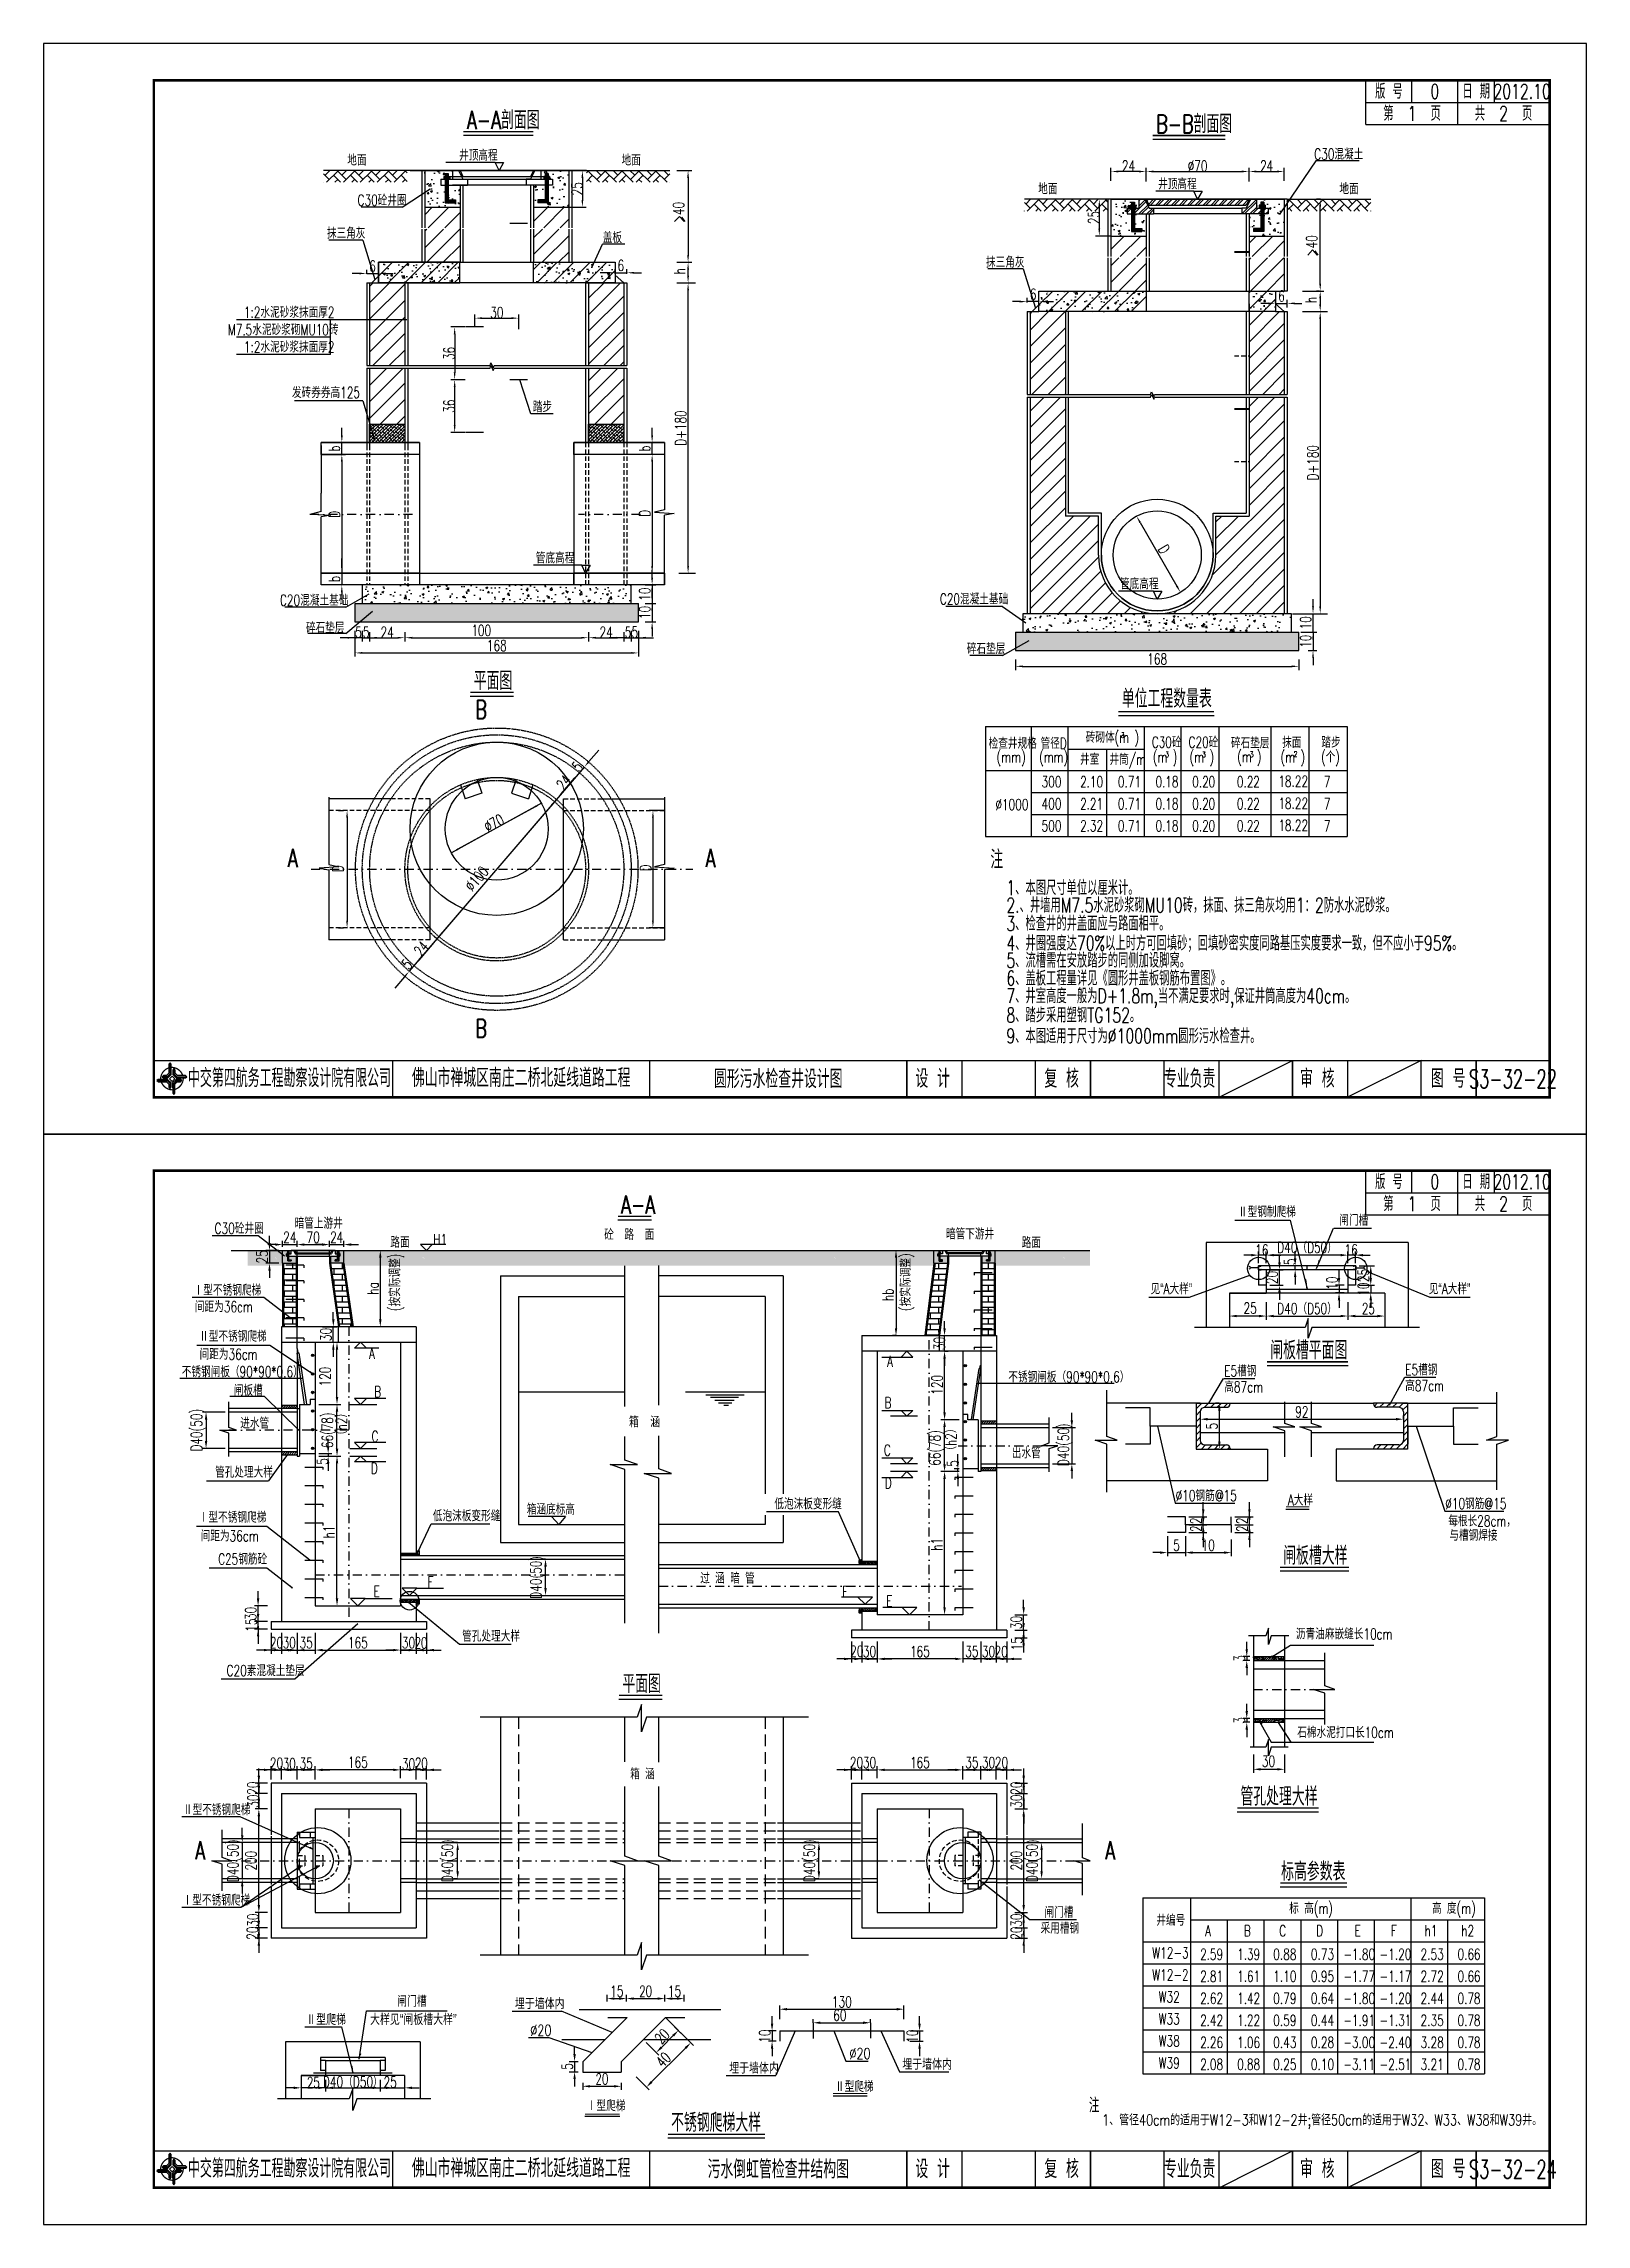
# Model space of a CAD drawing. Extents: x 5781 to 12795, y 1434 to 2653.
# Drawn here: x 8200 to 8620, y 1797 to 2391 of the extents above; entities that cross this region are included whole.
import ezdxf
from ezdxf.enums import TextEntityAlignment as Align

# ---------------------------------------------------------------- set-up
doc = ezdxf.new("R2010")
doc.units = 0
doc.header["$LTSCALE"] = 5
doc.header["$PDMODE"] = 32
doc.header["$PDSIZE"] = 0.3
for name, pattern in [('CENTERX2', [101.6, 63.5, -12.7, 12.7, -12.7]), ('DASHDOT', [1, 0.5, -0.25, 0, -0.25]), ('DASHED', [19.05, 12.7, -6.35]), ('HIDDEN', [0.375, 0.25, -0.125])]:
    doc.linetypes.add(name, pattern=pattern)
doc.layers.get('0').update_dxf_attribs({"linetype": 'CONTINUOUS'})
doc.layers.get('Defpoints').update_dxf_attribs({"linetype": 'CONTINUOUS'})
for name, color, linetype in [('1', 3, 'CONTINUOUS'), ('BASE', 4, 'CONTINUOUS'), ('TXT-XY', 3, 'CONTINUOUS'), ('YOLLOW', 7, 'CONTINUOUS'), ('中心线', 2, 'DASHDOT'), ('图框', 7, 'CONTINUOUS'), ('填充', 8, 'CONTINUOUS'), ('尺寸标注', 4, 'CONTINUOUS'), ('文字', 7, 'CONTINUOUS'), ('文字字符', 7, 'CONTINUOUS'), ('结构', 7, 'CONTINUOUS'), ('结构1', 1, 'CONTINUOUS'), ('结构2', 7, 'CONTINUOUS'), ('补充', 1, 'CONTINUOUS'), ('钢筋', 1, 'CONTINUOUS'), ('钢筋2', 3, 'CONTINUOUS')]:
    doc.layers.add(name, color=color, linetype=linetype)
doc.styles.add('HZTXT', font='ROMANS', dxfattribs={"width": 0.8, "height": 24, "bigfont": 'HZTXT'})
doc.styles.add('PPM', font='romans9_.shx', dxfattribs={"bigfont": 'hztxt.shx'})
doc.styles.get("Standard").update_dxf_attribs({"font": 'simplex1.shx', "width": 0.7, "bigfont": 'hztxt.shx'})
doc.dimstyles.get("Standard").update_dxf_attribs({"dimtxt": 0.18, "dimasz": 0.18, "dimexe": 0.18, "dimexo": 0.0625, "dimgap": 0.09, "dimtad": 0, "dimtih": 1, "dimtoh": 1, "dimdec": 3, "dimzin": 0, "dimdsep": 46, "dimtxsty": 'Standard', "dimcen": 0.09, "dimaunit": 1, "dimadec": 0, "dimazin": 0, "dimtfac": 1, "dimtdec": 3, "dimtofl": 0, "dimtmove": 2, "dimatfit": 3, "dimfxl": 0, "dimtolj": 1, "dimtzin": 0, "dimarcsym": 0})
doc.dimstyles.new('比例1：25', dxfattribs={"dimtxt": 3, "dimasz": 2, "dimexe": 1, "dimexo": 1, "dimgap": 0.5, "dimtad": 1, "dimlfac": 2.5, "dimzin": 13, "dimdsep": 46, "dimtxsty": 'Standard', "dimcen": -0.09, "dimclrd": 256, "dimclre": 256, "dimclrt": 7, "dimaunit": 1, "dimadec": 0, "dimazin": 0, "dimtfac": 0.0005, "dimtix": 1, "dimtmove": 2, "dimatfit": 3, "dimfxl": 0, "dimtolj": 1, "dimtzin": 13, "dimarcsym": 0})
pattern_1 = [(45, (6989.491, 2782.9703), (-2.245064, 2.245064), [])]
pattern_2 = [(50, (6989.491, 2782.9703), (5.46554, -0.478173), [0.5715, -6.2865]), (355, (6989.491, 2782.97), (-1.057285, 5.7317), [0.4572, -5.0292]), (100.451, (6989.9465, 2782.9304), (4.408275, 5.2535), [0.4857, -5.3427]), (46.1842, (6989.491, 2784.494), (8.13237, -1.26127), [0.85725, -9.42975]), (96.6356, (6990.169, 2784.389), (7.122127, 7.422767), [0.72855, -8.01405]), (351.184, (6989.491, 2784.494), (7.12214, 7.422754), [0.6858, -7.5438]), (21, (6990.253, 2784.1133), (4.548446, -3.067966), [0.5715, -6.2865]), (326, (6990.253, 2784.113), (1.85406, 5.525639), [0.4572, -5.0292]), (71.4514, (6990.632, 2783.8576), (6.402495, 2.457686), [0.4857, -5.3427]), (37.5, (6989.491, 2782.9703), (0.092658, 2.5366512), [0, -4.96824, 0, -5.1054, 0, -5.04825]), (7.5, (6989.491, 2782.9703), (2.00459, 3.0054172), [0, -2.91084, 0, -4.85394, 0, -1.92405]), (327.5, (6987.7917, 2782.9703), (4.0677179, -0.1718623), [0, -1.905, 0, -5.9436, 0, -7.8867]), (317.5, (6987.0297, 2782.9703), (4.4438754, 0.762795), [0, -2.4765, 0, -3.94716, 0, -5.6007])]
pattern_3 = [(45, (7074.68436, 1162.87746), (-0.24914836, 0.24914836), [])]
pattern_4 = [(0, (7074.6844, 1162.87746), (1.79697987, 0.8456376), [0.4228188, -0.352349, 0.4932886, -0.2114094, 0.6342282, -0.2818792]), (0, (7075.1072, 1162.9127), (1.79697987, 0.8456376), [0.352349, -1.3389262, 0.2818792, -0.4228188]), (0, (7075.9528, 1162.8246), (1.79697987, 0.8456376), [0.2114094, -2.1845638]), (90, (7074.68436, 1162.87746), (-0.59899329, 0.84563758), [0.8104027, -2.5721477]), (90, (7075.1072, 1162.87746), (-0.59899329, 0.84563758), [0.7927852, -2.5897651]), (90, (7075.4595, 1162.87746), (-0.59899329, 0.84563758), [0.7399329, -2.6426174]), (90, (7075.9528, 1162.8246), (-0.59899329, 0.84563758), [0.8104027, -2.5721477]), (90, (7076.1642, 1162.8246), (-0.59899329, 0.84563758), [0.8104027, -2.5721477]), (90, (7076.79846, 1162.87746), (-0.59899329, 0.84563758), [0.7751678, -2.6073826])]
pattern_5 = [(45, (7016.60485, 1162.87746), (-0.31143545, 0.31143545), [])]
pattern_6 = [(45, (5860.3187, 276.4298), (-0.8838835, 0.8838835), [])]

msp = doc.modelspace()

# ---------------------------------------------------------------- texts
at = {"color": 7, "style": 'PPM', "width": 0.75}
msp.add_text(' (按实际调整)', height=2.81879, rotation=90, dxfattribs=at).set_placement((8435.85, 2044.4809))
at = {"layer": 'TXT-XY', "color": 7, "linetype": 'Continuous', "style": 'HZTXT', "width": 0.75}
msp.add_text('H1', height=2.81879, dxfattribs=at).set_placement((8305.8494, 2064.0578))
at = {"layer": '图框', "color": 7}
for s, height, width, p in [('版 号', 4, 0.7, (8566.0437, 2378.1667)), ('0', 4, 0.7, (8578.5437, 2378.1667)), ('日 期', 4, 0.7, (8589.7937, 2378.1667)), ('2012.10', 4, 0.7, (8602.2937, 2378.1667)), ('中交第四航务工程勘察设计院有限公司', 5, 0.65, (8266.7246, 2109.4152)), ('佛山市禅城区南庄二桥北延线道路工程', 5, 0.7, (8329.7937, 2109.4814)), ('设 计', 5, 0.7, (8441.8384, 2109.2613)), ('复 核', 5, 0.7, (8476.9332, 2109.2613)), ('专业负责', 5, 0.7, (8511.7839, 2109.2613)), ('审 核', 5, 0.7, (8546.5577, 2109.2613)), ('图 号', 5, 0.7, (8582.1769, 2109.2613)), ('版 号', 4, 0.7, (8566.0437, 2081.1667)), ('0', 4, 0.7, (8578.5437, 2081.1667)), ('日 期', 4, 0.7, (8589.7937, 2081.1667)), ('2012.10', 4, 0.7, (8602.2937, 2081.1667)), ('中交第四航务工程勘察设计院有限公司', 5, 0.65, (8266.7246, 1812.4152)), ('佛山市禅城区南庄二桥北延线道路工程', 5, 0.7, (8329.7937, 1812.4814)), ('设 计', 5, 0.7, (8441.8384, 1812.2613)), ('复 核', 5, 0.7, (8476.9332, 1812.2613)), ('专业负责', 5, 0.7, (8511.7839, 1812.2613)), ('审 核', 5, 0.7, (8546.5577, 1812.2613)), ('图 号', 5, 0.7, (8582.1769, 1812.2613))]:
    msp.add_text(s, height=height, dxfattribs=dict(at, width=width)).set_placement(p, align=Align.MIDDLE_CENTER)
at = {"layer": '图框', "color": 7, "width": 0.7}
msp.add_text('注', height=5, dxfattribs=at).set_placement((8457.5389, 2171.4517), align=Align.TOP_LEFT)
at = {"layer": '尺寸标注', "color": 7, "width": 0.7}
for s, rotation, p in [('>40', 90, (8374.1571, 2342.3214)), ('>40', 90, (8546.5463, 2333.201)), ('h', 90, (8374.4473, 2328.2955)), ('h', 90, (8546.3613, 2320.4871)), ('D', 90, (8280.4743, 2262.0321)), ('D', 90, (8364.9557, 2262.2567)), ('D', 300, (8503.056, 2253.5118)), ('D', 90, (8281.404, 2165.4595)), ('%%C100', 49.4126044, (8316.4794, 2160.0109)), ('D', 90, (8365.1718, 2165.7173))]:
    msp.add_text(s, height=3, rotation=rotation, dxfattribs=at).set_placement(p)
at = {"layer": '尺寸标注', "color": 7}
for s, height, width, p in [('100', 3, 0.7, (8316.2478, 2229.8386)), ('埋于墙体内', 3, 0.75, (8433.5715, 1839.2638)), ('注', 4, 0.7, (8484.3739, 1827.6016)), ('1、管径40cm的适用于W12-3和W12-2井;管径50cm的适用于W32、W33、W38和W39井。', 3, 0.75, (8487.9669, 1824.1228))]:
    msp.add_text(s, height=height, dxfattribs=dict(at, width=width)).set_placement(p)
at = {"layer": '尺寸标注', "color": 7, "linetype": 'Continuous', "width": 0.7}
for s, p in [('1、本图尺寸单位以厘米计。', (8461.8965, 2159.2391)), ('2.、井墙用M7.5水泥砂浆砌MU10砖，抹面、抹三角灰均用1：2防水水泥砂浆。', (8461.8965, 2154.4864)), ('3、检查井的井盖面应与路面相平。', (8461.8965, 2149.5102)), ('4、井圈强度达70%%%以上时方可回填砂；回填砂密实度同路基压实度要求一致，但不应小于95%%%。', (8461.8965, 2144.1417)), ('5、流槽需在安放踏步的同侧加设脚窝。', (8461.8965, 2139.4592)), ('6、盖板工程量详见《圆形井盖板钢筋布置图》。', (8461.8965, 2134.5967)), ('7、井室高度一般为D+1.8m,当不满足要求时,保证井筒高度为40cm。', (8461.8965, 2129.7802)), ('8、踏步采用塑钢TG152。', (8461.8965, 2124.5503)), ('9、本图适用于尺寸为%%C1000mm圆形污水检查井。', (8461.8965, 2118.8683))]:
    msp.add_text(s, height=4, dxfattribs=at).set_placement(p)
at = {"layer": '尺寸标注', "color": 7, "char_height": 3, "attachment_point": 5}
for s, insert in [('\\A1;24', (8495.156, 2357.8324)), ('\\A1;%%c70', (8513.9559, 2357.8324)), ('\\A1;24', (8532.7559, 2357.8324)), ('\\A1;6', (8289.3482, 2330.563)), ('\\A1;6', (8356.9482, 2330.7488)), ('\\A1;6', (8469.1559, 2322.8947)), ('\\A1;6', (8536.7559, 2322.411)), ('\\A1;30', (8323.1482, 2317.8908)), ('\\A1;5', (8285.5482, 2230.8348)), ('\\A1;5', (8287.6064, 2230.8386)), ('\\A1;24', (8293.3482, 2230.8386)), ('168', (8323.1482, 2227.2006)), ('\\A1;24', (8352.9482, 2230.8386)), ('\\A1;5', (8358.8837, 2230.8386)), ('\\A1;5', (8360.7482, 2230.857)), ('168', (8502.9559, 2223.5498))]:
    msp.add_mtext(s, dxfattribs=dict(at, insert=insert))
for s, insert, rotation in [('\\A1;25', (8344.9664, 2351.6004), 90), ('\\A1;25', (8485.6957, 2343.7644), 90), ('\\A1;36', (8310.1948, 2306.7997), 90), ('\\A1;36', (8310.1948, 2292.3997), 90), ('D+180', (8373.2404, 2286.4529), 90), ('b', (8278.9743, 2280.8836), 90), ('b', (8363.4557, 2280.8836), 90), ('D+180', (8545.3329, 2277.0172), 90), ('b', (8278.9743, 2245.3061), 90), ('\\A1;10', (8363.4557, 2241.2061), 90), ('\\A1;10', (8363.4557, 2236.2061), 90), ('\\A1;10', (8543.3773, 2233.3704), 90), ('\\A1;10', (8543.3773, 2228.3704), 90), ('\\A1;5', (8345.1177, 2194.2467), 49.4126044), ('\\A1;24', (8341.3972, 2189.9041), 49.4126044), ('\\A1;%%c70', (8322.3914, 2178.8475), 28.8045463), ('\\A1;24', (8302.621, 2144.643), 49.4126044), ('\\A1;5', (8298.7173, 2140.3938), 49.4126044)]:
    msp.add_mtext(s, dxfattribs=dict(at, insert=insert, rotation=rotation))
at = {"layer": '文字', "color": 7, "width": 0.7}
for s, height, p in [('A-A剖面图', 5, (8315.0134, 2367.8632)), ('B-B剖面图', 5, (8502.6578, 2366.8092)), ('平面图', 5, (8316.8754, 2215.1159)), ('单位工程数量表', 5, (8493.3342, 2210.2605)), ('%%C1000', 3, (8458.9112, 2182.4094)), ('A-A', 5, (8356.9725, 2072.4227)), ('闸板槽平面图', 5, (8533.7218, 2032.7571)), ('A大样', 3, (8538.5088, 1992.9826)), ('闸板槽大样', 5, (8537.2559, 1976.8163)), ('平面图', 5, (8357.3399, 1941.9161)), ('管孔处理大样', 5, (8525.618, 1911.2317)), ('标高参数表', 5, (8536.6933, 1890.7626)), ('Ⅱ型爬梯', 3, (8415.2428, 1833.2213)), ('Ⅰ型爬梯', 3, (8347.6883, 1827.9909)), ('不锈钢爬梯大样', 5, (8370.6171, 1822.3746))]:
    msp.add_text(s, height=height, dxfattribs=at).set_placement(p)
for s, p in [('B', (8318.879, 2209.7955)), ('A', (8267.6026, 2169.3258)), ('A', (8381.3336, 2169.3258)), ('B', (8318.879, 2122.943)), ('A', (8242.3973, 1899.0406)), ('A', (8490.149, 1899.0406))]:
    msp.add_text(s, height=5, dxfattribs=at).set_placement(p, align=Align.MIDDLE_CENTER)
at = {"layer": '文字字符', "color": 7, "width": 0.7}
for s, p in [('地面', (8285.0806, 2359.6186)), ('地面', (8359.7685, 2359.6186)), ('C30混凝土', (8552.3872, 2361.2134)), ('地面', (8473.182, 2351.783)), ('地面', (8555.174, 2351.783)), ('C30砼井圈', (8291.9218, 2348.6598)), ('抹三角灰', (8282.1626, 2339.6896)), ('盖板', (8354.6357, 2338.4906)), ('抹三角灰', (8461.5851, 2331.7842)), ('1:2水泥砂浆抹面厚2', (8266.6478, 2318.1451)), ('M7.5水泥砂浆砌MU10砖', (8265.0116, 2313.3932)), ('1:2水泥砂浆抹面厚2', (8266.6478, 2308.7305)), ('发砖券券高125', (8276.6502, 2296.2909)), ('踏步', (8335.5827, 2292.4169)), ('C20混凝土基础', (8273.4534, 2239.7101)), ('C20混凝土基础', (8453.0782, 2240.0439)), ('碎石垫层', (8276.4562, 2232.1856)), ('碎石垫层', (8456.3696, 2226.5159))]:
    msp.add_text(s, height=3, dxfattribs=at).set_placement(p, align=Align.MIDDLE)
at = {"layer": '文字字符', "color": 7}
for s, height, width, p in [('砖砌体(m )', 3, 0.7, (8483.499, 2200.7132)), ('检查井规格', 3, 0.7, (8457.0608, 2199.0819)), ('(mm)', 3, 0.7, (8459.2321, 2195.3815)), ('(mm)', 3, 0.7, (8470.8124, 2195.3815)), ('管径D', 3, 0.7, (8471.2175, 2199.0819)), ('井室', 3, 0.7, (8481.9268, 2194.7539)), ('井筒/m', 3, 0.7, (8489.9595, 2194.7019)), ('3', 1.5, 0.7, (8493.035, 2202.0623)), ('C30砼', 3, 0.7, (8501.4733, 2199.3876)), ('(m )', 3, 0.7, (8501.7721, 2195.3815)), ('3', 1.5, 0.7, (8505.0935, 2196.7792)), ('C20砼', 3, 0.7, (8511.4733, 2199.3876)), ('(m )', 3, 0.7, (8511.7721, 2195.3815)), ('3', 1.5, 0.7, (8515.0935, 2196.7792)), ('碎石垫层', 3, 0.7, (8523.0179, 2199.1871)), ('(m )', 3, 0.7, (8524.7143, 2195.4483)), ('3', 1.5, 0.7, (8528.1217, 2196.8127)), ('(m )', 3, 0.7, (8536.5495, 2195.3216)), ('抹面', 3, 0.7, (8536.9774, 2199.3277)), ('2', 1.5, 0.7, (8540.0729, 2196.8805)), ('踏步', 3, 0.7, (8547.6576, 2199.3876)), ('(个)', 3, 0.7, (8547.5581, 2195.3815)), ('300', 3, 0.7, (8471.4779, 2188.5964)), ('2.10', 3, 0.7, (8481.9508, 2188.5964)), ('0.71', 3, 0.7, (8492.2526, 2188.5964)), ('0.18', 3, 0.7, (8502.4671, 2188.5964)), ('0.20', 3, 0.7, (8512.4671, 2188.5964)), ('0.22', 3, 0.7, (8524.6281, 2188.5964)), ('18.22', 3, 0.7, (8535.9476, 2188.7446)), ('7', 3, 0.7, (8548.3144, 2188.5964)), ('400', 3, 0.7, (8471.4779, 2182.5964)), ('2.21', 3, 0.7, (8481.9508, 2182.5964)), ('0.71', 3, 0.7, (8492.2526, 2182.5964)), ('0.18', 3, 0.7, (8502.4671, 2182.5964)), ('0.20', 3, 0.7, (8512.4671, 2182.5964)), ('0.22', 3, 0.7, (8524.6281, 2182.5964)), ('18.22', 3, 0.7, (8535.9476, 2182.7446)), ('7', 3, 0.7, (8548.3144, 2182.5964)), ('500', 3, 0.7, (8471.4779, 2176.5964)), ('2.32', 3, 0.7, (8481.9508, 2176.5964)), ('0.71', 3, 0.7, (8492.2526, 2176.5964)), ('0.18', 3, 0.7, (8502.4671, 2176.5964)), ('0.20', 3, 0.7, (8512.4671, 2176.5964)), ('0.22', 3, 0.7, (8524.6281, 2176.5964)), ('18.22', 3, 0.7, (8535.9476, 2176.7446)), ('7', 3, 0.7, (8548.3144, 2176.5964)), ('Ⅱ型钢制爬梯', 3, 0.7, (8524.9457, 2071.4902)), ('C30砼井圈', 3, 0.7, (8246.3428, 2066.9703)), ('暗管上游井', 3, 0.7, (8268.1133, 2068.3714)), ('暗管下游井', 3, 0.7, (8445.4461, 2065.4497)), ('闸门槽', 3, 0.7, (8552.5333, 2069.1962)), ('路面', 3, 0.7, (8294.1757, 2063.1889)), ('路面', 3, 0.7, (8466.0709, 2063.0969)), ('Ⅰ型不锈钢爬梯', 3, 0.7, (8240.6399, 2050.1493)), ('见“A大样”', 3, 0.7, (8501.1529, 2050.5029)), ('见“A大样”', 3, 0.7, (8576.8944, 2050.5029)), ('间距为36cm', 3, 0.7, (8240.9648, 2045.6216)), ('Ⅱ型不锈钢爬梯', 3, 0.7, (8242.1281, 2037.5687)), ('间距为36cm', 3, 0.7, (8242.246, 2032.6944)), ('A', 3, 0.7, (8288.3772, 2032.8971)), ('A', 3, 0.7, (8429.4047, 2030.7102)), ('E5槽钢', 3, 0.7, (8570.4814, 2028.4626)), ('不锈钢闸板（90*90*0.6）', 3, 0.7, (8237.3904, 2027.9035)), ('闸板槽', 3, 0.7, (8251.5651, 2022.8397)), ('不锈钢闸板（90*90*0.6）', 3, 0.7, (8462.4194, 2026.497)), ('高87cm', 3, 0.7, (8521.2197, 2023.7966)), ('E5槽钢', 3, 0.7, (8521.2197, 2028.1206)), ('高87cm', 3, 0.7, (8570.4814, 2024.1386)), ('B', 3, 0.7, (8289.7811, 2022.4594)), ('B', 3, 0.7, (8428.6943, 2019.5066)), ('进水管', 3, 0.7, (8253.3158, 2013.9009)), ('C', 3, 0.7, (8289.027, 2010.308)), ('C', 3, 0.7, (8428.5497, 2006.5401)), ('出水管', 3, 0.7, (8463.3817, 2005.7847)), ('管孔处理大样', 3, 0.7, (8246.4588, 2000.5628)), ('D', 3, 0.7, (8288.8836, 2001.633)), ('D', 3, 0.7, (8428.8457, 1997.6062)), ('%%C10钢筋@15', 3, 0.7, (8507.9754, 1994.1751)), ('Ⅰ型不锈钢爬梯', 3, 0.7, (8242.0387, 1988.2691)), ('低泡沫板变形缝', 3, 0.7, (8305.7654, 1988.6774)), ('低泡沫板变形缝', 3, 0.7, (8398.724, 1991.9299)), ('%%C10钢筋@15', 3, 0.7, (8581.3686, 1991.9871)), ('每根长28cm，', 3, 0.7, (8582.2029, 1987.2741)), ('间距为36cm', 3, 0.7, (8242.5501, 1983.2038)), ('与槽钢焊接', 3, 0.7, (8582.4796, 1983.3561)), ('C25钢筋砼', 3, 0.7, (8247.2879, 1976.8964)), ('F', 3, 0.7, (8304.2688, 1970.6503)), ('E', 3, 0.7, (8289.5794, 1968.1075)), ('F', 3, 0.7, (8417.2013, 1967.9767)), ('E', 3, 0.7, (8429.1486, 1965.4475)), ('管孔处理大样', 3, 0.7, (8313.7401, 1955.8998)), ('C20素混凝土垫层', 3, 0.7, (8249.6037, 1946.5103)), ('Ⅱ型不锈钢爬梯', 3, 0.7, (8237.7167, 1908.6193)), ('Ⅰ型不锈钢爬梯', 3, 0.7, (8237.6442, 1884.0063)), ('闸门槽', 3, 0.7, (8472.2705, 1880.6634)), ('采用槽钢', 3, 0.7, (8471.2078, 1876.3459)), ('闸门槽', 3, 0.75, (8296.0179, 1856.4241)), ('Ⅱ型爬梯', 3, 0.75, (8271.2951, 1851.4581)), ('大样见“闸板槽大样”', 3, 0.75, (8288.6645, 1851.4833)), ('埋于墙体内', 3, 0.75, (8328.1031, 1855.7887)), ('埋于墙体内', 3, 0.75, (8386.4404, 1838.2278)), ('%%C20', 3, 0.75, (8419.1569, 1842.2035))]:
    msp.add_text(s, height=height, dxfattribs=dict(at, width=width)).set_placement(p)
at = {"layer": '文字字符', "color": 7, "style": 'PPM', "width": 0.7}
for s, p in [(' (按实际调整)', (8296.9162, 2044.4809)), ('（h2）', (8282.3641, 2010.7635)), ('（h2）', (8448.2764, 2006.5635))]:
    msp.add_text(s, height=3, rotation=90, dxfattribs=at).set_placement(p)
at = {"layer": '文字字符', "color": 7}
for s, width, p in [('箱  涵', 0.75, (8359.1391, 2015.7579)), ('箱涵底标高', 0.7, (8331.3275, 1991.9664)), (' 箱 涵', 0.7, (8358.0383, 1919.8682)), ('%%C20', 0.75, (8332.2552, 1850.0293))]:
    msp.add_text(s, height=3, dxfattribs=dict(at, width=width)).set_placement(p, align=Align.MIDDLE_LEFT)
at = {"layer": '文字字符', "color": 7, "linetype": 'ByBlock', "width": 0.7}
for s, p in [('标 高(m)', (8538.895, 1881.7778)), ('高 度(m)', (8577.7535, 1881.7778)), ('A', (8515.9807, 1875.6293)), ('B', (8526.5831, 1875.6293)), ('C', (8536.1971, 1875.6293)), ('D', (8546.2448, 1875.6293)), ('E', (8556.6775, 1875.6293)), ('F', (8566.5905, 1875.6293)), ('h1', (8575.7657, 1875.6293)), ('h2', (8585.7454, 1875.6293)), ('W12-3', (8501.6119, 1869.6293)), ('2.59', (8514.6264, 1869.2301)), ('1.39', (8524.7086, 1869.2301)), ('0.88', (8534.5495, 1869.2301)), ('0.73', (8544.8063, 1869.2301)), ('-1.80', (8553.6477, 1869.2301)), ('-1.20', (8563.4961, 1869.2301)), ('2.53', (8574.6758, 1869.2301)), ('0.66', (8584.7033, 1869.2301)), ('W12-2', (8501.6119, 1863.6293)), ('2.81', (8514.6264, 1863.2301)), ('1.61', (8524.7086, 1863.2301)), ('1.10', (8534.5495, 1863.2301)), ('0.95', (8544.8063, 1863.2301)), ('-1.77', (8553.6477, 1863.2301)), ('-1.17', (8563.4961, 1863.2301)), ('2.72', (8574.6758, 1863.2301)), ('0.66', (8584.7033, 1863.2301)), ('W32', (8503.3579, 1857.6293)), ('2.62', (8514.624, 1857.2301)), ('1.42', (8524.7061, 1857.2301)), ('0.79', (8534.5471, 1857.2301)), ('0.64', (8544.8039, 1857.2301)), ('-1.80', (8553.6452, 1857.2301)), ('-1.20', (8563.4937, 1857.2301)), ('2.44', (8574.6758, 1857.2301)), ('0.78', (8584.7033, 1857.2301)), ('W33', (8503.3579, 1851.6293)), ('2.42', (8514.624, 1851.2301)), ('1.22', (8524.7061, 1851.2301)), ('0.59', (8534.5471, 1851.2301)), ('0.44', (8544.8039, 1851.2301)), ('-1.91', (8553.6452, 1851.2301)), ('-1.31', (8563.4937, 1851.2301)), ('2.35', (8574.6758, 1851.2301)), ('0.78', (8584.7033, 1851.2301)), ('W38', (8503.3579, 1845.6293)), ('2.26', (8514.624, 1845.2301)), ('1.06', (8524.7061, 1845.2301)), ('0.43', (8534.5471, 1845.2301)), ('0.28', (8544.8039, 1845.2301)), ('-3.00', (8553.6452, 1845.2301)), ('-2.40', (8563.4937, 1845.2301)), ('3.28', (8574.6758, 1845.2301)), ('0.78', (8584.7033, 1845.2301)), ('W39', (8503.3579, 1839.6293)), ('2.08', (8514.624, 1839.2301)), ('0.88', (8524.7061, 1839.2301)), ('0.25', (8534.5471, 1839.2301)), ('0.10', (8544.8039, 1839.2301)), ('-3.11', (8553.6452, 1839.2301)), ('-2.51', (8563.4937, 1839.2301)), ('3.21', (8574.6758, 1839.2301)), ('0.78', (8584.7033, 1839.2301))]:
    msp.add_text(s, height=3, dxfattribs=at).set_placement(p)
at = {"layer": '文字字符', "color": 7, "char_height": 3, "attachment_point": 4}
for s, insert in [(' 砼  路  面', (8350.9726, 2066.7954)), ('过 涵 暗 管  ', (8378.5517, 1973.1801)), ('沥青油麻嵌缝长10cm', (8540.7276, 1958.0109)), ('石棉水泥打口长10cm', (8541.0704, 1931.166))]:
    msp.add_mtext(s, dxfattribs=dict(at, insert=insert))
at = {"layer": '文字字符', "color": 7, "linetype": 'ByBlock', "insert": (8502.7161, 1881.5391), "char_height": 3, "attachment_point": 1}
msp.add_mtext('井编号', dxfattribs=at)
at = {"layer": '结构', "color": 7, "width": 0.7}
for s, p in [('井顶高程', (8312.9004, 2359.2732)), ('井顶高程', (8503.2118, 2351.4375)), ('管底高程', (8333.7781, 2249.5655)), ('管底高程', (8492.8228, 2242.5298))]:
    msp.add_text(s, height=3, dxfattribs=at).set_placement(p)

# ---------------------------------------------------------------- blocks, each defined once
blk = doc.blocks.new('series')
at = {"width": 0.75}
for tag, height, p in [('页码', 4, (-35, -19)), ('图名', 5, (-220, -282)), ('图号', 5, (-20, -282))]:
    blk.add_attdef(tag, text='', height=height, dxfattribs=at).set_placement(p, align=Align.MIDDLE_CENTER)
blk = doc.blocks.new('tb')
at = {"lineweight": -3}
h = blk.add_hatch(color=256, dxfattribs=at)
h.paths.add_polyline_path([(-1.23, -0.13), (-3.78, -0.14), (-4.14, -0.41), (-1.4, -0.44), (-0.56, -1.24), (-0.54, -2.62), (-0.27, -2.2), (-0.26, -1.06)])
h.paths.add_polyline_path([(0.13, -1.08), (0.14, -3.86), (0.41, -4.26), (0.44, -1.24), (1.25, -0.43), (2.66, -0.43), (2.26, -0.16), (1.07, -0.15)])
h.paths.add_polyline_path([(1.08, 0.3), (3.62, 0.3), (4.02, 0.56), (1.25, 0.57), (0.43, 1.39), (0.43, 2.8), (0.16, 2.41), (0.15, 1.24)])
h.paths.add_polyline_path([(-0.28, 1.21), (-0.28, 3.99), (-0.56, 4.39), (-0.57, 1.41), (-1.38, 0.6), (-2.74, 0.56), (-2.33, 0.3), (-1.2, 0.29)])
for p, q in [((-1.38, 0.6), (-2.74, 0.56)), ((-0.57, 1.41), (-1.38, 0.6)), ((-0.56, 4.39), (-0.57, 1.41)), ((0.43, 2.8), (0.43, 1.39)), ((0.43, 1.39), (1.25, 0.57)), ((1.25, 0.57), (4.02, 0.56)), ((-4.14, -0.41), (-1.4, -0.44)), ((-1.4, -0.44), (-0.56, -1.24)), ((-0.56, -1.24), (-0.54, -2.62)), ((0.41, -4.26), (0.44, -1.24)), ((0.44, -1.24), (1.25, -0.43)), ((1.25, -0.43), (2.66, -0.43))]:
    blk.add_line(p, q, dxfattribs=at)
at = {"lineweight": -3, "const_width": 0.35, "flags": 128}
for points in [[(-0.9, 3.02, 0.324167), (-3.16, -0.14)], [(2.88, 0.92, 0.324403), (-0.24, 3.15)], [(0.75, -2.86, 0.325418), (3.02, 0.26)], [(-2.98, -0.76, 0.322976), (0.14, -2.98)]]:
    blk.add_lwpolyline(points, format="xyb", dxfattribs=at)
at = {"lineweight": -3, "flags": 128}
for points in [[(-0.9, 3.99), (-0.9, 1.58), (-1.53, 0.91), (-2.34, 0.91), (-2.74, 0.56), (-2.33, 0.3), (-1.2, 0.29), (-0.28, 1.21), (-0.28, 3.99), (-0.56, 4.39)], [(-0.04, 0.77), (0.68, 0.04), (-0.04, -0.69), (-0.77, 0.05)], [(3.62, 0.92), (1.43, 0.92), (0.77, 1.54), (0.77, 2.38), (0.43, 2.8), (0.16, 2.41), (0.15, 1.24), (1.08, 0.3), (3.62, 0.3), (4.02, 0.56)], [(-3.73, -0.76), (-1.54, -0.76), (-0.89, -1.39), (-0.89, -2.21), (-0.54, -2.62), (-0.27, -2.2), (-0.26, -1.06), (-1.23, -0.13), (-3.78, -0.14), (-4.14, -0.41)], [(0.75, -3.85), (0.75, -1.43), (1.4, -0.78), (2.26, -0.78), (2.66, -0.43), (2.26, -0.16), (1.07, -0.15), (0.13, -1.08), (0.14, -3.86), (0.41, -4.26)]]:
    blk.add_lwpolyline(points, close=True, dxfattribs=at)
blk = doc.blocks.new('DIM')
at = {"layer": '尺寸标注'}
blk.add_solid([(-1, -0.125), (-1, 0.125), (0, 0)], dxfattribs=at)
blk = doc.blocks.new('*D1208')
at = {"layer": 'Defpoints', "color": 0, "ltscale": 0.5}
for p in [(8301.21, 1920.97), (8301.21, 1917.37), (8304.03, 1917.37)]:
    blk.add_point(p, dxfattribs=at)
at = {"layer": '尺寸标注', "lineweight": -2, "ltscale": 0.5}
for p, q in [((8299.21, 1920.97), (8297.21, 1920.97)), ((8301.21, 1918.37), (8301.21, 1921.97)), ((8304.03, 1920.97), (8301.21, 1920.97)), ((8304.03, 1918.37), (8304.03, 1921.97)), ((8306.03, 1920.97), (8308.03, 1920.97))]:
    blk.add_line(p, q, dxfattribs=at)
at = {"layer": '尺寸标注', "ltscale": 0.5}
for points in [[(8299.21, 1921.3), (8299.21, 1920.64), (8301.21, 1920.97)], [(8306.03, 1921.3), (8306.03, 1920.64), (8304.03, 1920.97)]]:
    blk.add_solid(points, dxfattribs=at)
at = {"layer": '尺寸标注', "color": 7, "ltscale": 0.5, "insert": (8302.62, 1922.73), "char_height": 3, "attachment_point": 5}
blk.add_mtext('\\A1;20', dxfattribs=at)
blk = doc.blocks.new('*D1209')
at = {"layer": 'Defpoints', "color": 0, "ltscale": 0.5}
for p in [(8258.38, 1910.33), (8261.75, 1910.33), (8261.75, 1882.14)]:
    blk.add_point(p, dxfattribs=at)
at = {"layer": '尺寸标注', "lineweight": -2, "ltscale": 0.5}
for p, q in [((8260.75, 1910.33), (8257.38, 1910.33)), ((8258.38, 1884.14), (8258.38, 1908.33)), ((8260.75, 1882.14), (8257.38, 1882.14))]:
    blk.add_line(p, q, dxfattribs=at)
at = {"layer": '尺寸标注', "ltscale": 0.5}
for points in [[(8258.05, 1908.33), (8258.72, 1908.33), (8258.38, 1910.33)], [(8258.05, 1884.14), (8258.72, 1884.14), (8258.38, 1882.14)]]:
    blk.add_solid(points, dxfattribs=at)
at = {"layer": '尺寸标注', "color": 7, "ltscale": 0.5, "insert": (8256.24, 1896.23), "char_height": 3, "attachment_point": 5, "rotation": 90}
blk.add_mtext('\\A1;200', dxfattribs=at)
blk = doc.blocks.new('*D1210')
at = {"layer": 'Defpoints', "color": 0, "ltscale": 0.5}
for p in [(8253.86, 1901.17), (8253.86, 1891.28), (8253.86, 1891.28)]:
    blk.add_point(p, dxfattribs=at)
at = {"layer": '尺寸标注', "lineweight": -2, "ltscale": 0.5}
for p, q in [((8253.86, 1901.17), (8252.86, 1901.17)), ((8253.86, 1903.17), (8253.86, 1905.17)), ((8253.86, 1901.17), (8253.86, 1891.28)), ((8253.86, 1891.28), (8252.86, 1891.28)), ((8253.86, 1889.28), (8253.86, 1887.28))]:
    blk.add_line(p, q, dxfattribs=at)
at = {"layer": '尺寸标注', "ltscale": 0.5}
for points in [[(8253.53, 1903.17), (8254.19, 1903.17), (8253.86, 1901.17)], [(8253.53, 1889.28), (8254.19, 1889.28), (8253.86, 1891.28)]]:
    blk.add_solid(points, dxfattribs=at)
at = {"layer": '尺寸标注', "color": 7, "ltscale": 0.5, "insert": (8251.81, 1896.23), "char_height": 3, "attachment_point": 5, "rotation": 90}
blk.add_mtext('\\A1;D40(50)', dxfattribs=at)
blk = doc.blocks.new('*D1211')
at = {"layer": 'Defpoints', "color": 0, "ltscale": 0.5}
for p in [(8258.38, 1882.14), (8261.75, 1882.14), (8261.75, 1877.91)]:
    blk.add_point(p, dxfattribs=at)
at = {"layer": '尺寸标注', "lineweight": -2, "ltscale": 0.5}
for p, q in [((8258.38, 1884.14), (8258.38, 1886.14)), ((8260.75, 1882.14), (8257.38, 1882.14)), ((8260.75, 1877.91), (8257.38, 1877.91)), ((8258.38, 1877.91), (8258.38, 1882.14)), ((8258.38, 1875.91), (8258.38, 1873.91))]:
    blk.add_line(p, q, dxfattribs=at)
at = {"layer": '尺寸标注', "ltscale": 0.5}
for points in [[(8258.05, 1884.14), (8258.72, 1884.14), (8258.38, 1882.14)], [(8258.05, 1875.91), (8258.72, 1875.91), (8258.38, 1877.91)]]:
    blk.add_solid(points, dxfattribs=at)
at = {"layer": '尺寸标注', "color": 7, "ltscale": 0.5, "insert": (8256.76, 1880.02), "char_height": 3, "attachment_point": 5, "rotation": 90}
blk.add_mtext('\\A1;30', dxfattribs=at)
blk = doc.blocks.new('*D1212')
at = {"layer": 'Defpoints', "color": 0, "ltscale": 0.5}
for p in [(8261.75, 1877.91), (8258.38, 1875.09), (8261.75, 1875.09)]:
    blk.add_point(p, dxfattribs=at)
at = {"layer": '尺寸标注', "lineweight": -2, "ltscale": 0.5}
for p, q in [((8260.75, 1877.91), (8257.38, 1877.91)), ((8258.38, 1879.91), (8258.38, 1881.91)), ((8258.38, 1877.91), (8258.38, 1875.09)), ((8260.75, 1875.09), (8257.38, 1875.09)), ((8258.38, 1873.09), (8258.38, 1871.09))]:
    blk.add_line(p, q, dxfattribs=at)
at = {"layer": '尺寸标注', "ltscale": 0.5}
for points in [[(8258.05, 1879.91), (8258.72, 1879.91), (8258.38, 1877.91)], [(8258.05, 1873.09), (8258.72, 1873.09), (8258.38, 1875.09)]]:
    blk.add_solid(points, dxfattribs=at)
at = {"layer": '尺寸标注', "color": 7, "ltscale": 0.5, "insert": (8256.64, 1876.5), "char_height": 3, "attachment_point": 5, "rotation": 90}
blk.add_mtext('\\A1;20', dxfattribs=at)
blk = doc.blocks.new('*D1213')
at = {"layer": 'Defpoints', "color": 0, "ltscale": 0.5}
for p in [(8258.38, 1914.56), (8261.75, 1914.56), (8261.75, 1910.33)]:
    blk.add_point(p, dxfattribs=at)
at = {"layer": '尺寸标注', "lineweight": -2, "ltscale": 0.5}
for p, q in [((8260.75, 1914.56), (8257.38, 1914.56)), ((8258.38, 1916.56), (8258.38, 1918.56)), ((8258.38, 1910.33), (8258.38, 1914.56)), ((8260.75, 1910.33), (8257.38, 1910.33)), ((8258.38, 1908.33), (8258.38, 1906.33))]:
    blk.add_line(p, q, dxfattribs=at)
at = {"layer": '尺寸标注', "ltscale": 0.5}
for points in [[(8258.05, 1916.56), (8258.72, 1916.56), (8258.38, 1914.56)], [(8258.05, 1908.33), (8258.72, 1908.33), (8258.38, 1910.33)]]:
    blk.add_solid(points, dxfattribs=at)
at = {"layer": '尺寸标注', "color": 7, "ltscale": 0.5, "insert": (8256.83, 1912.44), "char_height": 3, "attachment_point": 5, "rotation": 90}
blk.add_mtext('\\A1;30', dxfattribs=at)
blk = doc.blocks.new('*D1214')
at = {"layer": 'Defpoints', "color": 0, "ltscale": 0.5}
for p in [(8258.38, 1914.56), (8261.75, 1917.37), (8261.75, 1914.56)]:
    blk.add_point(p, dxfattribs=at)
at = {"layer": '尺寸标注', "lineweight": -2, "ltscale": 0.5}
for p, q in [((8258.38, 1919.37), (8258.38, 1921.37)), ((8260.75, 1917.37), (8257.38, 1917.37)), ((8260.75, 1914.56), (8257.38, 1914.56)), ((8258.38, 1917.37), (8258.38, 1914.56)), ((8258.38, 1912.56), (8258.38, 1910.56))]:
    blk.add_line(p, q, dxfattribs=at)
at = {"layer": '尺寸标注', "ltscale": 0.5}
for points in [[(8258.05, 1919.37), (8258.72, 1919.37), (8258.38, 1917.37)], [(8258.05, 1912.56), (8258.72, 1912.56), (8258.38, 1914.56)]]:
    blk.add_solid(points, dxfattribs=at)
at = {"layer": '尺寸标注', "color": 7, "ltscale": 0.5, "insert": (8256.77, 1915.96), "char_height": 3, "attachment_point": 5, "rotation": 90}
blk.add_mtext('\\A1;20', dxfattribs=at)
blk = doc.blocks.new('*D1215')
at = {"layer": 'Defpoints', "color": 0, "ltscale": 0.5}
for p in [(8273.73, 1920.97), (8273.73, 1917.73), (8296.98, 1917.73)]:
    blk.add_point(p, dxfattribs=at)
at = {"layer": '尺寸标注', "lineweight": -2, "ltscale": 0.5}
for p, q in [((8273.73, 1918.73), (8273.73, 1921.97)), ((8294.98, 1920.97), (8275.73, 1920.97)), ((8296.98, 1918.73), (8296.98, 1921.97))]:
    blk.add_line(p, q, dxfattribs=at)
at = {"layer": '尺寸标注', "ltscale": 0.5}
for points in [[(8275.73, 1921.3), (8275.73, 1920.64), (8273.73, 1920.97)], [(8294.98, 1921.3), (8294.98, 1920.64), (8296.98, 1920.97)]]:
    blk.add_solid(points, dxfattribs=at)
at = {"layer": '尺寸标注', "color": 7, "ltscale": 0.5, "insert": (8285.36, 1923.04), "char_height": 3, "attachment_point": 5}
blk.add_mtext('\\A1;165', dxfattribs=at)
blk = doc.blocks.new('*D1216')
at = {"layer": 'Defpoints', "color": 0, "ltscale": 0.5}
for p in [(8264.57, 1920.97), (8264.57, 1917.73), (8268.8, 1917.73)]:
    blk.add_point(p, dxfattribs=at)
at = {"layer": '尺寸标注', "lineweight": -2, "ltscale": 0.5}
for p, q in [((8262.57, 1920.97), (8260.57, 1920.97)), ((8264.57, 1918.73), (8264.57, 1921.97)), ((8268.8, 1920.97), (8264.57, 1920.97)), ((8268.8, 1918.73), (8268.8, 1921.97)), ((8270.8, 1920.97), (8272.8, 1920.97))]:
    blk.add_line(p, q, dxfattribs=at)
at = {"layer": '尺寸标注', "ltscale": 0.5}
for points in [[(8262.57, 1921.3), (8262.57, 1920.64), (8264.57, 1920.97)], [(8270.8, 1921.3), (8270.8, 1920.64), (8268.8, 1920.97)]]:
    blk.add_solid(points, dxfattribs=at)
at = {"layer": '尺寸标注', "color": 7, "ltscale": 0.5, "insert": (8266.68, 1922.63), "char_height": 3, "attachment_point": 5}
blk.add_mtext('\\A1;30', dxfattribs=at)
blk = doc.blocks.new('*D1217')
at = {"layer": 'Defpoints', "color": 0, "ltscale": 0.5}
for p in [(8264.57, 1920.97), (8261.75, 1917.37), (8264.57, 1917.37)]:
    blk.add_point(p, dxfattribs=at)
at = {"layer": '尺寸标注', "lineweight": -2, "ltscale": 0.5}
for p, q in [((8259.75, 1920.97), (8257.75, 1920.97)), ((8261.75, 1918.37), (8261.75, 1921.97)), ((8261.75, 1920.97), (8264.57, 1920.97)), ((8264.57, 1918.37), (8264.57, 1921.97)), ((8266.57, 1920.97), (8268.57, 1920.97))]:
    blk.add_line(p, q, dxfattribs=at)
at = {"layer": '尺寸标注', "ltscale": 0.5}
for points in [[(8259.75, 1921.3), (8259.75, 1920.64), (8261.75, 1920.97)], [(8266.57, 1921.3), (8266.57, 1920.64), (8264.57, 1920.97)]]:
    blk.add_solid(points, dxfattribs=at)
at = {"layer": '尺寸标注', "color": 7, "ltscale": 0.5, "insert": (8263.16, 1922.76), "char_height": 3, "attachment_point": 5}
blk.add_mtext('\\A1;20', dxfattribs=at)
blk = doc.blocks.new('*D1218')
at = {"layer": 'Defpoints', "color": 0, "ltscale": 0.5}
for p in [(8268.8, 1920.97), (8268.8, 1917.37), (8273.73, 1917.37)]:
    blk.add_point(p, dxfattribs=at)
at = {"layer": '尺寸标注', "lineweight": -2, "ltscale": 0.5}
for p, q in [((8266.8, 1920.97), (8264.8, 1920.97)), ((8268.8, 1918.37), (8268.8, 1921.97)), ((8273.73, 1920.97), (8268.8, 1920.97)), ((8273.73, 1918.37), (8273.73, 1921.97)), ((8275.73, 1920.97), (8277.73, 1920.97))]:
    blk.add_line(p, q, dxfattribs=at)
at = {"layer": '尺寸标注', "ltscale": 0.5}
for points in [[(8266.8, 1921.3), (8266.8, 1920.64), (8268.8, 1920.97)], [(8275.73, 1921.3), (8275.73, 1920.64), (8273.73, 1920.97)]]:
    blk.add_solid(points, dxfattribs=at)
at = {"layer": '尺寸标注', "color": 7, "ltscale": 0.5, "insert": (8271.26, 1922.73), "char_height": 3, "attachment_point": 5}
blk.add_mtext('\\A1;35', dxfattribs=at)
blk = doc.blocks.new('*D1219')
at = {"layer": 'Defpoints', "color": 0, "ltscale": 0.5}
for p in [(8296.98, 1920.97), (8296.98, 1917.73), (8301.21, 1917.73)]:
    blk.add_point(p, dxfattribs=at)
at = {"layer": '尺寸标注', "lineweight": -2, "ltscale": 0.5}
for p, q in [((8294.98, 1920.97), (8292.98, 1920.97)), ((8296.98, 1918.73), (8296.98, 1921.97)), ((8301.21, 1920.97), (8296.98, 1920.97)), ((8301.21, 1918.73), (8301.21, 1921.97)), ((8303.21, 1920.97), (8305.21, 1920.97))]:
    blk.add_line(p, q, dxfattribs=at)
at = {"layer": '尺寸标注', "ltscale": 0.5}
for points in [[(8294.98, 1921.3), (8294.98, 1920.64), (8296.98, 1920.97)], [(8303.21, 1921.3), (8303.21, 1920.64), (8301.21, 1920.97)]]:
    blk.add_solid(points, dxfattribs=at)
at = {"layer": '尺寸标注', "color": 7, "ltscale": 0.5, "insert": (8299.1, 1922.56), "char_height": 3, "attachment_point": 5}
blk.add_mtext('\\A1;30', dxfattribs=at)
blk = doc.blocks.new('*D1220')
at = {"layer": 'Defpoints', "color": 0, "ltscale": 0.5}
for p in [(8463.24, 1910.33), (8466.61, 1910.33), (8463.24, 1882.14)]:
    blk.add_point(p, dxfattribs=at)
at = {"layer": '尺寸标注', "lineweight": -2, "ltscale": 0.5}
for p, q in [((8464.24, 1910.33), (8467.61, 1910.33)), ((8466.61, 1884.14), (8466.61, 1908.33)), ((8464.24, 1882.14), (8467.61, 1882.14))]:
    blk.add_line(p, q, dxfattribs=at)
at = {"layer": '尺寸标注', "ltscale": 0.5}
for points in [[(8466.28, 1908.33), (8466.94, 1908.33), (8466.61, 1910.33)], [(8466.28, 1884.14), (8466.94, 1884.14), (8466.61, 1882.14)]]:
    blk.add_solid(points, dxfattribs=at)
at = {"layer": '尺寸标注', "color": 7, "ltscale": 0.5, "insert": (8464.61, 1896.23), "char_height": 3, "attachment_point": 5, "rotation": 90}
blk.add_mtext('\\A1;200', dxfattribs=at)
blk = doc.blocks.new('*D1221')
at = {"layer": 'Defpoints', "color": 0, "ltscale": 0.5}
for p in [(8464.09, 1901.17), (8464.09, 1891.3), (8471.49, 1891.3)]:
    blk.add_point(p, dxfattribs=at)
at = {"layer": '尺寸标注', "lineweight": -2, "ltscale": 0.5}
for p, q in [((8465.49, 1901.17), (8472.49, 1901.17)), ((8471.49, 1899.17), (8471.49, 1893.3)), ((8465.49, 1891.3), (8472.49, 1891.3))]:
    blk.add_line(p, q, dxfattribs=at)
at = {"layer": '尺寸标注', "ltscale": 0.5}
for points in [[(8471.16, 1899.17), (8471.82, 1899.17), (8471.49, 1901.17)], [(8471.16, 1893.3), (8471.82, 1893.3), (8471.49, 1891.3)]]:
    blk.add_solid(points, dxfattribs=at)
at = {"layer": '尺寸标注', "color": 7, "ltscale": 0.5, "insert": (8469.39, 1896.23), "char_height": 3, "attachment_point": 5, "rotation": 90}
blk.add_mtext('\\A1;D40(50)', dxfattribs=at)
blk = doc.blocks.new('*D1222')
at = {"layer": 'Defpoints', "color": 0, "ltscale": 0.5}
for p in [(8463.24, 1877.91), (8463.24, 1875.09), (8466.61, 1875.09)]:
    blk.add_point(p, dxfattribs=at)
at = {"layer": '尺寸标注', "lineweight": -2, "ltscale": 0.5}
for p, q in [((8464.24, 1877.91), (8467.61, 1877.91)), ((8466.61, 1879.91), (8466.61, 1881.91)), ((8466.61, 1877.91), (8466.61, 1875.09)), ((8464.24, 1875.09), (8467.61, 1875.09)), ((8466.61, 1873.09), (8466.61, 1871.09))]:
    blk.add_line(p, q, dxfattribs=at)
at = {"layer": '尺寸标注', "ltscale": 0.5}
for points in [[(8466.28, 1879.91), (8466.94, 1879.91), (8466.61, 1877.91)], [(8466.28, 1873.09), (8466.94, 1873.09), (8466.61, 1875.09)]]:
    blk.add_solid(points, dxfattribs=at)
at = {"layer": '尺寸标注', "color": 7, "ltscale": 0.5, "insert": (8464.61, 1876.5), "char_height": 3, "attachment_point": 5, "rotation": 90}
blk.add_mtext('\\A1;20', dxfattribs=at)
blk = doc.blocks.new('*D1223')
at = {"layer": 'Defpoints', "color": 0, "ltscale": 0.5}
for p in [(8463.24, 1882.14), (8463.24, 1877.91), (8466.61, 1882.14)]:
    blk.add_point(p, dxfattribs=at)
at = {"layer": '尺寸标注', "lineweight": -2, "ltscale": 0.5}
for p, q in [((8466.61, 1884.14), (8466.61, 1886.14)), ((8464.24, 1882.14), (8467.61, 1882.14)), ((8464.24, 1877.91), (8467.61, 1877.91)), ((8466.61, 1877.91), (8466.61, 1882.14)), ((8466.61, 1875.91), (8466.61, 1873.91))]:
    blk.add_line(p, q, dxfattribs=at)
at = {"layer": '尺寸标注', "ltscale": 0.5}
for points in [[(8466.28, 1884.14), (8466.94, 1884.14), (8466.61, 1882.14)], [(8466.28, 1875.91), (8466.94, 1875.91), (8466.61, 1877.91)]]:
    blk.add_solid(points, dxfattribs=at)
at = {"layer": '尺寸标注', "color": 7, "ltscale": 0.5, "insert": (8464.61, 1880.02), "char_height": 3, "attachment_point": 5, "rotation": 90}
blk.add_mtext('\\A1;30', dxfattribs=at)
blk = doc.blocks.new('*D1224')
at = {"layer": 'Defpoints', "color": 0, "ltscale": 0.5}
for p in [(8450, 1920.97), (8426.75, 1917.73), (8450, 1917.73)]:
    blk.add_point(p, dxfattribs=at)
at = {"layer": '尺寸标注', "lineweight": -2, "ltscale": 0.5}
for p, q in [((8426.75, 1918.73), (8426.75, 1921.97)), ((8428.75, 1920.97), (8448, 1920.97)), ((8450, 1918.73), (8450, 1921.97))]:
    blk.add_line(p, q, dxfattribs=at)
at = {"layer": '尺寸标注', "ltscale": 0.5}
for points in [[(8428.75, 1921.3), (8428.75, 1920.64), (8426.75, 1920.97)], [(8448, 1921.3), (8448, 1920.64), (8450, 1920.97)]]:
    blk.add_solid(points, dxfattribs=at)
at = {"layer": '尺寸标注', "color": 7, "ltscale": 0.5, "insert": (8438.37, 1922.97), "char_height": 3, "attachment_point": 5}
blk.add_mtext('\\A1;165', dxfattribs=at)
blk = doc.blocks.new('*D1225')
at = {"layer": 'Defpoints', "color": 0, "ltscale": 0.5}
for p in [(8422.52, 1920.97), (8419.7, 1917.37), (8422.52, 1917.37)]:
    blk.add_point(p, dxfattribs=at)
at = {"layer": '尺寸标注', "lineweight": -2, "ltscale": 0.5}
for p, q in [((8417.7, 1920.97), (8415.7, 1920.97)), ((8419.7, 1918.37), (8419.7, 1921.97)), ((8419.7, 1920.97), (8422.52, 1920.97)), ((8422.52, 1918.37), (8422.52, 1921.97)), ((8424.52, 1920.97), (8426.52, 1920.97))]:
    blk.add_line(p, q, dxfattribs=at)
at = {"layer": '尺寸标注', "ltscale": 0.5}
for points in [[(8417.7, 1921.3), (8417.7, 1920.64), (8419.7, 1920.97)], [(8424.52, 1921.3), (8424.52, 1920.64), (8422.52, 1920.97)]]:
    blk.add_solid(points, dxfattribs=at)
at = {"layer": '尺寸标注', "color": 7, "ltscale": 0.5, "insert": (8421.11, 1922.97), "char_height": 3, "attachment_point": 5}
blk.add_mtext('\\A1;20', dxfattribs=at)
blk = doc.blocks.new('*D1226')
at = {"layer": 'Defpoints', "color": 0, "ltscale": 0.5}
for p in [(8426.75, 1920.97), (8422.52, 1917.73), (8426.75, 1917.73)]:
    blk.add_point(p, dxfattribs=at)
at = {"layer": '尺寸标注', "lineweight": -2, "ltscale": 0.5}
for p, q in [((8420.52, 1920.97), (8418.52, 1920.97)), ((8422.52, 1918.73), (8422.52, 1921.97)), ((8422.52, 1920.97), (8426.75, 1920.97)), ((8426.75, 1918.73), (8426.75, 1921.97)), ((8428.75, 1920.97), (8430.75, 1920.97))]:
    blk.add_line(p, q, dxfattribs=at)
at = {"layer": '尺寸标注', "ltscale": 0.5}
for points in [[(8420.52, 1921.3), (8420.52, 1920.64), (8422.52, 1920.97)], [(8428.75, 1921.3), (8428.75, 1920.64), (8426.75, 1920.97)]]:
    blk.add_solid(points, dxfattribs=at)
at = {"layer": '尺寸标注', "color": 7, "ltscale": 0.5, "insert": (8424.63, 1922.97), "char_height": 3, "attachment_point": 5}
blk.add_mtext('\\A1;30', dxfattribs=at)
blk = doc.blocks.new('*D1227')
at = {"layer": 'Defpoints', "color": 0, "ltscale": 0.5}
for p in [(8463.24, 1917.37), (8463.24, 1914.56), (8466.61, 1914.56)]:
    blk.add_point(p, dxfattribs=at)
at = {"layer": '尺寸标注', "lineweight": -2, "ltscale": 0.5}
for p, q in [((8466.61, 1919.37), (8466.61, 1921.37)), ((8464.24, 1917.37), (8467.61, 1917.37)), ((8464.24, 1914.56), (8467.61, 1914.56)), ((8466.61, 1917.37), (8466.61, 1914.56)), ((8466.61, 1912.56), (8466.61, 1910.56))]:
    blk.add_line(p, q, dxfattribs=at)
at = {"layer": '尺寸标注', "ltscale": 0.5}
for points in [[(8466.28, 1919.37), (8466.94, 1919.37), (8466.61, 1917.37)], [(8466.28, 1912.56), (8466.94, 1912.56), (8466.61, 1914.56)]]:
    blk.add_solid(points, dxfattribs=at)
at = {"layer": '尺寸标注', "color": 7, "ltscale": 0.5, "insert": (8464.61, 1915.96), "char_height": 3, "attachment_point": 5, "rotation": 90}
blk.add_mtext('\\A1;20', dxfattribs=at)
blk = doc.blocks.new('*D1228')
at = {"layer": 'Defpoints', "color": 0, "ltscale": 0.5}
for p in [(8463.24, 1914.56), (8466.61, 1914.56), (8463.24, 1910.33)]:
    blk.add_point(p, dxfattribs=at)
at = {"layer": '尺寸标注', "lineweight": -2, "ltscale": 0.5}
for p, q in [((8464.24, 1914.56), (8467.61, 1914.56)), ((8466.61, 1916.56), (8466.61, 1918.56)), ((8466.61, 1910.33), (8466.61, 1914.56)), ((8464.24, 1910.33), (8467.61, 1910.33)), ((8466.61, 1908.33), (8466.61, 1906.33))]:
    blk.add_line(p, q, dxfattribs=at)
at = {"layer": '尺寸标注', "ltscale": 0.5}
for points in [[(8466.28, 1916.56), (8466.94, 1916.56), (8466.61, 1914.56)], [(8466.28, 1908.33), (8466.94, 1908.33), (8466.61, 1910.33)]]:
    blk.add_solid(points, dxfattribs=at)
at = {"layer": '尺寸标注', "color": 7, "ltscale": 0.5, "insert": (8464.61, 1912.44), "char_height": 3, "attachment_point": 5, "rotation": 90}
blk.add_mtext('\\A1;30', dxfattribs=at)
blk = doc.blocks.new('*D1229')
at = {"layer": 'Defpoints', "color": 0, "ltscale": 0.5}
for p in [(8454.93, 1920.97), (8450, 1917.37), (8454.93, 1917.37)]:
    blk.add_point(p, dxfattribs=at)
at = {"layer": '尺寸标注', "lineweight": -2, "ltscale": 0.5}
for p, q in [((8448, 1920.97), (8446, 1920.97)), ((8450, 1918.37), (8450, 1921.97)), ((8450, 1920.97), (8454.93, 1920.97)), ((8454.93, 1918.37), (8454.93, 1921.97)), ((8456.93, 1920.97), (8458.93, 1920.97))]:
    blk.add_line(p, q, dxfattribs=at)
at = {"layer": '尺寸标注', "ltscale": 0.5}
for points in [[(8448, 1921.3), (8448, 1920.64), (8450, 1920.97)], [(8456.93, 1921.3), (8456.93, 1920.64), (8454.93, 1920.97)]]:
    blk.add_solid(points, dxfattribs=at)
at = {"layer": '尺寸标注', "color": 7, "ltscale": 0.5, "insert": (8452.47, 1922.97), "char_height": 3, "attachment_point": 5}
blk.add_mtext('\\A1;35', dxfattribs=at)
blk = doc.blocks.new('*D1230')
at = {"layer": 'Defpoints', "color": 0, "ltscale": 0.5}
for p in [(8459.16, 1920.97), (8459.16, 1917.37), (8461.98, 1917.37)]:
    blk.add_point(p, dxfattribs=at)
at = {"layer": '尺寸标注', "lineweight": -2, "ltscale": 0.5}
for p, q in [((8457.16, 1920.97), (8455.16, 1920.97)), ((8459.16, 1918.37), (8459.16, 1921.97)), ((8461.98, 1920.97), (8459.16, 1920.97)), ((8461.98, 1918.37), (8461.98, 1921.97)), ((8463.98, 1920.97), (8465.98, 1920.97))]:
    blk.add_line(p, q, dxfattribs=at)
at = {"layer": '尺寸标注', "ltscale": 0.5}
for points in [[(8457.16, 1921.3), (8457.16, 1920.64), (8459.16, 1920.97)], [(8463.98, 1921.3), (8463.98, 1920.64), (8461.98, 1920.97)]]:
    blk.add_solid(points, dxfattribs=at)
at = {"layer": '尺寸标注', "color": 7, "ltscale": 0.5, "insert": (8460.57, 1922.97), "char_height": 3, "attachment_point": 5}
blk.add_mtext('\\A1;20', dxfattribs=at)
blk = doc.blocks.new('*D1231')
at = {"layer": 'Defpoints', "color": 0, "ltscale": 0.5}
for p in [(8459.16, 1920.97), (8454.93, 1917.73), (8459.16, 1917.73)]:
    blk.add_point(p, dxfattribs=at)
at = {"layer": '尺寸标注', "lineweight": -2, "ltscale": 0.5}
for p, q in [((8452.93, 1920.97), (8450.93, 1920.97)), ((8454.93, 1918.73), (8454.93, 1921.97)), ((8454.93, 1920.97), (8459.16, 1920.97)), ((8459.16, 1918.73), (8459.16, 1921.97)), ((8461.16, 1920.97), (8463.16, 1920.97))]:
    blk.add_line(p, q, dxfattribs=at)
at = {"layer": '尺寸标注', "ltscale": 0.5}
for points in [[(8452.93, 1921.3), (8452.93, 1920.64), (8454.93, 1920.97)], [(8461.16, 1921.3), (8461.16, 1920.64), (8459.16, 1920.97)]]:
    blk.add_solid(points, dxfattribs=at)
at = {"layer": '尺寸标注', "color": 7, "ltscale": 0.5, "insert": (8457.05, 1922.97), "char_height": 3, "attachment_point": 5}
blk.add_mtext('\\A1;30', dxfattribs=at)
blk = doc.blocks.new('ARR5')
at = {"layer": 'BASE', "color": 2}
for p, q in [((0, 0), (-1.2, -0.25)), ((0, 0), (-1.2, 0)), ((-1.2, 0), (-1.2, -0.25))]:
    blk.add_line(p, q, dxfattribs=at)
blk = doc.blocks.new('*D1232')
at = {"layer": 'Defpoints', "color": 0, "ltscale": 0.5}
for p in [(8301.21, 1959.31), (8304.03, 1959.31), (8304.03, 1953.6)]:
    blk.add_point(p, dxfattribs=at)
at = {"layer": '尺寸标注', "lineweight": -2, "ltscale": 0.5}
for p, q in [((8301.21, 1958.31), (8301.21, 1952.6)), ((8304.03, 1958.31), (8304.03, 1952.6)), ((8299.21, 1953.6), (8297.21, 1953.6)), ((8301.21, 1953.6), (8304.03, 1953.6)), ((8306.03, 1953.6), (8308.03, 1953.6))]:
    blk.add_line(p, q, dxfattribs=at)
at = {"layer": '尺寸标注', "ltscale": 0.5}
for points in [[(8299.21, 1953.93), (8299.21, 1953.26), (8301.21, 1953.6)], [(8306.03, 1953.93), (8306.03, 1953.26), (8304.03, 1953.6)]]:
    blk.add_solid(points, dxfattribs=at)
at = {"layer": '尺寸标注', "color": 7, "ltscale": 0.5, "insert": (8302.53, 1955.53), "char_height": 3, "attachment_point": 5}
blk.add_mtext('\\A1;20', dxfattribs=at)
blk = doc.blocks.new('*D1233')
at = {"layer": 'Defpoints', "color": 0, "ltscale": 0.5}
for p in [(8258.17, 1961.42), (8261.78, 1961.42), (8261.78, 1959.31)]:
    blk.add_point(p, dxfattribs=at)
at = {"layer": '尺寸标注', "lineweight": -2, "ltscale": 0.5}
for p, q in [((8260.78, 1961.42), (8257.17, 1961.42)), ((8258.17, 1963.42), (8258.17, 1965.42)), ((8258.17, 1959.31), (8258.17, 1961.42)), ((8260.78, 1959.31), (8257.17, 1959.31)), ((8258.17, 1957.31), (8258.17, 1955.31))]:
    blk.add_line(p, q, dxfattribs=at)
at = {"layer": '尺寸标注', "ltscale": 0.5}
for points in [[(8257.84, 1963.42), (8258.51, 1963.42), (8258.17, 1961.42)], [(8257.84, 1957.31), (8258.51, 1957.31), (8258.17, 1959.31)]]:
    blk.add_solid(points, dxfattribs=at)
at = {"layer": '尺寸标注', "color": 7, "ltscale": 0.5, "insert": (8256.3, 1960.36), "char_height": 3, "attachment_point": 5, "rotation": 90}
blk.add_mtext('\\A1;15', dxfattribs=at)
blk = doc.blocks.new('*D1234')
at = {"layer": 'Defpoints', "color": 0, "ltscale": 0.5}
for p in [(8273.73, 1959.31), (8296.98, 1959.31), (8296.98, 1953.6)]:
    blk.add_point(p, dxfattribs=at)
at = {"layer": '尺寸标注', "lineweight": -2, "ltscale": 0.5}
for p, q in [((8273.73, 1958.31), (8273.73, 1952.6)), ((8296.98, 1958.31), (8296.98, 1952.6)), ((8275.73, 1953.6), (8294.98, 1953.6))]:
    blk.add_line(p, q, dxfattribs=at)
at = {"layer": '尺寸标注', "ltscale": 0.5}
for points in [[(8275.73, 1953.93), (8275.73, 1953.26), (8273.73, 1953.6)], [(8294.98, 1953.93), (8294.98, 1953.26), (8296.98, 1953.6)]]:
    blk.add_solid(points, dxfattribs=at)
at = {"layer": '尺寸标注', "color": 7, "ltscale": 0.5, "insert": (8285.36, 1955.6), "char_height": 3, "attachment_point": 5}
blk.add_mtext('\\A1;165', dxfattribs=at)
blk = doc.blocks.new('*D1235')
at = {"layer": 'Defpoints', "color": 0, "ltscale": 0.5}
for p in [(8268.8, 1959.31), (8273.73, 1959.31), (8273.73, 1953.6)]:
    blk.add_point(p, dxfattribs=at)
at = {"layer": '尺寸标注', "lineweight": -2, "ltscale": 0.5}
for p, q in [((8268.8, 1958.31), (8268.8, 1952.6)), ((8273.73, 1958.31), (8273.73, 1952.6)), ((8266.8, 1953.6), (8264.8, 1953.6)), ((8268.8, 1953.6), (8273.73, 1953.6)), ((8275.73, 1953.6), (8277.73, 1953.6))]:
    blk.add_line(p, q, dxfattribs=at)
at = {"layer": '尺寸标注', "ltscale": 0.5}
for points in [[(8266.8, 1953.93), (8266.8, 1953.26), (8268.8, 1953.6)], [(8275.73, 1953.93), (8275.73, 1953.26), (8273.73, 1953.6)]]:
    blk.add_solid(points, dxfattribs=at)
at = {"layer": '尺寸标注', "color": 7, "ltscale": 0.5, "insert": (8271.26, 1955.6), "char_height": 3, "attachment_point": 5}
blk.add_mtext('\\A1;35', dxfattribs=at)
blk = doc.blocks.new('*D1236')
at = {"layer": 'Defpoints', "color": 0, "ltscale": 0.5}
for p in [(8261.75, 1959.31), (8264.57, 1959.31), (8264.57, 1953.6)]:
    blk.add_point(p, dxfattribs=at)
at = {"layer": '尺寸标注', "lineweight": -2, "ltscale": 0.5}
for p, q in [((8261.75, 1958.31), (8261.75, 1952.6)), ((8264.57, 1958.31), (8264.57, 1952.6)), ((8259.75, 1953.6), (8257.75, 1953.6)), ((8261.75, 1953.6), (8264.57, 1953.6)), ((8266.57, 1953.6), (8268.57, 1953.6))]:
    blk.add_line(p, q, dxfattribs=at)
at = {"layer": '尺寸标注', "ltscale": 0.5}
for points in [[(8259.75, 1953.93), (8259.75, 1953.26), (8261.75, 1953.6)], [(8266.57, 1953.93), (8266.57, 1953.26), (8264.57, 1953.6)]]:
    blk.add_solid(points, dxfattribs=at)
at = {"layer": '尺寸标注', "color": 7, "ltscale": 0.5, "insert": (8263.2, 1955.62), "char_height": 3, "attachment_point": 5}
blk.add_mtext('\\A1;20', dxfattribs=at)
blk = doc.blocks.new('*D1144')
at = {"layer": 'Defpoints', "color": 0, "ltscale": 0.5}
for p in [(8264.57, 1959.31), (8268.8, 1959.31), (8268.8, 1953.6)]:
    blk.add_point(p, dxfattribs=at)
at = {"layer": '尺寸标注', "lineweight": -2, "ltscale": 0.5}
for p, q in [((8264.57, 1958.31), (8264.57, 1952.6)), ((8268.8, 1958.31), (8268.8, 1952.6)), ((8262.57, 1953.6), (8260.57, 1953.6)), ((8264.57, 1953.6), (8268.8, 1953.6)), ((8270.8, 1953.6), (8272.8, 1953.6))]:
    blk.add_line(p, q, dxfattribs=at)
at = {"layer": '尺寸标注', "ltscale": 0.5}
for points in [[(8262.57, 1953.93), (8262.57, 1953.26), (8264.57, 1953.6)], [(8270.8, 1953.93), (8270.8, 1953.26), (8268.8, 1953.6)]]:
    blk.add_solid(points, dxfattribs=at)
at = {"layer": '尺寸标注', "color": 7, "ltscale": 0.5, "insert": (8266.68, 1955.6), "char_height": 3, "attachment_point": 5}
blk.add_mtext('\\A1;30', dxfattribs=at)
blk = doc.blocks.new('*D1145')
at = {"layer": 'Defpoints', "color": 0, "ltscale": 0.5}
for p in [(8296.98, 1959.31), (8301.21, 1959.31), (8301.21, 1953.6)]:
    blk.add_point(p, dxfattribs=at)
at = {"layer": '尺寸标注', "lineweight": -2, "ltscale": 0.5}
for p, q in [((8296.98, 1958.31), (8296.98, 1952.6)), ((8301.21, 1958.31), (8301.21, 1952.6)), ((8294.98, 1953.6), (8292.98, 1953.6)), ((8296.98, 1953.6), (8301.21, 1953.6)), ((8303.21, 1953.6), (8305.21, 1953.6))]:
    blk.add_line(p, q, dxfattribs=at)
at = {"layer": '尺寸标注', "ltscale": 0.5}
for points in [[(8294.98, 1953.93), (8294.98, 1953.26), (8296.98, 1953.6)], [(8303.21, 1953.93), (8303.21, 1953.26), (8301.21, 1953.6)]]:
    blk.add_solid(points, dxfattribs=at)
at = {"layer": '尺寸标注', "color": 7, "ltscale": 0.5, "insert": (8299.1, 1955.6), "char_height": 3, "attachment_point": 5}
blk.add_mtext('\\A1;30', dxfattribs=at)
blk = doc.blocks.new('*D1146')
at = {"layer": 'Defpoints', "color": 0, "ltscale": 0.5}
for p in [(8336.43, 1978.33), (8336.43, 1978.33), (8336.43, 1968.47)]:
    blk.add_point(p, dxfattribs=at)
at = {"layer": '尺寸标注', "lineweight": -2, "ltscale": 0.5}
for p, q in [((8336.43, 1978.33), (8335.43, 1978.33)), ((8336.43, 1970.47), (8336.43, 1976.33)), ((8336.43, 1968.47), (8337.43, 1968.47))]:
    blk.add_line(p, q, dxfattribs=at)
at = {"layer": '尺寸标注', "ltscale": 0.5}
for points in [[(8336.1, 1976.33), (8336.77, 1976.33), (8336.43, 1978.33)], [(8336.1, 1970.47), (8336.77, 1970.47), (8336.43, 1968.47)]]:
    blk.add_solid(points, dxfattribs=at)
at = {"layer": '尺寸标注', "color": 7, "ltscale": 0.5, "insert": (8334.33, 1973.4), "char_height": 3, "attachment_point": 5, "rotation": 90}
blk.add_mtext('\\A1;D40(50)', dxfattribs=at)
blk = doc.blocks.new('*D1147')
at = {"layer": 'Defpoints', "color": 0, "ltscale": 0.5}
for p in [(8276.57, 1837.52), (8291.37, 1837.52), (8291.37, 1834.36)]:
    blk.add_point(p, dxfattribs=at)
at = {"layer": '尺寸标注', "lineweight": -2, "ltscale": 0.5}
for p, q in [((8276.57, 1836.52), (8276.57, 1833.36)), ((8291.37, 1836.52), (8291.37, 1833.36)), ((8274.57, 1834.36), (8272.57, 1834.36)), ((8276.57, 1834.36), (8291.37, 1834.36)), ((8293.37, 1834.36), (8295.37, 1834.36))]:
    blk.add_line(p, q, dxfattribs=at)
at = {"layer": '尺寸标注', "ltscale": 0.5}
for points in [[(8274.57, 1834.69), (8274.57, 1834.03), (8276.57, 1834.36)], [(8293.37, 1834.69), (8293.37, 1834.03), (8291.37, 1834.36)]]:
    blk.add_solid(points, dxfattribs=at)
at = {"layer": '尺寸标注', "color": 7, "ltscale": 0.5, "insert": (8283.97, 1835.95), "char_height": 3, "attachment_point": 5}
blk.add_mtext('\\A1;D40（D50）', dxfattribs=at)
blk = doc.blocks.new('*D1148')
at = {"layer": 'Defpoints', "color": 0}
for p in [(8434, 1855.78), (8400.18, 1852.09), (8434, 1852.09)]:
    blk.add_point(p, dxfattribs=at)
at = {"layer": '尺寸标注', "lineweight": -2}
for p, q in [((8400.18, 1853.09), (8400.18, 1856.78)), ((8402.18, 1855.78), (8432, 1855.78)), ((8434, 1853.09), (8434, 1856.78))]:
    blk.add_line(p, q, dxfattribs=at)
at = {"layer": '尺寸标注'}
for points in [[(8402.18, 1856.11), (8402.18, 1855.44), (8400.18, 1855.78)], [(8432, 1856.11), (8432, 1855.44), (8434, 1855.78)]]:
    blk.add_solid(points, dxfattribs=at)
at = {"layer": '尺寸标注', "color": 7, "insert": (8417.09, 1857.78), "char_height": 3, "attachment_point": 5}
blk.add_mtext('\\A1;130', dxfattribs=at)
blk = doc.blocks.new('*D1149')
at = {"layer": 'Defpoints', "color": 0, "ltscale": 0.5}
for p in [(8372.49, 1850.12), (8375.98, 1846.63), (8360.42, 1838.05)]:
    blk.add_point(p, dxfattribs=at)
at = {"layer": '尺寸标注', "lineweight": -2, "ltscale": 0.5}
for p, q in [((8373.19, 1849.41), (8376.68, 1845.92)), ((8365.32, 1835.97), (8374.56, 1845.21)), ((8361.12, 1837.34), (8364.61, 1833.85))]:
    blk.add_line(p, q, dxfattribs=at)
at = {"layer": '尺寸标注', "ltscale": 0.5}
for points in [[(8374.33, 1845.45), (8374.8, 1844.98), (8375.98, 1846.63)], [(8365.08, 1836.21), (8365.56, 1835.74), (8363.91, 1834.56)]]:
    blk.add_solid(points, dxfattribs=at)
at = {"layer": '尺寸标注', "color": 7, "ltscale": 0.5, "insert": (8368.53, 1842.01), "char_height": 3, "attachment_point": 5, "rotation": 45}
blk.add_mtext('\\A1;40', dxfattribs=at)
blk = doc.blocks.new('*D1150')
at = {"layer": 'Defpoints', "color": 0, "ltscale": 0.5}
for p in [(8341.86, 1841.55), (8341.86, 1838.73), (8344.34, 1838.73)]:
    blk.add_point(p, dxfattribs=at)
at = {"layer": '尺寸标注', "lineweight": -2, "ltscale": 0.5}
for p, q in [((8342.86, 1841.55), (8345.34, 1841.55)), ((8344.34, 1843.55), (8344.34, 1845.55)), ((8344.34, 1841.55), (8344.34, 1838.73)), ((8342.86, 1838.73), (8345.34, 1838.73)), ((8344.34, 1836.73), (8344.34, 1834.73))]:
    blk.add_line(p, q, dxfattribs=at)
at = {"layer": '尺寸标注', "ltscale": 0.5}
for points in [[(8344.01, 1843.55), (8344.67, 1843.55), (8344.34, 1841.55)], [(8344.01, 1836.73), (8344.67, 1836.73), (8344.34, 1838.73)]]:
    blk.add_solid(points, dxfattribs=at)
at = {"layer": '尺寸标注', "color": 7, "ltscale": 0.5, "insert": (8342.34, 1840.14), "char_height": 3, "attachment_point": 5, "rotation": 90}
blk.add_mtext('\\A1;5', dxfattribs=at)
blk = doc.blocks.new('*D1151')
at = {"layer": 'Defpoints', "color": 0, "ltscale": 0.5}
for p in [(8346.55, 1836.74), (8357.05, 1836.74), (8357.05, 1834.78)]:
    blk.add_point(p, dxfattribs=at)
at = {"layer": '尺寸标注', "lineweight": -2, "ltscale": 0.5}
for p, q in [((8346.55, 1835.74), (8346.55, 1833.78)), ((8357.05, 1835.74), (8357.05, 1833.78)), ((8348.55, 1834.78), (8355.05, 1834.78))]:
    blk.add_line(p, q, dxfattribs=at)
at = {"layer": '尺寸标注', "ltscale": 0.5}
for points in [[(8348.55, 1835.11), (8348.55, 1834.45), (8346.55, 1834.78)], [(8355.05, 1835.11), (8355.05, 1834.45), (8357.05, 1834.78)]]:
    blk.add_solid(points, dxfattribs=at)
at = {"layer": '尺寸标注', "color": 7, "ltscale": 0.5, "insert": (8351.8, 1836.78), "char_height": 3, "attachment_point": 5}
blk.add_mtext('\\A1;20', dxfattribs=at)
blk = doc.blocks.new('*D1152')
at = {"layer": 'Defpoints', "color": 0}
for p in [(8400.18, 1849.85), (8398.11, 1847.03), (8400.18, 1847.03)]:
    blk.add_point(p, dxfattribs=at)
at = {"layer": '尺寸标注', "lineweight": -2}
for p, q in [((8398.11, 1851.85), (8398.11, 1853.85)), ((8399.18, 1849.85), (8397.11, 1849.85)), ((8398.11, 1849.85), (8398.11, 1847.03)), ((8399.18, 1847.03), (8397.11, 1847.03)), ((8398.11, 1845.03), (8398.11, 1843.03))]:
    blk.add_line(p, q, dxfattribs=at)
at = {"layer": '尺寸标注'}
for points in [[(8397.77, 1851.85), (8398.44, 1851.85), (8398.11, 1849.85)], [(8397.77, 1845.03), (8398.44, 1845.03), (8398.11, 1847.03)]]:
    blk.add_solid(points, dxfattribs=at)
at = {"layer": '尺寸标注', "color": 7, "insert": (8396.11, 1848.44), "char_height": 3, "attachment_point": 5, "rotation": 90}
blk.add_mtext('\\A1;10', dxfattribs=at)
blk = doc.blocks.new('*D1153')
at = {"layer": 'Defpoints', "color": 0, "ltscale": 0.5}
for p in [(8358.45, 1856.84), (8368.94, 1858.67), (8368.94, 1856.84)]:
    blk.add_point(p, dxfattribs=at)
at = {"layer": '尺寸标注', "lineweight": -2, "ltscale": 0.5}
for p, q in [((8358.45, 1857.84), (8358.45, 1859.67)), ((8368.94, 1857.84), (8368.94, 1859.67)), ((8360.45, 1858.67), (8366.94, 1858.67))]:
    blk.add_line(p, q, dxfattribs=at)
at = {"layer": '尺寸标注', "ltscale": 0.5}
for points in [[(8360.45, 1859), (8360.45, 1858.34), (8358.45, 1858.67)], [(8366.94, 1859), (8366.94, 1858.34), (8368.94, 1858.67)]]:
    blk.add_solid(points, dxfattribs=at)
at = {"layer": '尺寸标注', "color": 7, "ltscale": 0.5, "insert": (8363.69, 1860.67), "char_height": 3, "attachment_point": 5}
blk.add_mtext('\\A1;20', dxfattribs=at)
blk = doc.blocks.new('*D1154')
at = {"layer": 'Defpoints', "color": 0, "ltscale": 0.5}
for p in [(8353.2, 1856.84), (8358.45, 1858.67), (8358.45, 1856.84)]:
    blk.add_point(p, dxfattribs=at)
at = {"layer": '尺寸标注', "lineweight": -2, "ltscale": 0.5}
for p, q in [((8353.2, 1857.84), (8353.2, 1859.67)), ((8358.45, 1857.84), (8358.45, 1859.67)), ((8355.2, 1858.67), (8356.45, 1858.67))]:
    blk.add_line(p, q, dxfattribs=at)
at = {"layer": '尺寸标注', "ltscale": 0.5}
for points in [[(8355.2, 1859), (8355.2, 1858.34), (8353.2, 1858.67)], [(8356.45, 1859), (8356.45, 1858.34), (8358.45, 1858.67)]]:
    blk.add_solid(points, dxfattribs=at)
at = {"layer": '尺寸标注', "color": 7, "ltscale": 0.5, "insert": (8355.82, 1860.67), "char_height": 3, "attachment_point": 5}
blk.add_mtext('\\A1;15', dxfattribs=at)
blk = doc.blocks.new('*D1155')
at = {"layer": 'Defpoints', "color": 0}
for p in [(8269.88, 1837.52), (8276.57, 1837.52), (8269.88, 1834.36)]:
    blk.add_point(p, dxfattribs=at)
at = {"layer": '尺寸标注', "lineweight": -2}
for p, q in [((8269.88, 1836.52), (8269.88, 1833.36)), ((8276.57, 1836.52), (8276.57, 1833.36)), ((8267.88, 1834.36), (8265.88, 1834.36)), ((8276.57, 1834.36), (8269.88, 1834.36)), ((8278.57, 1834.36), (8280.57, 1834.36))]:
    blk.add_line(p, q, dxfattribs=at)
at = {"layer": '尺寸标注'}
for points in [[(8267.88, 1834.69), (8267.88, 1834.03), (8269.88, 1834.36)], [(8278.57, 1834.69), (8278.57, 1834.03), (8276.57, 1834.36)]]:
    blk.add_solid(points, dxfattribs=at)
at = {"layer": '尺寸标注', "color": 7, "insert": (8273.22, 1835.81), "char_height": 3, "attachment_point": 5}
blk.add_mtext('\\A1;25', dxfattribs=at)
blk = doc.blocks.new('*D1156')
at = {"layer": 'Defpoints', "color": 0, "ltscale": 0.5}
for p in [(8368.94, 1856.84), (8374.19, 1858.67), (8374.19, 1856.84)]:
    blk.add_point(p, dxfattribs=at)
at = {"layer": '尺寸标注', "lineweight": -2, "ltscale": 0.5}
for p, q in [((8368.94, 1857.84), (8368.94, 1859.67)), ((8374.19, 1857.84), (8374.19, 1859.67)), ((8370.94, 1858.67), (8372.19, 1858.67))]:
    blk.add_line(p, q, dxfattribs=at)
at = {"layer": '尺寸标注', "ltscale": 0.5}
for points in [[(8370.94, 1859), (8370.94, 1858.34), (8368.94, 1858.67)], [(8372.19, 1859), (8372.19, 1858.34), (8374.19, 1858.67)]]:
    blk.add_solid(points, dxfattribs=at)
at = {"layer": '尺寸标注', "color": 7, "ltscale": 0.5, "insert": (8371.56, 1860.67), "char_height": 3, "attachment_point": 5}
blk.add_mtext('\\A1;15', dxfattribs=at)
blk = doc.blocks.new('*D1157')
at = {"layer": 'Defpoints', "color": 0}
for p in [(8434.61, 1849.85), (8434.61, 1847.03), (8438.26, 1847.03)]:
    blk.add_point(p, dxfattribs=at)
at = {"layer": '尺寸标注', "lineweight": -2}
for p, q in [((8438.26, 1851.85), (8438.26, 1853.85)), ((8435.61, 1849.85), (8439.26, 1849.85)), ((8438.26, 1849.85), (8438.26, 1847.03)), ((8435.61, 1847.03), (8439.26, 1847.03)), ((8438.26, 1845.03), (8438.26, 1843.03))]:
    blk.add_line(p, q, dxfattribs=at)
at = {"layer": '尺寸标注'}
for points in [[(8437.93, 1851.85), (8438.6, 1851.85), (8438.26, 1849.85)], [(8437.93, 1845.03), (8438.6, 1845.03), (8438.26, 1847.03)]]:
    blk.add_solid(points, dxfattribs=at)
at = {"layer": '尺寸标注', "color": 7, "insert": (8436.26, 1848.44), "char_height": 3, "attachment_point": 5, "rotation": 90}
blk.add_mtext('\\A1;10', dxfattribs=at)
blk = doc.blocks.new('*D1158')
at = {"layer": 'Defpoints', "color": 0, "ltscale": 0.5}
for p in [(8291.37, 1837.52), (8298.06, 1837.52), (8298.06, 1834.36)]:
    blk.add_point(p, dxfattribs=at)
at = {"layer": '尺寸标注', "lineweight": -2, "ltscale": 0.5}
for p, q in [((8291.37, 1836.52), (8291.37, 1833.36)), ((8298.06, 1836.52), (8298.06, 1833.36)), ((8289.37, 1834.36), (8287.37, 1834.36)), ((8291.37, 1834.36), (8298.06, 1834.36)), ((8300.06, 1834.36), (8302.06, 1834.36))]:
    blk.add_line(p, q, dxfattribs=at)
at = {"layer": '尺寸标注', "ltscale": 0.5}
for points in [[(8289.37, 1834.69), (8289.37, 1834.03), (8291.37, 1834.36)], [(8300.06, 1834.69), (8300.06, 1834.03), (8298.06, 1834.36)]]:
    blk.add_solid(points, dxfattribs=at)
at = {"layer": '尺寸标注', "color": 7, "ltscale": 0.5, "insert": (8294.15, 1835.91), "char_height": 3, "attachment_point": 5}
blk.add_mtext('\\A1;25', dxfattribs=at)
blk = doc.blocks.new('*D1159')
at = {"layer": 'Defpoints', "color": 0, "ltscale": 0.5}
for p in [(8527.34, 1933.92), (8529.16, 1934.98), (8529.16, 1933.92)]:
    blk.add_point(p, dxfattribs=at)
at = {"layer": '尺寸标注', "lineweight": -2, "ltscale": 0.5}
for p, q in [((8527.34, 1936.98), (8527.34, 1938.98)), ((8528.16, 1934.98), (8526.34, 1934.98)), ((8528.16, 1933.92), (8526.34, 1933.92)), ((8527.34, 1934.98), (8527.34, 1933.92)), ((8527.34, 1931.92), (8527.34, 1929.92))]:
    blk.add_line(p, q, dxfattribs=at)
at = {"layer": '尺寸标注', "ltscale": 0.5}
for points in [[(8527, 1936.98), (8527.67, 1936.98), (8527.34, 1934.98)], [(8527, 1931.92), (8527.67, 1931.92), (8527.34, 1933.92)]]:
    blk.add_solid(points, dxfattribs=at)
at = {"layer": '尺寸标注', "color": 7, "ltscale": 0.5, "insert": (8525.34, 1934.45), "char_height": 3, "attachment_point": 5, "rotation": 90}
blk.add_mtext('\\A1;3', dxfattribs=at)
blk = doc.blocks.new('*D1160')
at = {"layer": 'Defpoints', "color": 0, "ltscale": 0.5}
for p in [(8529.16, 1926.13), (8537.62, 1926.13), (8537.62, 1921.12)]:
    blk.add_point(p, dxfattribs=at)
at = {"layer": '尺寸标注', "lineweight": -2, "ltscale": 0.5}
for p, q in [((8529.16, 1925.13), (8529.16, 1920.12)), ((8537.62, 1925.13), (8537.62, 1920.12)), ((8531.16, 1921.12), (8535.62, 1921.12))]:
    blk.add_line(p, q, dxfattribs=at)
at = {"layer": '尺寸标注', "ltscale": 0.5}
for points in [[(8531.16, 1921.46), (8531.16, 1920.79), (8529.16, 1921.12)], [(8535.62, 1921.46), (8535.62, 1920.79), (8537.62, 1921.12)]]:
    blk.add_solid(points, dxfattribs=at)
at = {"layer": '尺寸标注', "color": 7, "ltscale": 0.5, "insert": (8533.23, 1923.3), "char_height": 3, "attachment_point": 5}
blk.add_mtext('\\A1;30', dxfattribs=at)
blk = doc.blocks.new('*D1161')
at = {"layer": 'Defpoints', "color": 0, "ltscale": 0.5}
for p in [(8527.34, 1950.76), (8529.16, 1951.82), (8529.16, 1950.76)]:
    blk.add_point(p, dxfattribs=at)
at = {"layer": '尺寸标注', "lineweight": -2, "ltscale": 0.5}
for p, q in [((8527.34, 1953.82), (8527.34, 1955.82)), ((8528.16, 1951.82), (8526.34, 1951.82)), ((8528.16, 1950.76), (8526.34, 1950.76)), ((8527.34, 1951.82), (8527.34, 1950.76)), ((8527.34, 1948.76), (8527.34, 1946.76))]:
    blk.add_line(p, q, dxfattribs=at)
at = {"layer": '尺寸标注', "ltscale": 0.5}
for points in [[(8527, 1953.82), (8527.67, 1953.82), (8527.34, 1951.82)], [(8527, 1948.76), (8527.67, 1948.76), (8527.34, 1950.76)]]:
    blk.add_solid(points, dxfattribs=at)
at = {"layer": '尺寸标注', "color": 7, "ltscale": 0.5, "insert": (8525.34, 1951.29), "char_height": 3, "attachment_point": 5, "rotation": 90}
blk.add_mtext('\\A1;3', dxfattribs=at)
blk = doc.blocks.new('*D1162')
at = {"layer": 'Defpoints', "color": 0, "ltscale": 0.5}
for p in [(8419.7, 1956.9), (8422.52, 1956.9), (8419.7, 1951.19)]:
    blk.add_point(p, dxfattribs=at)
at = {"layer": '尺寸标注', "lineweight": -2, "ltscale": 0.5}
for p, q in [((8419.7, 1955.9), (8419.7, 1950.19)), ((8422.52, 1955.9), (8422.52, 1950.19)), ((8417.7, 1951.19), (8415.7, 1951.19)), ((8422.52, 1951.19), (8419.7, 1951.19)), ((8424.52, 1951.19), (8426.52, 1951.19))]:
    blk.add_line(p, q, dxfattribs=at)
at = {"layer": '尺寸标注', "ltscale": 0.5}
for points in [[(8417.7, 1951.52), (8417.7, 1950.85), (8419.7, 1951.19)], [(8424.52, 1951.52), (8424.52, 1950.85), (8422.52, 1951.19)]]:
    blk.add_solid(points, dxfattribs=at)
at = {"layer": '尺寸标注', "color": 7, "ltscale": 0.5, "insert": (8421.15, 1953.28), "char_height": 3, "attachment_point": 5}
blk.add_mtext('\\A1;20', dxfattribs=at)
blk = doc.blocks.new('*D1163')
at = {"layer": 'Defpoints', "color": 0, "ltscale": 0.5}
for p in [(8426.75, 1956.9), (8450, 1956.9), (8426.75, 1951.19)]:
    blk.add_point(p, dxfattribs=at)
at = {"layer": '尺寸标注', "lineweight": -2, "ltscale": 0.5}
for p, q in [((8426.75, 1955.9), (8426.75, 1950.19)), ((8450, 1955.9), (8450, 1950.19)), ((8448, 1951.19), (8428.75, 1951.19))]:
    blk.add_line(p, q, dxfattribs=at)
at = {"layer": '尺寸标注', "ltscale": 0.5}
for points in [[(8428.75, 1951.52), (8428.75, 1950.85), (8426.75, 1951.19)], [(8448, 1951.52), (8448, 1950.85), (8450, 1951.19)]]:
    blk.add_solid(points, dxfattribs=at)
at = {"layer": '尺寸标注', "color": 7, "ltscale": 0.5, "insert": (8438.37, 1953.19), "char_height": 3, "attachment_point": 5}
blk.add_mtext('\\A1;165', dxfattribs=at)
blk = doc.blocks.new('*D1164')
at = {"layer": 'Defpoints', "color": 0, "ltscale": 0.5}
for p in [(8422.52, 1956.9), (8426.75, 1956.9), (8422.52, 1951.19)]:
    blk.add_point(p, dxfattribs=at)
at = {"layer": '尺寸标注', "lineweight": -2, "ltscale": 0.5}
for p, q in [((8422.52, 1955.9), (8422.52, 1950.19)), ((8426.75, 1955.9), (8426.75, 1950.19)), ((8420.52, 1951.19), (8418.52, 1951.19)), ((8426.75, 1951.19), (8422.52, 1951.19)), ((8428.75, 1951.19), (8430.75, 1951.19))]:
    blk.add_line(p, q, dxfattribs=at)
at = {"layer": '尺寸标注', "ltscale": 0.5}
for points in [[(8420.52, 1951.52), (8420.52, 1950.85), (8422.52, 1951.19)], [(8428.75, 1951.52), (8428.75, 1950.85), (8426.75, 1951.19)]]:
    blk.add_solid(points, dxfattribs=at)
at = {"layer": '尺寸标注', "color": 7, "ltscale": 0.5, "insert": (8424.63, 1953.19), "char_height": 3, "attachment_point": 5}
blk.add_mtext('\\A1;30', dxfattribs=at)
blk = doc.blocks.new('*D1165')
at = {"layer": 'Defpoints', "color": 0, "ltscale": 0.5}
for p in [(8450, 1956.9), (8454.93, 1956.9), (8450, 1951.19)]:
    blk.add_point(p, dxfattribs=at)
at = {"layer": '尺寸标注', "lineweight": -2, "ltscale": 0.5}
for p, q in [((8450, 1955.9), (8450, 1950.19)), ((8454.93, 1955.9), (8454.93, 1950.19)), ((8448, 1951.19), (8446, 1951.19)), ((8454.93, 1951.19), (8450, 1951.19)), ((8456.93, 1951.19), (8458.93, 1951.19))]:
    blk.add_line(p, q, dxfattribs=at)
at = {"layer": '尺寸标注', "ltscale": 0.5}
for points in [[(8448, 1951.52), (8448, 1950.85), (8450, 1951.19)], [(8456.93, 1951.52), (8456.93, 1950.85), (8454.93, 1951.19)]]:
    blk.add_solid(points, dxfattribs=at)
at = {"layer": '尺寸标注', "color": 7, "ltscale": 0.5, "insert": (8452.47, 1953.19), "char_height": 3, "attachment_point": 5}
blk.add_mtext('\\A1;35', dxfattribs=at)
blk = doc.blocks.new('*D1166')
at = {"layer": 'Defpoints', "color": 0, "ltscale": 0.5}
for p in [(8459.16, 1956.9), (8461.98, 1956.9), (8459.16, 1951.19)]:
    blk.add_point(p, dxfattribs=at)
at = {"layer": '尺寸标注', "lineweight": -2, "ltscale": 0.5}
for p, q in [((8459.16, 1955.9), (8459.16, 1950.19)), ((8461.98, 1955.9), (8461.98, 1950.19)), ((8457.16, 1951.19), (8455.16, 1951.19)), ((8461.98, 1951.19), (8459.16, 1951.19)), ((8463.98, 1951.19), (8465.98, 1951.19))]:
    blk.add_line(p, q, dxfattribs=at)
at = {"layer": '尺寸标注', "ltscale": 0.5}
for points in [[(8457.16, 1951.52), (8457.16, 1950.85), (8459.16, 1951.19)], [(8463.98, 1951.52), (8463.98, 1950.85), (8461.98, 1951.19)]]:
    blk.add_solid(points, dxfattribs=at)
at = {"layer": '尺寸标注', "color": 7, "ltscale": 0.5, "insert": (8460.48, 1953.17), "char_height": 3, "attachment_point": 5}
blk.add_mtext('\\A1;20', dxfattribs=at)
blk = doc.blocks.new('*D1167')
at = {"layer": 'Defpoints', "color": 0, "ltscale": 0.5}
for p in [(8454.93, 1956.9), (8459.16, 1956.9), (8454.93, 1951.19)]:
    blk.add_point(p, dxfattribs=at)
at = {"layer": '尺寸标注', "lineweight": -2, "ltscale": 0.5}
for p, q in [((8454.93, 1955.9), (8454.93, 1950.19)), ((8459.16, 1955.9), (8459.16, 1950.19)), ((8452.93, 1951.19), (8450.93, 1951.19)), ((8459.16, 1951.19), (8454.93, 1951.19)), ((8461.16, 1951.19), (8463.16, 1951.19))]:
    blk.add_line(p, q, dxfattribs=at)
at = {"layer": '尺寸标注', "ltscale": 0.5}
for points in [[(8452.93, 1951.52), (8452.93, 1950.85), (8454.93, 1951.19)], [(8461.16, 1951.52), (8461.16, 1950.85), (8459.16, 1951.19)]]:
    blk.add_solid(points, dxfattribs=at)
at = {"layer": '尺寸标注', "color": 7, "ltscale": 0.5, "insert": (8457.05, 1953.19), "char_height": 3, "attachment_point": 5}
blk.add_mtext('\\A1;30', dxfattribs=at)
blk = doc.blocks.new('*D1168')
at = {"layer": 'Defpoints', "color": 0, "ltscale": 0.5}
for p in [(8250.24, 2018.4), (8244.01, 2008.54), (8250.24, 2008.54)]:
    blk.add_point(p, dxfattribs=at)
at = {"layer": '尺寸标注', "lineweight": -2, "ltscale": 0.5}
for p, q in [((8249.24, 2018.4), (8243.01, 2018.4)), ((8244.01, 2016.4), (8244.01, 2010.54)), ((8249.24, 2008.54), (8243.01, 2008.54))]:
    blk.add_line(p, q, dxfattribs=at)
at = {"layer": '尺寸标注', "ltscale": 0.5}
for points in [[(8243.68, 2016.4), (8244.35, 2016.4), (8244.01, 2018.4)], [(8243.68, 2010.54), (8244.35, 2010.54), (8244.01, 2008.54)]]:
    blk.add_solid(points, dxfattribs=at)
at = {"layer": '尺寸标注', "color": 7, "ltscale": 0.5, "insert": (8241.91, 2013.47), "char_height": 3, "attachment_point": 5, "rotation": 90}
blk.add_mtext('\\A1;D40(50)', dxfattribs=at)
blk = doc.blocks.new('*D1169')
at = {"layer": 'Defpoints', "color": 0, "ltscale": 0.5}
for p in [(8473.49, 2014.2), (8473.49, 2004.34), (8479.72, 2004.34)]:
    blk.add_point(p, dxfattribs=at)
at = {"layer": '尺寸标注', "lineweight": -2, "ltscale": 0.5}
for p, q in [((8474.49, 2014.2), (8480.72, 2014.2)), ((8479.72, 2016.2), (8479.72, 2018.2)), ((8479.72, 2014.2), (8479.72, 2004.34)), ((8474.49, 2004.34), (8480.72, 2004.34)), ((8479.72, 2002.34), (8479.72, 2000.34))]:
    blk.add_line(p, q, dxfattribs=at)
at = {"layer": '尺寸标注', "ltscale": 0.5}
for points in [[(8479.38, 2016.2), (8480.05, 2016.2), (8479.72, 2014.2)], [(8479.38, 2002.34), (8480.05, 2002.34), (8479.72, 2004.34)]]:
    blk.add_solid(points, dxfattribs=at)
at = {"layer": '尺寸标注', "color": 7, "ltscale": 0.5, "insert": (8477.91, 2009.54), "char_height": 3, "attachment_point": 5, "rotation": 90}
blk.add_mtext('\\A1;D40(50)', dxfattribs=at)
blk = doc.blocks.new('*D1170')
at = {"layer": 'Defpoints', "color": 0, "ltscale": 0.5}
for p in [(8273.73, 2007.13), (8273.73, 2006.42), (8277.25, 2006.42)]:
    blk.add_point(p, dxfattribs=at)
at = {"layer": '尺寸标注', "lineweight": -2, "ltscale": 0.5}
for p, q in [((8277.25, 2009.13), (8277.25, 2011.13)), ((8274.73, 2007.13), (8278.25, 2007.13)), ((8274.73, 2006.42), (8278.25, 2006.42)), ((8277.25, 2007.13), (8277.25, 2006.42)), ((8277.25, 2004.42), (8277.25, 2002.42))]:
    blk.add_line(p, q, dxfattribs=at)
at = {"layer": '尺寸标注', "ltscale": 0.5}
for points in [[(8276.92, 2009.13), (8277.59, 2009.13), (8277.25, 2007.13)], [(8276.92, 2004.42), (8277.59, 2004.42), (8277.25, 2006.42)]]:
    blk.add_solid(points, dxfattribs=at)
at = {"layer": '尺寸标注', "color": 7, "ltscale": 0.5, "insert": (8275.73, 2004.99), "char_height": 3, "attachment_point": 5, "rotation": 90}
blk.add_mtext('\\A1;5', dxfattribs=at)
blk = doc.blocks.new('*D1171')
at = {"layer": 'Defpoints', "color": 0, "ltscale": 0.5}
for p in [(8273.76, 2037.43), (8279.66, 2037.43), (8273.76, 2020.52)]:
    blk.add_point(p, dxfattribs=at)
at = {"layer": '尺寸标注', "lineweight": -2, "ltscale": 0.5}
for p, q in [((8274.76, 2037.43), (8280.66, 2037.43)), ((8279.66, 2022.52), (8279.66, 2035.43)), ((8274.76, 2020.52), (8280.66, 2020.52))]:
    blk.add_line(p, q, dxfattribs=at)
at = {"layer": '尺寸标注', "ltscale": 0.5}
for points in [[(8279.33, 2035.43), (8280, 2035.43), (8279.66, 2037.43)], [(8279.33, 2022.52), (8280, 2022.52), (8279.66, 2020.52)]]:
    blk.add_solid(points, dxfattribs=at)
at = {"layer": '尺寸标注', "color": 7, "ltscale": 0.5, "insert": (8276.4, 2028.08), "char_height": 3, "attachment_point": 5, "rotation": 90}
blk.add_mtext('\\A1;120', dxfattribs=at)
blk = doc.blocks.new('*D1172')
at = {"layer": 'Defpoints', "color": 0, "ltscale": 0.5}
for p in [(8448.69, 2002.93), (8450, 2002.93), (8450, 2002.22)]:
    blk.add_point(p, dxfattribs=at)
at = {"layer": '尺寸标注', "lineweight": -2, "ltscale": 0.5}
for p, q in [((8449, 2002.93), (8447.69, 2002.93)), ((8449, 2002.22), (8447.69, 2002.22)), ((8448.69, 2004.93), (8448.69, 2006.93)), ((8448.69, 2002.22), (8448.69, 2002.93)), ((8448.69, 2000.22), (8448.69, 1998.22))]:
    blk.add_line(p, q, dxfattribs=at)
at = {"layer": '尺寸标注', "ltscale": 0.5}
for points in [[(8448.35, 2004.93), (8449.02, 2004.93), (8448.69, 2002.93)], [(8448.35, 2000.22), (8449.02, 2000.22), (8448.69, 2002.22)]]:
    blk.add_solid(points, dxfattribs=at)
at = {"layer": '尺寸标注', "color": 7, "ltscale": 0.5, "insert": (8447.29, 2004.45), "char_height": 3, "attachment_point": 5, "rotation": 90}
blk.add_mtext('\\A1;5', dxfattribs=at)
blk = doc.blocks.new('*D1173')
at = {"layer": 'Defpoints', "color": 0, "ltscale": 0.5}
for p in [(8445.07, 2039.22), (8445.07, 2039.22), (8445.07, 2034.99)]:
    blk.add_point(p, dxfattribs=at)
at = {"layer": '尺寸标注', "lineweight": -2, "ltscale": 0.5}
for p, q in [((8445.07, 2039.22), (8444.07, 2039.22)), ((8445.07, 2041.22), (8445.07, 2043.22)), ((8445.07, 2034.99), (8445.07, 2039.22)), ((8445.07, 2034.99), (8446.07, 2034.99)), ((8445.07, 2032.99), (8445.07, 2030.99))]:
    blk.add_line(p, q, dxfattribs=at)
at = {"layer": '尺寸标注', "ltscale": 0.5}
for points in [[(8444.73, 2041.22), (8445.4, 2041.22), (8445.07, 2039.22)], [(8444.73, 2032.99), (8445.4, 2032.99), (8445.07, 2034.99)]]:
    blk.add_solid(points, dxfattribs=at)
at = {"layer": '尺寸标注', "color": 7, "ltscale": 0.5, "insert": (8443.66, 2037.13), "char_height": 3, "attachment_point": 5, "rotation": 90}
blk.add_mtext('\\A1;30', dxfattribs=at)
blk = doc.blocks.new('*D1174')
at = {"layer": 'Defpoints', "color": 0, "ltscale": 0.5}
for p in [(8463.19, 1959.01), (8463.19, 1956.9), (8466.6, 1956.9)]:
    blk.add_point(p, dxfattribs=at)
at = {"layer": '尺寸标注', "lineweight": -2, "ltscale": 0.5}
for p, q in [((8466.6, 1961.01), (8466.6, 1963.01)), ((8464.19, 1959.01), (8467.6, 1959.01)), ((8464.19, 1956.9), (8467.6, 1956.9)), ((8466.6, 1959.01), (8466.6, 1956.9)), ((8466.6, 1954.9), (8466.6, 1952.9))]:
    blk.add_line(p, q, dxfattribs=at)
at = {"layer": '尺寸标注', "ltscale": 0.5}
for points in [[(8466.26, 1961.01), (8466.93, 1961.01), (8466.6, 1959.01)], [(8466.26, 1954.9), (8466.93, 1954.9), (8466.6, 1956.9)]]:
    blk.add_solid(points, dxfattribs=at)
at = {"layer": '尺寸标注', "color": 7, "ltscale": 0.5, "insert": (8464.78, 1955.31), "char_height": 3, "attachment_point": 5, "rotation": 90}
blk.add_mtext('\\A1;15', dxfattribs=at)
blk = doc.blocks.new('*D1175')
at = {"layer": 'Defpoints', "color": 0, "ltscale": 0.5}
for p in [(8258.17, 1965.65), (8261.75, 1965.65), (8261.75, 1961.42)]:
    blk.add_point(p, dxfattribs=at)
at = {"layer": '尺寸标注', "lineweight": -2, "ltscale": 0.5}
for p, q in [((8258.17, 1967.65), (8258.17, 1969.65)), ((8260.75, 1965.65), (8257.17, 1965.65)), ((8260.75, 1961.42), (8257.17, 1961.42)), ((8258.17, 1961.42), (8258.17, 1965.65)), ((8258.17, 1959.42), (8258.17, 1957.42))]:
    blk.add_line(p, q, dxfattribs=at)
at = {"layer": '尺寸标注', "ltscale": 0.5}
for points in [[(8257.84, 1967.65), (8258.51, 1967.65), (8258.17, 1965.65)], [(8257.84, 1959.42), (8258.51, 1959.42), (8258.17, 1961.42)]]:
    blk.add_solid(points, dxfattribs=at)
at = {"layer": '尺寸标注', "color": 7, "ltscale": 0.5, "insert": (8256.17, 1963.53), "char_height": 3, "attachment_point": 5, "rotation": 90}
blk.add_mtext('\\A1;30', dxfattribs=at)
blk = doc.blocks.new('*D1176')
at = {"layer": 'Defpoints', "color": 0, "ltscale": 0.5}
for p in [(8312.51, 1901.17), (8312.51, 1901.17), (8312.51, 1891.3)]:
    blk.add_point(p, dxfattribs=at)
at = {"layer": '尺寸标注', "lineweight": -2, "ltscale": 0.5}
for p, q in [((8312.51, 1901.17), (8311.51, 1901.17)), ((8312.51, 1893.3), (8312.51, 1899.17)), ((8312.51, 1891.3), (8311.51, 1891.3))]:
    blk.add_line(p, q, dxfattribs=at)
at = {"layer": '尺寸标注', "ltscale": 0.5}
for points in [[(8312.18, 1899.17), (8312.84, 1899.17), (8312.51, 1901.17)], [(8312.18, 1893.3), (8312.84, 1893.3), (8312.51, 1891.3)]]:
    blk.add_solid(points, dxfattribs=at)
at = {"layer": '尺寸标注', "color": 7, "ltscale": 0.5, "insert": (8310.22, 1896.23), "char_height": 3, "attachment_point": 5, "rotation": 90}
blk.add_mtext('\\A1;D40(50)', dxfattribs=at)
blk = doc.blocks.new('*D1177')
at = {"layer": 'Defpoints', "color": 0, "ltscale": 0.5}
for p in [(8410.86, 1901.17), (8410.86, 1901.17), (8410.86, 1891.3)]:
    blk.add_point(p, dxfattribs=at)
at = {"layer": '尺寸标注', "lineweight": -2, "ltscale": 0.5}
for p, q in [((8410.86, 1901.17), (8409.86, 1901.17)), ((8410.86, 1893.3), (8410.86, 1899.17)), ((8410.86, 1891.3), (8409.86, 1891.3))]:
    blk.add_line(p, q, dxfattribs=at)
at = {"layer": '尺寸标注', "ltscale": 0.5}
for points in [[(8410.52, 1899.17), (8411.19, 1899.17), (8410.86, 1901.17)], [(8410.52, 1893.3), (8411.19, 1893.3), (8410.86, 1891.3)]]:
    blk.add_solid(points, dxfattribs=at)
at = {"layer": '尺寸标注', "color": 7, "ltscale": 0.5, "insert": (8408.76, 1896.23), "char_height": 3, "attachment_point": 5, "rotation": 90}
blk.add_mtext('\\A1;D40(50)', dxfattribs=at)
blk = doc.blocks.new('*D1178')
at = {"layer": 'Defpoints', "color": 0, "ltscale": 0.5}
for p in [(8291.45, 2062.47), (8291.45, 2041.66), (8291.45, 2041.66)]:
    blk.add_point(p, dxfattribs=at)
at = {"layer": '尺寸标注', "lineweight": -2, "ltscale": 0.5}
for p, q in [((8291.45, 2062.47), (8292.45, 2062.47)), ((8291.45, 2060.47), (8291.45, 2043.66)), ((8291.45, 2041.66), (8290.45, 2041.66))]:
    blk.add_line(p, q, dxfattribs=at)
at = {"layer": '尺寸标注', "ltscale": 0.5}
for points in [[(8291.12, 2060.47), (8291.78, 2060.47), (8291.45, 2062.47)], [(8291.12, 2043.66), (8291.78, 2043.66), (8291.45, 2041.66)]]:
    blk.add_solid(points, dxfattribs=at)
at = {"layer": '尺寸标注', "color": 7, "ltscale": 0.5, "insert": (8289.45, 2052.07), "char_height": 3, "attachment_point": 5, "rotation": 90}
blk.add_mtext('\\A1;ha', dxfattribs=at)
blk = doc.blocks.new('*D1179')
at = {"layer": 'Defpoints', "color": 0, "ltscale": 0.5}
for p in [(8431.85, 2062.47), (8431.85, 2039.25), (8431.85, 2039.25)]:
    blk.add_point(p, dxfattribs=at)
at = {"layer": '尺寸标注', "lineweight": -2, "ltscale": 0.5}
for p, q in [((8431.85, 2062.47), (8432.85, 2062.47)), ((8431.85, 2060.47), (8431.85, 2041.25)), ((8431.85, 2039.25), (8430.85, 2039.25))]:
    blk.add_line(p, q, dxfattribs=at)
at = {"layer": '尺寸标注', "ltscale": 0.5}
for points in [[(8431.52, 2060.47), (8432.18, 2060.47), (8431.85, 2062.47)], [(8431.52, 2041.25), (8432.18, 2041.25), (8431.85, 2039.25)]]:
    blk.add_solid(points, dxfattribs=at)
at = {"layer": '尺寸标注', "color": 7, "ltscale": 0.5, "insert": (8429.65, 2050.36), "char_height": 3, "attachment_point": 5, "rotation": 90}
blk.add_mtext('\\A1;hb ', dxfattribs=at)
blk = doc.blocks.new('*D1180')
at = {"layer": 'Defpoints', "color": 0, "ltscale": 0.5}
for p in [(8463.19, 1963.24), (8466.6, 1963.24), (8463.19, 1959.01)]:
    blk.add_point(p, dxfattribs=at)
at = {"layer": '尺寸标注', "lineweight": -2, "ltscale": 0.5}
for p, q in [((8466.6, 1965.24), (8466.6, 1967.24)), ((8464.19, 1963.24), (8467.6, 1963.24)), ((8466.6, 1959.01), (8466.6, 1963.24)), ((8464.19, 1959.01), (8467.6, 1959.01)), ((8466.6, 1957.01), (8466.6, 1955.01))]:
    blk.add_line(p, q, dxfattribs=at)
at = {"layer": '尺寸标注', "ltscale": 0.5}
for points in [[(8466.26, 1965.24), (8466.93, 1965.24), (8466.6, 1963.24)], [(8466.26, 1957.01), (8466.93, 1957.01), (8466.6, 1959.01)]]:
    blk.add_solid(points, dxfattribs=at)
at = {"layer": '尺寸标注', "color": 7, "ltscale": 0.5, "insert": (8464.6, 1961.12), "char_height": 3, "attachment_point": 5, "rotation": 90}
blk.add_mtext('\\A1;30', dxfattribs=at)
blk = doc.blocks.new('*D1181')
at = {"layer": 'Defpoints', "color": 0, "ltscale": 0.5}
for p in [(8274.75, 2041.66), (8274.75, 2037.43), (8278.66, 2041.66)]:
    blk.add_point(p, dxfattribs=at)
at = {"layer": '尺寸标注', "lineweight": -2, "ltscale": 0.5}
for p, q in [((8278.66, 2043.66), (8278.66, 2045.66)), ((8275.75, 2041.66), (8279.66, 2041.66)), ((8275.75, 2037.43), (8279.66, 2037.43)), ((8278.66, 2037.43), (8278.66, 2041.66)), ((8278.66, 2035.43), (8278.66, 2033.43))]:
    blk.add_line(p, q, dxfattribs=at)
at = {"layer": '尺寸标注', "ltscale": 0.5}
for points in [[(8278.33, 2043.66), (8279, 2043.66), (8278.66, 2041.66)], [(8278.33, 2035.43), (8279, 2035.43), (8278.66, 2037.43)]]:
    blk.add_solid(points, dxfattribs=at)
at = {"layer": '尺寸标注', "color": 7, "ltscale": 0.5, "insert": (8276.66, 2039.54), "char_height": 3, "attachment_point": 5, "rotation": 90}
blk.add_mtext('\\A1;30', dxfattribs=at)
blk = doc.blocks.new('*D1182')
at = {"layer": 'Defpoints', "color": 0, "ltscale": 0.5}
for p in [(8273.73, 2006.42), (8279.66, 2006.42), (8273.73, 1965.65)]:
    blk.add_point(p, dxfattribs=at)
at = {"layer": '尺寸标注', "lineweight": -2, "ltscale": 0.5}
for p, q in [((8274.73, 2006.42), (8280.66, 2006.42)), ((8279.66, 1967.65), (8279.66, 2004.42)), ((8274.73, 1965.65), (8280.66, 1965.65))]:
    blk.add_line(p, q, dxfattribs=at)
at = {"layer": '尺寸标注', "ltscale": 0.5}
for points in [[(8279.33, 2004.42), (8280, 2004.42), (8279.66, 2006.42)], [(8279.33, 1967.65), (8280, 1967.65), (8279.66, 1965.65)]]:
    blk.add_solid(points, dxfattribs=at)
at = {"layer": '尺寸标注', "color": 7, "ltscale": 0.5, "insert": (8277.49, 1985.79), "char_height": 3, "attachment_point": 5, "rotation": 90}
blk.add_mtext('\\A1;h1', dxfattribs=at)
blk = doc.blocks.new('*D1183')
at = {"layer": 'Defpoints', "color": 0, "ltscale": 0.5}
for p in [(8445.07, 2002.22), (8450, 2002.22), (8450, 1963.21)]:
    blk.add_point(p, dxfattribs=at)
at = {"layer": '尺寸标注', "lineweight": -2, "ltscale": 0.5}
for p, q in [((8449, 2002.22), (8444.07, 2002.22)), ((8445.07, 1965.21), (8445.07, 2000.22)), ((8449, 1963.21), (8444.07, 1963.21))]:
    blk.add_line(p, q, dxfattribs=at)
at = {"layer": '尺寸标注', "ltscale": 0.5}
for points in [[(8444.73, 2000.22), (8445.4, 2000.22), (8445.07, 2002.22)], [(8444.73, 1965.21), (8445.4, 1965.21), (8445.07, 1963.21)]]:
    blk.add_solid(points, dxfattribs=at)
at = {"layer": '尺寸标注', "color": 7, "ltscale": 0.5, "insert": (8442.96, 1982.4), "char_height": 3, "attachment_point": 5, "rotation": 90}
blk.add_mtext('\\A1;h1', dxfattribs=at)
blk = doc.blocks.new('*D1184')
at = {"layer": 'Defpoints', "color": 0, "ltscale": 0.5}
for p in [(8445.07, 2034.99), (8450, 2034.99), (8450, 2016.32)]:
    blk.add_point(p, dxfattribs=at)
at = {"layer": '尺寸标注', "lineweight": -2, "ltscale": 0.5}
for p, q in [((8449, 2034.99), (8444.07, 2034.99)), ((8445.07, 2018.32), (8445.07, 2032.99)), ((8449, 2016.32), (8444.07, 2016.32))]:
    blk.add_line(p, q, dxfattribs=at)
at = {"layer": '尺寸标注', "ltscale": 0.5}
for points in [[(8444.73, 2032.99), (8445.4, 2032.99), (8445.07, 2034.99)], [(8444.73, 2018.32), (8445.4, 2018.32), (8445.07, 2016.32)]]:
    blk.add_solid(points, dxfattribs=at)
at = {"layer": '尺寸标注', "color": 7, "ltscale": 0.5, "insert": (8443.03, 2025.82), "char_height": 3, "attachment_point": 5, "rotation": 90}
blk.add_mtext('\\A1;120', dxfattribs=at)
blk = doc.blocks.new('*D1185')
at = {"layer": 'Defpoints', "color": 0, "ltscale": 0.5}
for p in [(8554.86, 2049.32), (8564.9, 2049.32), (8564.9, 2044.58)]:
    blk.add_point(p, dxfattribs=at)
at = {"layer": '尺寸标注', "lineweight": -2, "ltscale": 0.5}
for p, q in [((8554.86, 2048.32), (8554.86, 2043.58)), ((8556.86, 2044.58), (8562.9, 2044.58)), ((8564.9, 2048.32), (8564.9, 2043.58))]:
    blk.add_line(p, q, dxfattribs=at)
at = {"layer": '尺寸标注', "ltscale": 0.5}
for points in [[(8556.86, 2044.92), (8556.86, 2044.25), (8554.86, 2044.58)], [(8562.9, 2044.92), (8562.9, 2044.25), (8564.9, 2044.58)]]:
    blk.add_solid(points, dxfattribs=at)
at = {"layer": '尺寸标注', "color": 7, "ltscale": 0.5, "insert": (8560.44, 2046.61), "char_height": 3, "attachment_point": 5}
blk.add_mtext('\\A1;25', dxfattribs=at)
blk = doc.blocks.new('*D1186')
at = {"layer": 'Defpoints', "color": 0, "ltscale": 0.5}
for p in [(8522.62, 2049.32), (8532.66, 2049.32), (8522.62, 2044.58)]:
    blk.add_point(p, dxfattribs=at)
at = {"layer": '尺寸标注', "lineweight": -2, "ltscale": 0.5}
for p, q in [((8522.62, 2048.32), (8522.62, 2043.58)), ((8530.66, 2044.58), (8524.62, 2044.58)), ((8532.66, 2048.32), (8532.66, 2043.58))]:
    blk.add_line(p, q, dxfattribs=at)
at = {"layer": '尺寸标注', "ltscale": 0.5}
for points in [[(8524.62, 2044.92), (8524.62, 2044.25), (8522.62, 2044.58)], [(8530.66, 2044.92), (8530.66, 2044.25), (8532.66, 2044.58)]]:
    blk.add_solid(points, dxfattribs=at)
at = {"layer": '尺寸标注', "color": 7, "ltscale": 0.5, "insert": (8528.24, 2046.74), "char_height": 3, "attachment_point": 5}
blk.add_mtext('\\A1;25', dxfattribs=at)
blk = doc.blocks.new('*D1187')
at = {"layer": 'Defpoints', "color": 0, "ltscale": 0.5}
for p in [(8532.66, 2049.32), (8554.86, 2049.32), (8554.86, 2044.58)]:
    blk.add_point(p, dxfattribs=at)
at = {"layer": '尺寸标注', "lineweight": -2, "ltscale": 0.5}
for p, q in [((8532.66, 2048.32), (8532.66, 2043.58)), ((8534.66, 2044.58), (8552.86, 2044.58)), ((8554.86, 2048.32), (8554.86, 2043.58))]:
    blk.add_line(p, q, dxfattribs=at)
at = {"layer": '尺寸标注', "ltscale": 0.5}
for points in [[(8534.66, 2044.92), (8534.66, 2044.25), (8532.66, 2044.58)], [(8552.86, 2044.92), (8552.86, 2044.25), (8554.86, 2044.58)]]:
    blk.add_solid(points, dxfattribs=at)
at = {"layer": '尺寸标注', "color": 7, "ltscale": 0.5, "insert": (8543.76, 2046.58), "char_height": 3, "attachment_point": 5}
blk.add_mtext('\\A1;D40（D50）', dxfattribs=at)
blk = doc.blocks.new('*D1188')
at = {"layer": 'Defpoints', "color": 0, "ltscale": 0.5}
for p in [(8556.97, 2058.26), (8561.09, 2058.26), (8556.97, 2052.97)]:
    blk.add_point(p, dxfattribs=at)
at = {"layer": '尺寸标注', "lineweight": -2, "ltscale": 0.5}
for p, q in [((8557.97, 2058.26), (8562.09, 2058.26)), ((8561.09, 2054.97), (8561.09, 2056.26)), ((8557.97, 2052.97), (8562.09, 2052.97))]:
    blk.add_line(p, q, dxfattribs=at)
at = {"layer": '尺寸标注', "ltscale": 0.5}
for points in [[(8560.76, 2056.26), (8561.43, 2056.26), (8561.09, 2058.26)], [(8560.76, 2054.97), (8561.43, 2054.97), (8561.09, 2052.97)]]:
    blk.add_solid(points, dxfattribs=at)
at = {"layer": '尺寸标注', "color": 7, "ltscale": 0.5, "insert": (8559.09, 2055.61), "char_height": 3, "attachment_point": 5, "rotation": 90}
blk.add_mtext('\\A1;25', dxfattribs=at)
blk = doc.blocks.new('*D1189')
at = {"layer": 'Defpoints', "color": 0, "ltscale": 0.5}
for p in [(8556.97, 2052.97), (8556.97, 2050.86), (8561.09, 2050.86)]:
    blk.add_point(p, dxfattribs=at)
at = {"layer": '尺寸标注', "lineweight": -2, "ltscale": 0.5}
for p, q in [((8561.09, 2054.97), (8561.09, 2056.97)), ((8557.97, 2052.97), (8562.09, 2052.97)), ((8557.97, 2050.86), (8562.09, 2050.86)), ((8561.09, 2052.97), (8561.09, 2050.86)), ((8561.09, 2048.86), (8561.09, 2046.86))]:
    blk.add_line(p, q, dxfattribs=at)
at = {"layer": '尺寸标注', "ltscale": 0.5}
for points in [[(8560.76, 2054.97), (8561.43, 2054.97), (8561.09, 2052.97)], [(8560.76, 2048.86), (8561.43, 2048.86), (8561.09, 2050.86)]]:
    blk.add_solid(points, dxfattribs=at)
at = {"layer": '尺寸标注', "color": 7, "ltscale": 0.5, "insert": (8559.09, 2051.91), "char_height": 3, "attachment_point": 5, "rotation": 90}
blk.add_mtext('\\A1;10', dxfattribs=at)
blk = doc.blocks.new('*D1190')
at = {"layer": 'Defpoints', "color": 0, "ltscale": 0.5}
for p in [(8552.46, 2050.86), (8554.86, 2052.97), (8554.86, 2050.86)]:
    blk.add_point(p, dxfattribs=at)
at = {"layer": '尺寸标注', "lineweight": -2, "ltscale": 0.5}
for p, q in [((8552.46, 2054.97), (8552.46, 2056.97)), ((8553.86, 2052.97), (8551.46, 2052.97)), ((8553.86, 2050.86), (8551.46, 2050.86)), ((8552.46, 2052.97), (8552.46, 2050.86)), ((8552.46, 2048.86), (8552.46, 2046.86))]:
    blk.add_line(p, q, dxfattribs=at)
at = {"layer": '尺寸标注', "ltscale": 0.5}
for points in [[(8552.12, 2054.97), (8552.79, 2054.97), (8552.46, 2052.97)], [(8552.12, 2048.86), (8552.79, 2048.86), (8552.46, 2050.86)]]:
    blk.add_solid(points, dxfattribs=at)
at = {"layer": '尺寸标注', "color": 7, "ltscale": 0.5, "insert": (8550.58, 2053.56), "char_height": 3, "attachment_point": 5, "rotation": 90}
blk.add_mtext('\\A1;10', dxfattribs=at)
blk = doc.blocks.new('*D1191')
at = {"layer": 'Defpoints', "color": 0, "ltscale": 0.5}
for p in [(8540.52, 2058.26), (8542.92, 2058.26), (8542.92, 2057.2)]:
    blk.add_point(p, dxfattribs=at)
at = {"layer": '尺寸标注', "lineweight": -2, "ltscale": 0.5}
for p, q in [((8540.52, 2060.26), (8540.52, 2062.26)), ((8541.92, 2058.26), (8539.52, 2058.26)), ((8541.92, 2057.2), (8539.52, 2057.2)), ((8540.52, 2057.2), (8540.52, 2058.26)), ((8540.52, 2055.2), (8540.52, 2053.2))]:
    blk.add_line(p, q, dxfattribs=at)
at = {"layer": '尺寸标注', "ltscale": 0.5}
for points in [[(8540.18, 2060.26), (8540.85, 2060.26), (8540.52, 2058.26)], [(8540.18, 2055.2), (8540.85, 2055.2), (8540.52, 2057.2)]]:
    blk.add_solid(points, dxfattribs=at)
at = {"layer": '尺寸标注', "color": 7, "ltscale": 0.5, "insert": (8539.05, 2059.31), "char_height": 3, "attachment_point": 5, "rotation": 90}
blk.add_mtext('\\A1;5', dxfattribs=at)
blk = doc.blocks.new('*D1192')
at = {"layer": 'Defpoints', "color": 0, "ltscale": 0.5}
for p in [(8532.66, 2057.2), (8536.25, 2057.2), (8532.66, 2052.97)]:
    blk.add_point(p, dxfattribs=at)
at = {"layer": '尺寸标注', "lineweight": -2, "ltscale": 0.5}
for p, q in [((8536.25, 2059.2), (8536.25, 2061.2)), ((8533.66, 2057.2), (8537.25, 2057.2)), ((8536.25, 2052.97), (8536.25, 2057.2)), ((8533.66, 2052.97), (8537.25, 2052.97)), ((8536.25, 2050.97), (8536.25, 2048.97))]:
    blk.add_line(p, q, dxfattribs=at)
at = {"layer": '尺寸标注', "ltscale": 0.5}
for points in [[(8535.91, 2059.2), (8536.58, 2059.2), (8536.25, 2057.2)], [(8535.91, 2050.97), (8536.58, 2050.97), (8536.25, 2052.97)]]:
    blk.add_solid(points, dxfattribs=at)
at = {"layer": '尺寸标注', "color": 7, "ltscale": 0.5, "insert": (8534.25, 2055.09), "char_height": 3, "attachment_point": 5, "rotation": 90}
blk.add_mtext('\\A1;20', dxfattribs=at)
blk = doc.blocks.new('*D1193')
at = {"layer": 'Defpoints', "color": 0, "ltscale": 0.5}
for p in [(8554.86, 2061.17), (8554.86, 2058.02), (8556.97, 2058.02)]:
    blk.add_point(p, dxfattribs=at)
at = {"layer": '尺寸标注', "lineweight": -2, "ltscale": 0.5}
for p, q in [((8554.86, 2059.02), (8554.86, 2062.17)), ((8556.97, 2059.02), (8556.97, 2062.17)), ((8552.86, 2061.17), (8550.86, 2061.17)), ((8556.97, 2061.17), (8554.86, 2061.17)), ((8558.97, 2061.17), (8560.97, 2061.17))]:
    blk.add_line(p, q, dxfattribs=at)
at = {"layer": '尺寸标注', "ltscale": 0.5}
for points in [[(8552.86, 2061.5), (8552.86, 2060.84), (8554.86, 2061.17)], [(8558.97, 2061.5), (8558.97, 2060.84), (8556.97, 2061.17)]]:
    blk.add_solid(points, dxfattribs=at)
at = {"layer": '尺寸标注', "color": 7, "ltscale": 0.5, "insert": (8555.79, 2062.61), "char_height": 3, "attachment_point": 5}
blk.add_mtext('\\A1;16', dxfattribs=at)
blk = doc.blocks.new('*D1194')
at = {"layer": 'Defpoints', "color": 0, "ltscale": 0.5}
for p in [(8532.66, 2061.17), (8532.66, 2058.02), (8554.86, 2058.02)]:
    blk.add_point(p, dxfattribs=at)
at = {"layer": '尺寸标注', "lineweight": -2, "ltscale": 0.5}
for p, q in [((8532.66, 2059.02), (8532.66, 2062.17)), ((8554.86, 2059.02), (8554.86, 2062.17)), ((8552.86, 2061.17), (8534.66, 2061.17))]:
    blk.add_line(p, q, dxfattribs=at)
at = {"layer": '尺寸标注', "ltscale": 0.5}
for points in [[(8534.66, 2061.5), (8534.66, 2060.84), (8532.66, 2061.17)], [(8552.86, 2061.5), (8552.86, 2060.84), (8554.86, 2061.17)]]:
    blk.add_solid(points, dxfattribs=at)
at = {"layer": '尺寸标注', "color": 7, "ltscale": 0.5, "insert": (8543.76, 2063.24), "char_height": 3, "attachment_point": 5}
blk.add_mtext('\\A1;D40（D50）', dxfattribs=at)
blk = doc.blocks.new('*D1195')
at = {"layer": 'Defpoints', "color": 0, "ltscale": 0.5}
for p in [(8530.55, 2061.17), (8530.55, 2058.02), (8532.66, 2058.02)]:
    blk.add_point(p, dxfattribs=at)
at = {"layer": '尺寸标注', "lineweight": -2, "ltscale": 0.5}
for p, q in [((8530.55, 2059.02), (8530.55, 2062.17)), ((8532.66, 2059.02), (8532.66, 2062.17)), ((8528.55, 2061.17), (8526.55, 2061.17)), ((8532.66, 2061.17), (8530.55, 2061.17)), ((8534.66, 2061.17), (8536.66, 2061.17))]:
    blk.add_line(p, q, dxfattribs=at)
at = {"layer": '尺寸标注', "ltscale": 0.5}
for points in [[(8528.55, 2061.5), (8528.55, 2060.84), (8530.55, 2061.17)], [(8534.66, 2061.5), (8534.66, 2060.84), (8532.66, 2061.17)]]:
    blk.add_solid(points, dxfattribs=at)
at = {"layer": '尺寸标注', "color": 7, "ltscale": 0.5, "insert": (8531.47, 2062.53), "char_height": 3, "attachment_point": 5}
blk.add_mtext('\\A1;16', dxfattribs=at)
blk = doc.blocks.new('*D1196')
at = {"layer": 'Defpoints', "color": 0, "ltscale": 0.5}
for p in [(8273.73, 2020.52), (8279.66, 2020.52), (8273.73, 2006.42)]:
    blk.add_point(p, dxfattribs=at)
at = {"layer": '尺寸标注', "lineweight": -2, "ltscale": 0.5}
for p, q in [((8274.73, 2020.52), (8280.66, 2020.52)), ((8279.66, 2008.42), (8279.66, 2018.52)), ((8274.73, 2006.42), (8280.66, 2006.42))]:
    blk.add_line(p, q, dxfattribs=at)
at = {"layer": '尺寸标注', "ltscale": 0.5}
for points in [[(8279.33, 2018.52), (8280, 2018.52), (8279.66, 2020.52)], [(8279.33, 2008.42), (8280, 2008.42), (8279.66, 2006.42)]]:
    blk.add_solid(points, dxfattribs=at)
at = {"layer": '尺寸标注', "color": 7, "ltscale": 0.5, "insert": (8277.56, 2013.47), "char_height": 3, "attachment_point": 5, "rotation": 90}
blk.add_mtext('\\A1;66(78)', dxfattribs=at)
blk = doc.blocks.new('*D1197')
at = {"layer": 'Defpoints', "color": 0, "ltscale": 0.5}
for p in [(8445.07, 2016.32), (8450, 2016.32), (8450, 2002.22)]:
    blk.add_point(p, dxfattribs=at)
at = {"layer": '尺寸标注', "lineweight": -2, "ltscale": 0.5}
for p, q in [((8449, 2016.32), (8444.07, 2016.32)), ((8445.07, 2004.22), (8445.07, 2014.32)), ((8449, 2002.22), (8444.07, 2002.22))]:
    blk.add_line(p, q, dxfattribs=at)
at = {"layer": '尺寸标注', "ltscale": 0.5}
for points in [[(8444.73, 2014.32), (8445.4, 2014.32), (8445.07, 2016.32)], [(8444.73, 2004.22), (8445.4, 2004.22), (8445.07, 2002.22)]]:
    blk.add_solid(points, dxfattribs=at)
at = {"layer": '尺寸标注', "color": 7, "ltscale": 0.5, "insert": (8442.93, 2008.65), "char_height": 3, "attachment_point": 5, "rotation": 90}
blk.add_mtext('\\A1;66(78)', dxfattribs=at)
blk = doc.blocks.new('*D1198')
at = {"layer": 'Defpoints', "color": 0}
for p in [(8409.29, 1852.09), (8424.89, 1852.09), (8424.89, 1852.09)]:
    blk.add_point(p, dxfattribs=at)
at = {"layer": '尺寸标注', "lineweight": -2}
for p, q in [((8409.29, 1852.09), (8409.29, 1853.09)), ((8411.29, 1852.09), (8422.89, 1852.09)), ((8424.89, 1852.09), (8424.89, 1853.09))]:
    blk.add_line(p, q, dxfattribs=at)
at = {"layer": '尺寸标注'}
for points in [[(8411.29, 1852.42), (8411.29, 1851.76), (8409.29, 1852.09)], [(8422.89, 1852.42), (8422.89, 1851.76), (8424.89, 1852.09)]]:
    blk.add_solid(points, dxfattribs=at)
at = {"layer": '尺寸标注', "color": 7, "insert": (8416.56, 1854.13), "char_height": 3, "attachment_point": 5}
blk.add_mtext('\\A1;60', dxfattribs=at)
blk = doc.blocks.new('*D1199')
at = {"layer": 'Defpoints', "color": 0, "ltscale": 0.5}
for p in [(8369.12, 1853.49), (8363.08, 1847.45), (8372.61, 1850)]:
    blk.add_point(p, dxfattribs=at)
at = {"layer": '尺寸标注', "lineweight": -2, "ltscale": 0.5}
for p, q in [((8367.99, 1845.38), (8371.19, 1848.58)), ((8369.82, 1852.78), (8373.31, 1849.29)), ((8363.79, 1846.75), (8367.28, 1843.26))]:
    blk.add_line(p, q, dxfattribs=at)
at = {"layer": '尺寸标注', "ltscale": 0.5}
for points in [[(8370.96, 1848.82), (8371.43, 1848.35), (8372.61, 1850)], [(8367.75, 1845.61), (8368.22, 1845.14), (8366.57, 1843.96)]]:
    blk.add_solid(points, dxfattribs=at)
at = {"layer": '尺寸标注', "color": 7, "ltscale": 0.5, "insert": (8368.17, 1848.39), "char_height": 3, "attachment_point": 5, "rotation": 45}
blk.add_mtext('\\A1;20', dxfattribs=at)
blk = doc.blocks.new('*D1200')
at = {"layer": 'Defpoints', "color": 0, "ltscale": 0.5}
for p in [(8519.87, 2020.85), (8519.87, 2008.35), (8519.87, 2008.35)]:
    blk.add_point(p, dxfattribs=at)
at = {"layer": '尺寸标注', "lineweight": -2, "ltscale": 0.5}
for p, q in [((8519.87, 2020.85), (8518.87, 2020.85)), ((8519.87, 2018.85), (8519.87, 2010.35)), ((8519.87, 2008.35), (8518.87, 2008.35))]:
    blk.add_line(p, q, dxfattribs=at)
at = {"layer": '尺寸标注', "ltscale": 0.5}
for points in [[(8519.54, 2018.85), (8520.21, 2018.85), (8519.87, 2020.85)], [(8519.54, 2010.35), (8520.21, 2010.35), (8519.87, 2008.35)]]:
    blk.add_solid(points, dxfattribs=at)
at = {"layer": '尺寸标注', "color": 7, "ltscale": 0.5, "insert": (8517.87, 2014.6), "char_height": 3, "attachment_point": 5, "rotation": 90}
blk.add_mtext('\\A1;5', dxfattribs=at)
blk = doc.blocks.new('*D1201')
at = {"layer": 'Defpoints', "color": 0, "ltscale": 0.5}
for p in [(8514.69, 2016.48), (8569.98, 2016.48), (8569.98, 2016.48)]:
    blk.add_point(p, dxfattribs=at)
at = {"layer": '尺寸标注', "lineweight": -2, "ltscale": 0.5}
for p, q in [((8514.69, 2016.48), (8514.69, 2015.48)), ((8516.69, 2016.48), (8567.98, 2016.48)), ((8569.98, 2016.48), (8569.98, 2017.48))]:
    blk.add_line(p, q, dxfattribs=at)
at = {"layer": '尺寸标注', "ltscale": 0.5}
for points in [[(8516.69, 2016.82), (8516.69, 2016.15), (8514.69, 2016.48)], [(8567.98, 2016.82), (8567.98, 2016.15), (8569.98, 2016.48)]]:
    blk.add_solid(points, dxfattribs=at)
at = {"layer": '尺寸标注', "color": 7, "ltscale": 0.5, "insert": (8542.33, 2018.48), "char_height": 3, "attachment_point": 5}
blk.add_mtext('\\A1;92', dxfattribs=at)
blk = doc.blocks.new('*D1202')
at = {"layer": 'Defpoints', "color": 0, "ltscale": 0.5}
for p in [(8510.62, 1984.69), (8523.12, 1984.69), (8523.12, 1980.14)]:
    blk.add_point(p, dxfattribs=at)
at = {"layer": '尺寸标注', "lineweight": -2, "ltscale": 0.5}
for p, q in [((8510.62, 1983.69), (8510.62, 1979.14)), ((8512.62, 1980.14), (8521.12, 1980.14)), ((8523.12, 1983.69), (8523.12, 1979.14))]:
    blk.add_line(p, q, dxfattribs=at)
at = {"layer": '尺寸标注', "ltscale": 0.5}
for points in [[(8512.62, 1980.48), (8512.62, 1979.81), (8510.62, 1980.14)], [(8521.12, 1980.48), (8521.12, 1979.81), (8523.12, 1980.14)]]:
    blk.add_solid(points, dxfattribs=at)
at = {"layer": '尺寸标注', "color": 7, "ltscale": 0.5, "insert": (8516.87, 1982.14), "char_height": 3, "attachment_point": 5}
blk.add_mtext('\\A1;10', dxfattribs=at)
blk = doc.blocks.new('*D1203')
at = {"layer": 'Defpoints', "color": 0, "ltscale": 0.5}
for p in [(8505.73, 1985.59), (8510.62, 1985.59), (8510.62, 1980.14)]:
    blk.add_point(p, dxfattribs=at)
at = {"layer": '尺寸标注', "lineweight": -2, "ltscale": 0.5}
for p, q in [((8505.73, 1984.59), (8505.73, 1979.14)), ((8510.62, 1984.59), (8510.62, 1979.14)), ((8503.73, 1980.14), (8501.73, 1980.14)), ((8505.73, 1980.14), (8510.62, 1980.14)), ((8512.62, 1980.14), (8514.62, 1980.14))]:
    blk.add_line(p, q, dxfattribs=at)
at = {"layer": '尺寸标注', "ltscale": 0.5}
for points in [[(8503.73, 1980.48), (8503.73, 1979.81), (8505.73, 1980.14)], [(8512.62, 1980.48), (8512.62, 1979.81), (8510.62, 1980.14)]]:
    blk.add_solid(points, dxfattribs=at)
at = {"layer": '尺寸标注', "color": 7, "ltscale": 0.5, "insert": (8508.18, 1982.14), "char_height": 3, "attachment_point": 5}
blk.add_mtext('\\A1;5', dxfattribs=at)
blk = doc.blocks.new('*D1204')
at = {"layer": 'Defpoints', "color": 0, "ltscale": 0.5}
for p in [(8523.12, 1987.75), (8523.12, 1985.59), (8528.05, 1987.75)]:
    blk.add_point(p, dxfattribs=at)
at = {"layer": '尺寸标注', "lineweight": -2, "ltscale": 0.5}
for p, q in [((8528.05, 1989.75), (8528.05, 1991.75)), ((8524.12, 1987.75), (8529.05, 1987.75)), ((8524.12, 1985.59), (8529.05, 1985.59)), ((8528.05, 1985.59), (8528.05, 1987.75)), ((8528.05, 1983.59), (8528.05, 1981.59))]:
    blk.add_line(p, q, dxfattribs=at)
at = {"layer": '尺寸标注', "ltscale": 0.5}
for points in [[(8527.72, 1989.75), (8528.39, 1989.75), (8528.05, 1987.75)], [(8527.72, 1983.59), (8528.39, 1983.59), (8528.05, 1985.59)]]:
    blk.add_solid(points, dxfattribs=at)
at = {"layer": '尺寸标注', "color": 7, "ltscale": 0.5, "insert": (8526.05, 1986.67), "char_height": 3, "attachment_point": 5, "rotation": 90}
blk.add_mtext('\\A1;2', dxfattribs=at)
blk = doc.blocks.new('*D1205')
at = {"layer": 'Defpoints', "color": 0, "ltscale": 0.5}
for p in [(8523.12, 1989.91), (8528.05, 1989.91), (8523.12, 1987.75)]:
    blk.add_point(p, dxfattribs=at)
at = {"layer": '尺寸标注', "lineweight": -2, "ltscale": 0.5}
for p, q in [((8524.12, 1989.91), (8529.05, 1989.91)), ((8528.05, 1991.91), (8528.05, 1993.91)), ((8528.05, 1987.75), (8528.05, 1989.91)), ((8524.12, 1987.75), (8529.05, 1987.75)), ((8528.05, 1985.75), (8528.05, 1983.75))]:
    blk.add_line(p, q, dxfattribs=at)
at = {"layer": '尺寸标注', "ltscale": 0.5}
for points in [[(8527.72, 1991.91), (8528.39, 1991.91), (8528.05, 1989.91)], [(8527.72, 1985.75), (8528.39, 1985.75), (8528.05, 1987.75)]]:
    blk.add_solid(points, dxfattribs=at)
at = {"layer": '尺寸标注', "color": 7, "ltscale": 0.5, "insert": (8526.05, 1988.83), "char_height": 3, "attachment_point": 5, "rotation": 90}
blk.add_mtext('\\A1;2', dxfattribs=at)
blk = doc.blocks.new('*D1206')
at = {"layer": 'Defpoints', "color": 0, "ltscale": 0.5}
for p in [(8510.56, 1987.75), (8510.56, 1985.59), (8515.49, 1987.75)]:
    blk.add_point(p, dxfattribs=at)
at = {"layer": '尺寸标注', "lineweight": -2, "ltscale": 0.5}
for p, q in [((8515.49, 1989.75), (8515.49, 1991.75)), ((8511.56, 1987.75), (8516.49, 1987.75)), ((8511.56, 1985.59), (8516.49, 1985.59)), ((8515.49, 1985.59), (8515.49, 1987.75)), ((8515.49, 1983.59), (8515.49, 1981.59))]:
    blk.add_line(p, q, dxfattribs=at)
at = {"layer": '尺寸标注', "ltscale": 0.5}
for points in [[(8515.16, 1989.75), (8515.83, 1989.75), (8515.49, 1987.75)], [(8515.16, 1983.59), (8515.83, 1983.59), (8515.49, 1985.59)]]:
    blk.add_solid(points, dxfattribs=at)
at = {"layer": '尺寸标注', "color": 7, "ltscale": 0.5, "insert": (8513.49, 1986.67), "char_height": 3, "attachment_point": 5, "rotation": 90}
blk.add_mtext('\\A1;2', dxfattribs=at)
blk = doc.blocks.new('*D1207')
at = {"layer": 'Defpoints', "color": 0, "ltscale": 0.5}
for p in [(8510.56, 1989.91), (8515.49, 1989.91), (8510.56, 1987.75)]:
    blk.add_point(p, dxfattribs=at)
at = {"layer": '尺寸标注', "lineweight": -2, "ltscale": 0.5}
for p, q in [((8511.56, 1989.91), (8516.49, 1989.91)), ((8515.49, 1991.91), (8515.49, 1993.91)), ((8515.49, 1987.75), (8515.49, 1989.91)), ((8511.56, 1987.75), (8516.49, 1987.75)), ((8515.49, 1985.75), (8515.49, 1983.75))]:
    blk.add_line(p, q, dxfattribs=at)
at = {"layer": '尺寸标注', "ltscale": 0.5}
for points in [[(8515.16, 1991.91), (8515.83, 1991.91), (8515.49, 1989.91)], [(8515.16, 1985.75), (8515.83, 1985.75), (8515.49, 1987.75)]]:
    blk.add_solid(points, dxfattribs=at)
at = {"layer": '尺寸标注', "color": 7, "ltscale": 0.5, "insert": (8513.49, 1988.83), "char_height": 3, "attachment_point": 5, "rotation": 90}
blk.add_mtext('\\A1;2', dxfattribs=at)
blk = doc.blocks.new('123')
at = {"layer": '图框'}
blk.add_lwpolyline([(6201.38, 2092.12), (6201.38, 2389.12), (5781.38, 2389.12), (5781.38, 2092.12)], close=True, dxfattribs=at)
blk = doc.blocks.new('*D1808')
at = {"layer": 'Defpoints', "color": 0, "ltscale": 0.5}
for p in [(8264.85, 2062.47), (8268.8, 2064.05), (8268.8, 2062.47)]:
    blk.add_point(p, dxfattribs=at)
at = {"layer": '尺寸标注', "lineweight": -2, "ltscale": 0.5}
for p, q in [((8262.85, 2064.05), (8260.85, 2064.05)), ((8264.85, 2063.47), (8264.85, 2065.05)), ((8264.85, 2064.05), (8268.8, 2064.05)), ((8268.8, 2063.47), (8268.8, 2065.05)), ((8270.8, 2064.05), (8272.8, 2064.05))]:
    blk.add_line(p, q, dxfattribs=at)
at = {"layer": '尺寸标注', "ltscale": 0.5}
for points in [[(8262.85, 2064.38), (8262.85, 2063.71), (8264.85, 2064.05)], [(8270.8, 2064.38), (8270.8, 2063.71), (8268.8, 2064.05)]]:
    blk.add_solid(points, dxfattribs=at)
at = {"layer": '尺寸标注', "color": 7, "ltscale": 0.5, "insert": (8266.82, 2066.05), "char_height": 3, "attachment_point": 5}
blk.add_mtext('\\A1;24', dxfattribs=at)
blk = doc.blocks.new('*D1809')
at = {"layer": 'Defpoints', "color": 0, "ltscale": 0.5}
for p in [(8268.8, 2062.47), (8277.6, 2064.05), (8277.6, 2062.47)]:
    blk.add_point(p, dxfattribs=at)
at = {"layer": '尺寸标注', "lineweight": -2, "ltscale": 0.5}
for p, q in [((8268.8, 2063.47), (8268.8, 2065.05)), ((8270.8, 2064.05), (8275.6, 2064.05)), ((8277.6, 2063.47), (8277.6, 2065.05))]:
    blk.add_line(p, q, dxfattribs=at)
at = {"layer": '尺寸标注', "ltscale": 0.5}
for points in [[(8270.8, 2064.38), (8270.8, 2063.71), (8268.8, 2064.05)], [(8275.6, 2064.38), (8275.6, 2063.71), (8277.6, 2064.05)]]:
    blk.add_solid(points, dxfattribs=at)
at = {"layer": '尺寸标注', "color": 7, "ltscale": 0.5, "insert": (8273.2, 2066.05), "char_height": 3, "attachment_point": 5}
blk.add_mtext('\\A1;70', dxfattribs=at)
blk = doc.blocks.new('*D1810')
at = {"layer": 'Defpoints', "color": 0, "ltscale": 0.5}
for p in [(8277.6, 2062.47), (8281.55, 2064.05), (8281.55, 2062.47)]:
    blk.add_point(p, dxfattribs=at)
at = {"layer": '尺寸标注', "lineweight": -2, "ltscale": 0.5}
for p, q in [((8275.6, 2064.05), (8273.6, 2064.05)), ((8277.6, 2063.47), (8277.6, 2065.05)), ((8277.6, 2064.05), (8281.55, 2064.05)), ((8281.55, 2063.47), (8281.55, 2065.05)), ((8283.55, 2064.05), (8285.55, 2064.05))]:
    blk.add_line(p, q, dxfattribs=at)
at = {"layer": '尺寸标注', "ltscale": 0.5}
for points in [[(8275.6, 2064.38), (8275.6, 2063.71), (8277.6, 2064.05)], [(8283.55, 2064.38), (8283.55, 2063.71), (8281.55, 2064.05)]]:
    blk.add_solid(points, dxfattribs=at)
at = {"layer": '尺寸标注', "color": 7, "ltscale": 0.5, "insert": (8279.57, 2066.05), "char_height": 3, "attachment_point": 5}
blk.add_mtext('\\A1;24', dxfattribs=at)
blk = doc.blocks.new('*D1811')
at = {"layer": 'Defpoints', "color": 0, "ltscale": 0.5}
for p in [(8264.85, 2062.47), (8261.28, 2058.95), (8264.85, 2058.95)]:
    blk.add_point(p, dxfattribs=at)
at = {"layer": '尺寸标注', "lineweight": -2, "ltscale": 0.5}
for p, q in [((8263.85, 2062.47), (8260.28, 2062.47)), ((8261.28, 2064.47), (8261.28, 2066.47)), ((8261.28, 2062.47), (8261.28, 2058.95)), ((8263.85, 2058.95), (8260.28, 2058.95)), ((8261.28, 2056.95), (8261.28, 2054.95))]:
    blk.add_line(p, q, dxfattribs=at)
at = {"layer": '尺寸标注', "ltscale": 0.5}
for points in [[(8260.95, 2064.47), (8261.62, 2064.47), (8261.28, 2062.47)], [(8260.95, 2056.95), (8261.62, 2056.95), (8261.28, 2058.95)]]:
    blk.add_solid(points, dxfattribs=at)
at = {"layer": '尺寸标注', "color": 7, "ltscale": 0.5, "insert": (8259.28, 2060.71), "char_height": 3, "attachment_point": 5, "rotation": 90}
blk.add_mtext('\\A1;25', dxfattribs=at)

# ---------------------------------------------------------------- dimensions: what is measured, and where the dimension line sits
at = {"layer": '尺寸标注', "ltscale": 0.5}
for base, p1, p2, text, picture, middle in [((8268.7964, 2064.0468), (8264.8501, 2062.4742), (8268.7964, 2062.4742), '24', '*D1808', (8266.8233, 2066.0468)), ((8277.6011, 2064.0468), (8268.7964, 2062.4742), (8277.6011, 2062.4742), '70', '*D1809', (8273.1988, 2066.0468)), ((8281.5474, 2064.0468), (8277.6011, 2062.4742), (8281.5474, 2062.4742), '24', '*D1810', (8279.5743, 2066.0468)), ((8510.6187, 1980.1448), (8505.732, 1985.5868), (8510.6187, 1985.5868), '5', '*D1203', (8508.1753, 1982.1448)), ((8523.1187, 1980.1448), (8510.6187, 1984.6948), (8523.1187, 1984.6948), '10', '*D1202', (8516.8687, 1982.1448)), ((8268.7964, 1953.5966), (8264.5683, 1959.3064), (8268.7964, 1959.3064), '30', '*D1144', (8266.6823, 1955.5966)), ((8296.9844, 1953.5966), (8273.7293, 1959.3064), (8296.9844, 1959.3064), '165', '*D1234', (8285.3568, 1955.5966)), ((8301.2125, 1953.5966), (8296.9844, 1959.3064), (8301.2125, 1959.3064), '30', '*D1145', (8299.0985, 1955.5966)), ((8422.5178, 1951.1865), (8426.746, 1956.8964), (8422.5178, 1956.8964), '30', '*D1164', (8424.6319, 1953.1865)), ((8426.746, 1951.1865), (8450.001, 1956.8964), (8426.746, 1956.8964), '165', '*D1163', (8438.3735, 1953.1865)), ((8454.9339, 1951.1865), (8459.1621, 1956.8964), (8454.9339, 1956.8964), '30', '*D1167', (8457.048, 1953.1865)), ((8450.001, 1920.9688), (8426.746, 1917.7277), (8450.001, 1917.7277), '165', '*D1224', (8438.3735, 1922.9688)), ((8459.1621, 1920.9688), (8454.9339, 1917.7277), (8459.1621, 1917.7277), '30', '*D1231', (8457.048, 1922.9688)), ((8358.4452, 1858.671), (8353.1952, 1856.8372), (8358.4452, 1856.8372), '15', '*D1154', (8355.8202, 1860.671)), ((8368.9374, 1858.671), (8358.4452, 1856.8372), (8368.9374, 1856.8372), '20', '*D1153', (8363.6913, 1860.671)), ((8374.1874, 1858.671), (8368.9374, 1856.8372), (8374.1874, 1856.8372), '15', '*D1156', (8371.5624, 1860.671)), ((8357.0458, 1834.78), (8346.5536, 1836.7433), (8357.0458, 1836.7433), '20', '*D1151', (8351.7997, 1836.78))]:
    dim = msp.add_linear_dim(base=base, p1=p1, p2=p2, text=text, dimstyle='比例1：25', dxfattribs=at)
    dim.commit()
    dim.dimension.update_dxf_attribs({"geometry": picture, "text_midpoint": middle})
for p1, p2, distance, text, picture, middle in [((8264.8501, 2062.4742), (8264.8501, 2058.9507), -3.5669, '25', '*D1811', (8259.2832, 2060.7125)), ((8291.4493, 2062.4742), (8291.4493, 2041.6574), 0, 'ha', '*D1178', (8289.4493, 2052.0658)), ((8532.6603, 2052.9716), (8532.6603, 2057.1998), -3.5851, '20', '*D1192', (8534.2454, 2055.0857)), ((8556.9724, 2052.9716), (8556.9724, 2058.2568), -4.1193, '25', '*D1188', (8559.0918, 2055.6142)), ((8556.9724, 2052.9716), (8556.9724, 2050.8575), 4.1193, '10', '*D1189', (8559.0918, 2051.9146)), ((8532.6603, 2049.3195), (8554.8583, 2049.3195), -4.7365, 'D40（D50）', '*D1187', (8543.7593, 2046.583)), ((8274.7522, 2037.4292), (8274.7522, 2041.6574), -3.9123, '30', '*D1181', (8276.6645, 2039.5433)), ((8250.2368, 2018.4024), (8250.2368, 2008.5366), -6.2242, 'D40(50)', '*D1168', (8241.9126, 2013.4695)), ((8273.7293, 2006.4225), (8273.7293, 2020.5165), -5.9351, '66(78)', '*D1196', (8277.5645, 2013.4695)), ((8514.6857, 2016.4838), (8569.977, 2016.4838), 0, '92', '*D1201', (8542.3313, 2018.4838)), ((8336.4327, 1968.4675), (8336.4327, 1978.3333), 0, 'D40(50)', '*D1146', (8334.3327, 1973.4004)), ((8261.7495, 1961.4205), (8261.7495, 1965.6487), 3.5759, '30', '*D1175', (8256.1735, 1963.5346)), ((8463.1899, 1959.0105), (8463.1899, 1963.2386), -3.4073, '30', '*D1180', (8464.5972, 1961.1245)), ((8268.7964, 1959.3064), (8273.7293, 1959.3064), -5.7099, '35', '*D1235', (8271.2629, 1955.5966)), ((8454.9339, 1956.8964), (8450.001, 1956.8964), 5.7099, '35', '*D1165', (8452.4675, 1953.1865)), ((8529.1603, 1951.8215), (8529.1603, 1950.7644), -1.8245, '3', '*D1161', (8525.3358, 1951.293)), ((8529.1603, 1934.9792), (8529.1603, 1933.9222), -1.8245, '3', '*D1159', (8525.3358, 1934.4507)), ((8419.699, 1917.3741), (8422.5178, 1917.3741), 3.5947, '20', '*D1225', (8421.1084, 1922.9688)), ((8422.5178, 1917.7277), (8426.746, 1917.7277), 3.2412, '30', '*D1226', (8424.6319, 1922.9688)), ((8450.001, 1917.3741), (8454.9339, 1917.3741), 3.5947, '35', '*D1229', (8452.4675, 1922.9688)), ((8461.9809, 1917.3741), (8459.1621, 1917.3741), -3.5947, '20', '*D1230', (8460.5715, 1922.9688)), ((8463.2429, 1917.3741), (8463.2429, 1914.5553), 3.3663, '20', '*D1227', (8464.6092, 1915.9647)), ((8410.8566, 1891.3003), (8410.8566, 1901.1661), 0, 'D40(50)', '*D1177', (8408.7566, 1896.2332)), ((8464.0859, 1901.1661), (8464.0859, 1891.3003), 7.4043, 'D40(50)', '*D1221', (8469.3902, 1896.2332)), ((8463.2429, 1877.909), (8463.2429, 1882.1372), -3.3663, '30', '*D1223', (8464.6092, 1880.0231)), ((8463.2429, 1877.911), (8463.2429, 1875.0922), 3.3663, '20', '*D1222', (8464.6092, 1876.5016)), ((8363.0808, 1847.4526), (8369.1159, 1853.4876), -4.9359, '20', '*D1199', (8368.1743, 1848.3942)), ((8360.4151, 1838.0483), (8372.4851, 1850.1184), -4.9359, '40', '*D1149', (8368.5261, 1842.0074))]:
    dim = msp.add_aligned_dim(p1=p1, p2=p2, distance=distance, text=text, dimstyle='比例1：25', dxfattribs=at)
    dim.commit()
    dim.dimension.update_dxf_attribs({"geometry": picture, "text_midpoint": middle})
for base, p1, p2, angle, text, picture, middle, dimtype in [((8431.8498, 2039.2474), (8431.8498, 2062.4742), (8431.8498, 2039.2474), 270, 'hb ', '*D1179', (8429.6465, 2050.3648), 161), ((8540.5161, 2058.2568), (8542.9177, 2057.1998), (8542.9177, 2058.2568), 90, '5', '*D1191', (8539.0451, 2059.3071), 161), ((8554.8583, 2061.17), (8556.9724, 2058.0184), (8554.8583, 2058.0184), 180, '16', '*D1193', (8555.7917, 2062.6132), 161), ((8552.4567, 2050.8575), (8554.8583, 2052.9716), (8554.8583, 2050.8575), 270, '10', '*D1190', (8550.5813, 2053.5605), 161), ((8522.6184, 2044.583), (8532.6603, 2049.3195), (8522.6184, 2049.3195), 180, '25', '*D1186', (8528.2397, 2046.7399), 161), ((8564.9003, 2044.583), (8554.8583, 2049.3195), (8564.9003, 2049.3195), 0, '25', '*D1185', (8560.4397, 2046.6148), 161), ((8279.6645, 2037.4292), (8273.7564, 2020.5165), (8273.7564, 2037.4292), 90, '120', '*D1171', (8276.3984, 2028.0808), 160), ((8445.0659, 2039.2225), (8445.0659, 2034.9943), (8445.0659, 2039.2225), 90, '30', '*D1173', (8443.6588, 2037.1333), 161), ((8445.0659, 2034.9943), (8450.001, 2016.3165), (8450.001, 2034.9943), 270, '120', '*D1184', (8443.03, 2025.8198), 160), ((8445.0659, 2016.3165), (8450.001, 2002.2225), (8450.001, 2016.3165), 90, '66(78)', '*D1197', (8442.9278, 2008.6518), 161), ((8479.7177, 2004.3366), (8473.4936, 2014.2024), (8473.4936, 2004.3366), 270, 'D40(50)', '*D1169', (8477.9059, 2009.5406), 161), ((8277.2532, 2006.4225), (8273.7293, 2007.1272), (8273.7293, 2006.4225), 270, '5', '*D1170', (8275.7326, 2004.9948), 161), ((8279.6645, 2006.4225), (8273.7293, 1965.6487), (8273.7293, 2006.4225), 90, 'h1', '*D1182', (8277.494, 1985.7938), 161), ((8445.0659, 2002.2225), (8450.001, 1963.2137), (8450.001, 2002.2225), 90, 'h1', '*D1183', (8442.9614, 1982.3998), 161), ((8448.6854, 2002.9272), (8450.001, 2002.2225), (8450.001, 2002.9272), 90, '5', '*D1172', (8447.2917, 2004.4526), 160), ((8258.1735, 1961.4205), (8261.7759, 1959.3064), (8261.7759, 1961.4205), 90, '15', '*D1233', (8256.2962, 1960.3635), 161), ((8466.5972, 1956.8964), (8463.1899, 1959.0105), (8463.1899, 1956.8964), 270, '15', '*D1174', (8464.7833, 1955.3111), 161), ((8264.5683, 1953.5966), (8261.7495, 1959.3064), (8264.5683, 1959.3064), 0, '20', '*D1236', (8263.2006, 1955.6174), 161), ((8459.1621, 1951.1865), (8461.9809, 1956.8964), (8459.1621, 1956.8964), 180, '20', '*D1166', (8460.4821, 1953.1736), 161), ((8264.5683, 1920.9688), (8261.7495, 1917.3741), (8264.5683, 1917.3741), 360, '20', '*D1217', (8263.1589, 1922.7645), 161), ((8268.7964, 1920.9688), (8273.7293, 1917.3741), (8268.7964, 1917.3741), 180, '35', '*D1218', (8271.2629, 1922.7302), 161), ((8301.2125, 1920.9688), (8304.0313, 1917.3741), (8301.2125, 1917.3741), 180, '20', '*D1208', (8302.6219, 1922.7281), 161), ((8537.6167, 1921.1249), (8529.1603, 1926.1316), (8537.6167, 1926.1316), 0, '30', '*D1160', (8533.2277, 1923.2955), 161), ((8258.3832, 1914.5553), (8261.7495, 1917.3741), (8261.7495, 1914.5553), 270, '20', '*D1214', (8256.7729, 1915.9647), 161), ((8296.9844, 1920.9688), (8301.2125, 1917.7277), (8296.9844, 1917.7277), 180, '30', '*D1219', (8299.0985, 1922.5569), 161), ((8258.3832, 1914.5553), (8261.7495, 1910.3271), (8261.7495, 1914.5553), 90, '30', '*D1213', (8256.8336, 1912.4412), 160), ((8258.3832, 1910.3271), (8261.7495, 1882.1372), (8261.7495, 1910.3271), 90, '200', '*D1209', (8256.2385, 1896.2332), 160), ((8253.8604, 1891.2811), (8253.8604, 1901.1661), (8253.8604, 1891.2811), 270, 'D40(50)', '*D1210', (8251.8063, 1896.2332), 161), ((8312.511, 1901.1661), (8312.511, 1891.3003), (8312.511, 1901.1661), 90, 'D40(50)', '*D1176', (8310.2161, 1896.2332), 161), ((8258.3832, 1882.1372), (8261.7495, 1877.909), (8261.7495, 1882.1372), 90, '30', '*D1211', (8256.7558, 1880.0231), 161), ((8258.3832, 1875.0922), (8261.7495, 1877.911), (8261.7495, 1875.0922), 270, '20', '*D1212', (8256.6379, 1876.5016), 161), ((8291.3703, 1834.3584), (8276.5716, 1837.516), (8291.3703, 1837.516), 0, 'D40（D50）', '*D1147', (8283.971, 1835.9516), 161), ((8298.0649, 1834.3584), (8291.3703, 1837.516), (8298.0649, 1837.516), 0, '25', '*D1158', (8294.1516, 1835.9122), 161)]:
    dim = msp.add_linear_dim(base=base, p1=p1, p2=p2, angle=angle, text=text, dimstyle='比例1：25', dxfattribs=at)
    dim.commit()
    dim.dimension.update_dxf_attribs({"geometry": picture, "text_midpoint": middle, "dimtype": dimtype})
for base, p1, p2, text, picture, middle in [((8530.5462, 2061.17), (8532.6603, 2058.0184), (8530.5462, 2058.0184), '16', '*D1195', (8531.4739, 2062.5328)), ((8532.6603, 2061.17), (8554.8583, 2058.0184), (8532.6603, 2058.0184), 'D40（D50）', '*D1194', (8543.7587, 2063.2417)), ((8304.0313, 1953.5966), (8301.2125, 1959.3064), (8304.0313, 1959.3064), '20', '*D1232', (8302.5325, 1955.5316)), ((8419.699, 1951.1865), (8422.5178, 1956.8964), (8419.699, 1956.8964), '20', '*D1162', (8421.1523, 1953.2769)), ((8264.5683, 1920.9688), (8268.7964, 1917.7277), (8264.5683, 1917.7277), '30', '*D1216', (8266.6823, 1922.6275)), ((8273.7293, 1920.9688), (8296.9844, 1917.7277), (8273.7293, 1917.7277), '165', '*D1215', (8285.3568, 1923.0369))]:
    dim = msp.add_linear_dim(base=base, p1=p1, p2=p2, text=text, dimstyle='比例1：25', dxfattribs=at)
    dim.commit()
    dim.dimension.update_dxf_attribs({"geometry": picture, "text_midpoint": middle, "dimtype": 160})
for base, p1, p2, angle, text, picture, middle in [((8519.8747, 2008.3478), (8519.8747, 2020.8478), (8519.8747, 2008.3478), 90, '5', '*D1200', (8517.8747, 2014.5978)), ((8515.4917, 1989.9108), (8510.5567, 1987.7488), (8510.5567, 1989.9108), 90, '2', '*D1207', (8513.4917, 1988.8298)), ((8515.4917, 1987.7488), (8510.5567, 1985.5868), (8510.5567, 1987.7488), 90, '2', '*D1206', (8513.4917, 1986.6678)), ((8528.0537, 1989.9108), (8523.1187, 1987.7488), (8523.1187, 1989.9108), 90, '2', '*D1205', (8526.0537, 1988.8298)), ((8528.0537, 1987.7488), (8523.1187, 1985.5868), (8523.1187, 1987.7488), 90, '2', '*D1204', (8526.0537, 1986.6678)), ((8466.6092, 1914.5553), (8463.2429, 1910.3271), (8463.2429, 1914.5553), 270, '30', '*D1228', (8464.6092, 1912.4412)), ((8466.6092, 1910.3271), (8463.2429, 1882.1372), (8463.2429, 1910.3271), 270, '200', '*D1220', (8464.6092, 1896.2322)), ((8344.3405, 1838.7292), (8341.8557, 1841.5479), (8341.8557, 1838.7292), 90, '5', '*D1150', (8342.3405, 1840.1386))]:
    dim = msp.add_linear_dim(base=base, p1=p1, p2=p2, angle=angle, text=text, dimstyle='比例1：25', dxfattribs=at)
    dim.commit()
    dim.dimension.update_dxf_attribs({"geometry": picture, "text_midpoint": middle})
at = {"layer": '尺寸标注', "color": 0}
for p1, p2, distance, text, picture, middle in [((8400.1752, 1852.0853), (8434.0007, 1852.0853), 3.6916, '130', '*D1148', (8417.0879, 1857.7768)), ((8400.1752, 1849.8523), (8400.1752, 1847.0335), -2.0686, '10', '*D1152', (8396.1066, 1848.4429)), ((8434.6057, 1849.8523), (8434.6057, 1847.0335), 3.6585, '10', '*D1157', (8436.2642, 1848.4429))]:
    dim = msp.add_aligned_dim(p1=p1, p2=p2, distance=distance, text=text, dimstyle='比例1：25', dxfattribs=at)
    dim.commit()
    dim.dimension.update_dxf_attribs({"geometry": picture, "text_midpoint": middle})
for base, p1, p2, angle, text, picture, middle in [((8424.8879, 1852.0893), (8409.2879, 1852.0893), (8424.8879, 1852.0893), 0, '60', '*D1198', (8416.5612, 1854.1273)), ((8269.877, 1834.3584), (8276.5716, 1837.516), (8269.877, 1837.516), 180, '25', '*D1155', (8273.2176, 1835.8118))]:
    dim = msp.add_linear_dim(base=base, p1=p1, p2=p2, angle=angle, text=text, dimstyle='比例1：25', dxfattribs=at)
    dim.commit()
    dim.dimension.update_dxf_attribs({"geometry": picture, "text_midpoint": middle, "dimtype": 161})

# ---------------------------------------------------------------- hatches: boundary and pattern name
h = msp.add_hatch()
h.set_pattern_fill('AR-CONC', color=8, scale=0.704698, style=0)
h.set_pattern_definition([(50, (7016.605, 1162.8775), (5.054518, -0.442213), [0.528523, -5.813758]), (355, (7016.605, 1162.8775), (-0.977778, 5.300683), [0.422819, -4.651007]), (100.4514, (7017.026, 1162.8406), (4.076744, 4.858467), [0.449176, -4.940934]), (46.1842, (7016.605, 1164.287), (7.520826, -1.16641), [0.792785, -8.720638]), (96.6356, (7017.2316, 1164.19), (6.58655, 6.86459), [0.673764, -7.4114]), (351.1842, (7016.605, 1164.287), (6.586544, 6.864594), [0.634228, -6.97651]), (21, (7017.3096, 1163.9345), (4.206392, -2.837247), [0.528523, -5.813758]), (326, (7017.3096, 1163.9345), (1.714638, 5.110118), [0.422819, -4.651007]), (71.4514, (7017.66, 1163.698), (5.921032, 2.272866), [0.449176, -4.940934]), (37.5, (7016.6049, 1162.8775), (0.0856903, 2.3458963), [0, -4.594631, 0, -4.7214765, 0, -4.668624]), (7.5, (7016.6049, 1162.8775), (1.8538457, 2.7794114), [0, -2.6919463, 0, -4.488926, 0, -1.7793624]), (327.5, (7015.0334, 1162.8775), (3.761836, -0.1589437), [0, -1.761745, 0, -5.4966443, 0, -7.293624]), (317.5, (7014.3287, 1162.8775), (4.109701, 0.705438), [0, -2.2902685, 0, -3.6503356, 0, -5.17953])])
h.paths.add_polyline_path([(8260.2027, 2062.4742), (8255.3625, 2062.4742), (8255.3625, 2058.3264), (8264.8501, 2058.3264), (8264.8501, 2058.9507), (8268.5146, 2058.9507), (8268.5146, 2060.8886), (8266.5766, 2060.8886), (8266.5766, 2059.9231), (8267.2109, 2059.9231), (8267.2109, 2059.606), (8266.2595, 2059.606), (8266.2595, 2060.8886), (8265.9424, 2060.8886), (8265.9424, 2061.5229), (8266.101, 2061.5229), (8266.101, 2061.84), (8266.2595, 2061.84), (8266.2595, 2062.1571), (8266.5766, 2062.1571), (8266.5766, 2061.84), (8266.7352, 2061.84), (8266.7352, 2061.5229), (8267.2109, 2061.5229), (8267.2109, 2062.4742), (8260.2027, 2062.4742), (8262.727, 2060.5038), (8262.8121, 2060.6128), (8263.3865, 2059.989)])
h.paths.add_polyline_path([(8443.5923, 2060.8886), (8443.2752, 2060.8886), (8443.2752, 2061.4838), (8443.4338, 2061.4838), (8443.4338, 2061.8009), (8443.5923, 2061.8009), (8443.5923, 2062.1181), (8443.9094, 2062.1181), (8443.9094, 2061.8009), (8444.068, 2061.8009), (8444.068, 2061.4838), (8444.5437, 2061.4838), (8444.5437, 2062.4742), (8412.5207, 2062.4742), (8414.9718, 2060.5609), (8415.0569, 2060.67), (8415.6312, 2060.0461), (8412.5207, 2062.4742), (8303.697, 2062.4742), (8303.6124, 2062.3896), (8303.5279, 2062.4742), (8300.5077, 2062.4742), (8302.9588, 2060.5609), (8303.044, 2060.67), (8303.6183, 2060.0461), (8300.5077, 2062.4742), (8279.1867, 2062.4742), (8279.1867, 2061.4838), (8279.6624, 2061.4838), (8279.6624, 2061.8009), (8279.8209, 2061.8009), (8279.8209, 2062.1181), (8280.138, 2062.1181), (8280.138, 2061.8009), (8280.2966, 2061.8009), (8280.2966, 2061.4838), (8280.4552, 2061.4838), (8280.4552, 2060.8886), (8280.138, 2060.8886), (8280.138, 2059.5669), (8279.1867, 2059.5669), (8279.1867, 2059.884), (8279.8209, 2059.884), (8279.8209, 2060.8886), (8277.883, 2060.8886), (8277.883, 2058.9507), (8281.5474, 2058.9507), (8281.6366, 2058.3264), (8442.1053, 2058.3264), (8442.1836, 2058.9507), (8445.8474, 2058.9507), (8445.8474, 2060.8886), (8443.9094, 2060.8886), (8443.9094, 2059.884), (8444.5437, 2059.884), (8444.5437, 2059.5669), (8443.5923, 2059.5669)])
h.paths.add_polyline_path([(8484.696, 2062.4742), (8474.9489, 2062.4742), (8477.4, 2060.5609), (8477.4851, 2060.67), (8478.0594, 2060.0461), (8474.9489, 2062.4742), (8456.5195, 2062.4742), (8456.5195, 2061.5229), (8456.9952, 2061.5229), (8456.9952, 2061.84), (8457.1537, 2061.84), (8457.1537, 2062.1571), (8457.4708, 2062.1571), (8457.4708, 2061.84), (8457.6294, 2061.84), (8457.6294, 2061.5229), (8457.7879, 2061.5229), (8457.7879, 2060.8886), (8457.4708, 2060.8886), (8457.4708, 2059.606), (8456.5195, 2059.606), (8456.5195, 2059.9231), (8457.1537, 2059.9231), (8457.1537, 2060.8886), (8455.2158, 2060.8886), (8455.2158, 2058.9507), (8458.8802, 2058.9507), (8458.8802, 2058.3264), (8484.696, 2058.3264)])
h = msp.add_hatch()
h.set_pattern_fill('AR-BRSTD', color=8, scale=0.563758, style=0)
h.set_pattern_definition([(0, (7074.6844, 1162.8775), (0, 1.5035436), []), (90, (7074.6844, 1162.8775), (-2.2550336, 1.5035436), [1.5035436, -1.5035436])])
h.paths.add_polyline_path([(8281.2656, 2058.9507), (8277.883, 2058.9507), (8280.3535, 2041.6574), (8283.736, 2041.6574)])
h.paths.add_polyline_path([(8268.5146, 2058.9507), (8265.132, 2058.9507), (8265.132, 2045.4346), (8266.9014, 2044.0534), (8268.5146, 2044.0534)])
h.paths.add_polyline_path([(8268.5146, 2041.6574), (8268.5146, 2044.0534), (8266.9014, 2044.0534), (8265.132, 2045.4346), (8265.132, 2041.6574)])
h.paths.add_polyline_path([(8455.2158, 2039.2474), (8458.5984, 2039.2474), (8458.5984, 2058.9507), (8455.2158, 2058.9507)])
h.paths.add_polyline_path([(8445.8474, 2058.9452), (8445.8474, 2058.9507), (8442.4648, 2058.9507), (8439.9943, 2039.2474), (8443.3776, 2039.2474)])
h = msp.add_hatch()
h.set_pattern_fill('ANSI31', color=3, scale=3.52349, style=0)
h.set_pattern_definition(pattern_5)
h.paths.add_polyline_path([(8267.141, 2020.2346), (8264.5683, 2020.2346), (8264.5683, 2019.389), (8267.9988, 2019.389)])
h.paths.add_polyline_path([(8268.7964, 2020.2346), (8267.141, 2020.2346), (8267.9988, 2019.389), (8268.7964, 2019.389)])
h.paths.add_polyline_path([(8267.2314, 2007.55), (8264.5683, 2007.55), (8264.5683, 2006.7044), (8266.4039, 2006.7044)])
h.paths.add_polyline_path([(8268.7964, 2007.55), (8267.2314, 2007.55), (8266.4039, 2006.7044), (8268.7964, 2006.7044)])
h = msp.add_hatch()
h.set_pattern_fill('ANSI31', color=3, scale=10, style=0)
h.set_pattern_definition(pattern_6)
h.paths.add_polyline_path([(8515.9357, 2019.7228), (8521.8107, 2019.7228, 0.41421356), (8522.8107, 2020.7228), (8522.8107, 2020.8478), (8513.5607, 2020.8478), (8513.5607, 2008.3478), (8522.8107, 2008.3478), (8522.8107, 2008.4728, 0.41421356), (8521.8107, 2009.4728), (8515.9357, 2009.4728, -0.41421356), (8514.6857, 2010.7228), (8514.6857, 2018.4728, -0.41421356)])
h = msp.add_hatch()
h.set_pattern_fill('ANSI31', color=3, scale=10, style=0)
h.set_pattern_definition(pattern_6)
h.paths.add_polyline_path([(8571.102, 2020.8478), (8569.977, 2020.8478), (8561.852, 2020.8478), (8561.852, 2020.7228, 0.41421356), (8562.852, 2019.7228), (8568.727, 2019.7228, -0.41421356), (8569.977, 2018.4728), (8569.977, 2010.7228, -0.41421356), (8568.727, 2009.4728), (8562.852, 2009.4728, 0.41421356), (8561.852, 2008.4728), (8561.852, 2008.3478), (8569.977, 2008.3478), (8571.102, 2008.3478)])
h = msp.add_hatch()
h.set_pattern_fill('ANSI31', color=3, scale=3.52349, style=0)
h.set_pattern_definition(pattern_5)
h.paths.add_polyline_path([(8459.1621, 2016.0346), (8454.9339, 2016.0346), (8454.9339, 2015.189), (8459.1621, 2015.189)])
h.paths.add_polyline_path([(8459.1621, 2003.35), (8454.9339, 2003.35), (8454.9339, 2002.5044), (8459.1621, 2002.5044)])
h = msp.add_hatch()
h.set_pattern_fill('ANSI31', color=3, scale=2.818792, style=0)
h.set_pattern_definition(pattern_3)
h.paths.add_polyline_path([(8301.2125, 1979.3198), (8301.2125, 1980.0245), (8296.9844, 1980.0245), (8296.9844, 1979.3198)])
h.paths.add_polyline_path([(8301.2125, 1966.6353), (8301.2125, 1967.4809), (8296.9844, 1967.4809), (8296.9844, 1966.6353)])
h = msp.add_hatch()
h.set_pattern_fill('AR-RSHKE', color=0, scale=0.07047, style=0)
h.set_pattern_definition(pattern_4)
h.paths.add_polyline_path([(8301.9933, 1980.7292), (8301.2125, 1980.7292), (8301.2125, 1979.3198), (8301.9933, 1979.3198)])
h.paths.add_polyline_path([(8301.9933, 1967.4809), (8301.4842, 1967.4809, -0.01385708), (8301.4881, 1967.34, -0.11796612), (8301.2125, 1966.1884), (8301.2125, 1966.0715), (8301.9933, 1966.0715)])
h = msp.add_hatch()
h.set_pattern_fill('AR-RSHKE', color=0, scale=0.07047, style=0)
h.set_pattern_definition(pattern_4)
h.paths.add_polyline_path([(8422.5178, 1978.3192), (8421.8124, 1978.3192), (8421.8124, 1976.9098), (8422.5178, 1976.9098)])
h.paths.add_polyline_path([(8422.5178, 1965.0709), (8421.8124, 1965.0709), (8421.8124, 1963.6615), (8422.5178, 1963.6615)])
h = msp.add_hatch()
h.set_pattern_fill('ANSI31', color=3, scale=2.818792, style=0)
h.set_pattern_definition(pattern_3)
h.paths.add_polyline_path([(8426.746, 1964.2252), (8426.746, 1965.0709), (8422.5178, 1965.0709), (8422.5178, 1964.2252)])
h.paths.add_polyline_path([(8426.746, 1976.9098), (8426.746, 1977.7554), (8422.5178, 1977.7554), (8422.5178, 1976.9098)])
h = msp.add_hatch()
h.set_pattern_fill('AR-CONC', color=3, scale=0.14094, style=0)
h.set_pattern_definition([(50, (7592.7764, 1262.7086), (1.0109036, -0.0884426), [0.1057047, -1.1627517]), (355, (7592.7764, 1262.7086), (-0.1955556, 1.0601366), [0.0845638, -0.9302013]), (100.4514, (7592.8606, 1262.7012), (0.8153488, 0.9716933), [0.0898352, -0.9881869]), (46.1842, (7592.7764, 1262.9905), (1.5041652, -0.2332818), [0.158557, -1.7441275]), (96.6356, (7592.9017, 1262.971), (1.3173099, 1.3729178), [0.1347528, -1.48228]), (351.1842, (7592.7764, 1262.9905), (1.3173088, 1.3729188), [0.1268456, -1.395302]), (21, (7592.9173, 1262.92), (0.8412784, -0.56744944), [0.1057047, -1.1627517]), (326, (7592.9173, 1262.92), (0.34292765, 1.02202355), [0.0845638, -0.9302013]), (71.4514, (7592.9874, 1262.8727), (1.1842064, 0.4545732), [0.0898352, -0.9881869]), (37.5, (7592.7764, 1262.70858), (0.01713805, 0.46917926), [0, -0.91892617, 0, -0.9442953, 0, -0.93372483]), (7.5, (7592.7764, 1262.7086), (0.37076915, 0.55588228), [0, -0.53838926, 0, -0.89778523, 0, -0.35587248]), (327.5, (7592.4621, 1262.70858), (0.75236719, -0.03178875), [0, -0.352349, 0, -1.09932886, 0, -1.45872483]), (317.5, (7592.32116, 1262.7086), (0.82194024, 0.14108756), [0, -0.4580537, 0, -0.7300671, 0, -1.03590604])])
h.paths.add_polyline_path([(8537.6167, 1950.7644), (8537.6167, 1951.8215), (8534.7979, 1951.8215), (8534.7979, 1950.7644)])
h.paths.add_polyline_path([(8531.9791, 1950.7644), (8531.9791, 1951.8215), (8529.1603, 1951.8215), (8529.1603, 1950.7644)])
h.paths.add_polyline_path([(8531.9791, 1933.9222), (8531.9791, 1934.9792), (8529.1603, 1934.9792), (8529.1603, 1933.9222)])
h.paths.add_polyline_path([(8537.6167, 1933.9222), (8537.6167, 1934.9792), (8534.7979, 1934.9792), (8534.7979, 1933.9222)])
h = msp.add_hatch()
h.set_pattern_fill('ANSI31', color=3, scale=3.52349, style=0)
h.set_pattern_definition([(45, (7592.7764, 1262.7086), (-0.31143545, 0.31143545), [])])
h.paths.add_polyline_path([(8534.7979, 1950.7644), (8534.7979, 1951.8215), (8531.9791, 1951.8215), (8531.9791, 1950.7644)])
h.paths.add_polyline_path([(8531.9791, 1934.9792), (8531.9791, 1933.9222), (8534.7979, 1933.9222), (8534.7979, 1934.9792)])
h = msp.add_hatch()
h.set_pattern_fill('AR-CONC', color=3, scale=3.52349, style=0)
h.set_pattern_definition([(50, (7592.776, 1262.709), (25.2726, -2.21107), [2.6426, -29.0688]), (355, (7592.776, 1262.709), (-4.8889, 26.5034), [2.1141, -23.25503]), (100.4514, (7594.882, 1262.524), (20.3837, 24.29233), [2.2459, -24.70467]), (46.1842, (7592.776, 1269.756), (37.6041, -5.83205), [3.9639, -43.6032]), (96.6356, (7595.91, 1269.27), (32.9327, 34.323), [3.3688, -37.057]), (351.1842, (7592.776, 1269.756), (32.9327, 34.323), [3.1711, -34.8826]), (21, (7596.3, 1267.994), (21.03196, -14.18624), [2.6426, -29.0688]), (326, (7596.3, 1267.994), (8.5732, 25.5506), [2.1141, -23.25503]), (71.4514, (7598.053, 1266.812), (29.60516, 11.36433), [2.2459, -24.70467]), (37.5, (7592.776, 1262.709), (0.42845, 11.72948), [0, -22.97315, 0, -23.60738, 0, -23.34312]), (7.5, (7592.776, 1262.709), (9.26923, 13.89706), [0, -13.45973, 0, -22.44463, 0, -8.89681]), (327.5, (7584.919, 1262.709), (18.80918, -0.79472), [0, -8.80872, 0, -27.48322, 0, -36.46812]), (317.5, (7581.396, 1262.709), (20.5485, 3.5272), [0, -11.45134, 0, -18.25168, 0, -25.89765])])
h.paths.add_polyline_path([(8534.7979, 1950.7644), (8534.7979, 1951.8215), (8531.9791, 1951.8215), (8531.9791, 1950.7644)])
h.paths.add_polyline_path([(8534.7979, 1933.9222), (8534.7979, 1934.9792), (8531.9791, 1934.9792), (8531.9791, 1933.9222)])
at = {"layer": '填充'}
h = msp.add_hatch(dxfattribs=at)
h.set_pattern_fill('AR-HBONE', color=8, scale=0.016, style=0)
h.set_pattern_definition([(45, (8570.6591, 2148.3971), (2e-16, 2.2989456), [4.8768, -1.6256]), (135, (8571.8086, 2149.5466), (2e-16, 2.2989456), [4.8768, -1.6256])])
h.paths.add_polyline_path([(8298.7482, 2356.5997), (8275.9823, 2356.5997), (8275.9823, 2353.3997), (8298.7482, 2353.3997)])
h = msp.add_hatch(dxfattribs=at)
h.set_pattern_fill('AR-CONC', color=8, scale=0.03, style=0)
h.set_pattern_definition([(50, (7007.643, 2790.806), (5.46554, -0.478173), [0.5715, -6.2865]), (355, (7007.643, 2790.806), (-1.057285, 5.7317), [0.4572, -5.0292]), (100.451, (7008.0986, 2790.766), (4.408275, 5.2535), [0.4857, -5.3427]), (46.1842, (7007.643, 2792.33), (8.13237, -1.26127), [0.85725, -9.42975]), (96.6356, (7008.321, 2792.225), (7.122127, 7.422767), [0.72855, -8.01405]), (351.184, (7007.643, 2792.33), (7.12214, 7.422754), [0.6858, -7.5438]), (21, (7008.405, 2791.949), (4.548446, -3.067966), [0.5715, -6.2865]), (326, (7008.405, 2791.949), (1.85406, 5.52564), [0.4572, -5.0292]), (71.4514, (7008.784, 2791.6933), (6.402495, 2.457686), [0.4857, -5.3427]), (37.5, (7007.6431, 2790.806), (0.092658, 2.5366512), [0, -4.96824, 0, -5.1054, 0, -5.04825]), (7.5, (7007.643, 2790.806), (2.00459, 3.005417), [0, -2.91084, 0, -4.85394, 0, -1.92405]), (327.5, (7005.9439, 2790.806), (4.067718, -0.1718623), [0, -1.905, 0, -5.9436, 0, -7.8867]), (317.5, (7005.182, 2790.806), (4.443875, 0.762795), [0, -2.4765, 0, -3.94716, 0, -5.6007])])
h.paths.add_polyline_path([(8309.1482, 2352.6004), (8307.9482, 2352.6004), (8307.9482, 2354.2004), (8308.7482, 2354.2004), (8308.7482, 2355.0004), (8309.1482, 2355.0004), (8309.1482, 2355.8004), (8309.9482, 2355.8004), (8309.9482, 2355.0004), (8311.1482, 2355.0004), (8311.1482, 2356.5618), (8303.5482, 2356.5618), (8303.5482, 2346.6004), (8313.1482, 2346.6004), (8313.1482, 2352.6004), (8311.1482, 2352.6004), (8309.9482, 2352.6004), (8309.9482, 2348.6004), (8311.9482, 2348.6004), (8311.9482, 2347.8004), (8309.1482, 2347.8004)])
h.paths.add_polyline_path([(8342.7482, 2356.5618), (8335.1482, 2356.5618), (8335.1482, 2355.0004), (8336.3482, 2355.0004), (8336.3482, 2355.8004), (8337.1482, 2355.8004), (8337.1482, 2355.0004), (8337.5482, 2355.0004), (8337.5482, 2354.2004), (8338.3482, 2354.2004), (8338.3482, 2352.6004), (8337.1482, 2352.6004), (8337.1482, 2347.8004), (8334.3482, 2347.8004), (8334.3482, 2348.6004), (8336.3482, 2348.6004), (8336.3482, 2352.6004), (8333.1482, 2352.6004), (8333.1482, 2346.6004), (8342.7482, 2346.6004)])
h = msp.add_hatch(dxfattribs=at)
h.set_pattern_fill('AR-HBONE', color=8, scale=0.016, style=0)
h.set_pattern_definition([(135, (8075.6374, 2148.3971), (-2e-16, 2.2989456), [4.8768, -1.6256]), (45, (8074.4879, 2149.5466), (-2e-16, 2.2989456), [4.8768, -1.6256])])
h.paths.add_polyline_path([(8347.5482, 2356.5997), (8370.3142, 2356.5997), (8370.3142, 2353.3997), (8347.5482, 2353.3997)])
h = msp.add_hatch(dxfattribs=at)
h.set_pattern_fill('ANSI31', color=8, style=0)
h.set_pattern_definition([(45, (7007.643, 2790.806), (-2.245064, 2.245064), [])])
h.paths.add_polyline_path([(8313.1482, 2341.0124), (8313.1482, 2346.6004), (8303.5482, 2346.6004), (8303.5482, 2341.0124)])
h.paths.add_polyline_path([(8303.5482, 2340.6378), (8303.5482, 2331.5997), (8313.1482, 2331.5997), (8313.1482, 2340.6378)])
h.paths.add_polyline_path([(8333.1482, 2331.5997), (8342.7482, 2331.5997), (8342.7482, 2340.6378), (8333.1482, 2340.6378)])
h.paths.add_polyline_path([(8333.1482, 2341.0124), (8342.7482, 2341.0124), (8342.7482, 2346.6004), (8333.1482, 2346.6004)])
h.paths.add_polyline_path([(8348.1482, 2303.45), (8357.7482, 2303.45), (8357.7482, 2325.9997), (8348.1482, 2325.9997)])
h.paths.add_polyline_path([(8298.1482, 2325.9997), (8288.5482, 2325.9997), (8288.5482, 2303.45), (8298.1482, 2303.45)])
h = msp.add_hatch(dxfattribs=at)
h.set_pattern_fill('AR-HBONE', color=8, scale=0.016, style=0)
h.set_pattern_definition([(45, (8761.4668, 2140.5614), (2e-16, 2.2989456), [4.8768, -1.6256]), (135, (8762.6162, 2141.7109), (2e-16, 2.2989456), [4.8768, -1.6256])])
h.paths.add_polyline_path([(8489.5559, 2348.764), (8466.7899, 2348.764), (8466.7899, 2345.564), (8489.5559, 2345.564)])
h = msp.add_hatch(dxfattribs=at)
h.set_pattern_fill('AR-CONC', color=8, scale=0.03, style=0)
h.set_pattern_definition(pattern_2)
h.paths.add_polyline_path([(8490.3559, 2338.7647), (8499.9559, 2338.7647), (8499.9559, 2344.7647), (8496.7559, 2344.7647), (8496.7559, 2340.7647), (8498.7559, 2340.7647), (8498.7559, 2339.9647), (8495.9559, 2339.9647), (8495.9559, 2344.7647), (8494.7559, 2344.7647), (8494.7559, 2346.3647), (8495.5559, 2346.3647), (8495.5559, 2347.1647), (8495.9559, 2347.1647), (8495.9559, 2347.9647), (8496.7559, 2347.9647), (8496.7559, 2347.1647), (8497.1559, 2347.1647), (8497.1559, 2346.3647), (8497.9559, 2346.3647), (8497.9559, 2348.764), (8490.3559, 2348.764)])
h.paths.add_polyline_path([(8537.5559, 2348.764), (8529.9559, 2348.764), (8529.9559, 2346.3647), (8530.7559, 2346.3647), (8530.7559, 2347.1647), (8531.1559, 2347.1647), (8531.1559, 2347.9647), (8531.9559, 2347.9647), (8531.9559, 2347.1647), (8532.3559, 2347.1647), (8532.3559, 2346.3647), (8533.1559, 2346.3647), (8533.1559, 2344.7647), (8531.9559, 2344.7647), (8531.9559, 2339.9647), (8529.1559, 2339.9647), (8529.1559, 2340.7647), (8531.1559, 2340.7647), (8531.1559, 2344.7647), (8527.9559, 2344.7647), (8527.9559, 2338.7647), (8537.5559, 2338.7647)])
h = msp.add_hatch(dxfattribs=at)
h.set_pattern_fill('ANSI32', scale=0.16, style=0)
h.set_pattern_definition([(45, (8761.4668, 2159.9462), (-1.077631, 1.077631), []), (45, (8762.1852, 2159.9462), (-1.077631, 1.077631), [])])
h.paths.add_polyline_path([(8499.9559, 2348.7647), (8500.7559, 2347.1647), (8513.9559, 2347.1647), (8513.9559, 2348.7647)])
h.paths.add_polyline_path([(8527.1559, 2347.1647), (8527.9559, 2348.7647), (8513.9559, 2348.7647), (8513.9559, 2347.1647)])
h.paths.add_polyline_path([(8529.9559, 2346.3647), (8529.9559, 2348.7647), (8528.3543, 2348.7647), (8527.1543, 2346.3647), (8525.9559, 2346.3647), (8525.9559, 2344.7647), (8533.1559, 2344.7647), (8533.1559, 2346.3647)])
h.paths.add_polyline_path([(8501.9559, 2344.7647), (8501.9559, 2346.3647), (8500.7575, 2346.3647), (8499.5575, 2348.7647), (8497.9559, 2348.7647), (8497.9559, 2346.3647), (8494.7559, 2346.3647), (8494.7559, 2344.7647)])
h = msp.add_hatch(dxfattribs=at)
h.set_pattern_fill('AR-HBONE', color=8, scale=0.016, style=0)
h.set_pattern_definition([(135, (8266.445, 2140.5614), (-2e-16, 2.2989456), [4.8768, -1.6256]), (45, (8265.2955, 2141.7109), (-2e-16, 2.2989456), [4.8768, -1.6256])])
h.paths.add_polyline_path([(8538.3559, 2348.764), (8561.1218, 2348.764), (8561.1218, 2345.564), (8538.3559, 2345.564)])
h = msp.add_hatch(dxfattribs=at)
h.set_pattern_fill('AR-CONC', color=256, scale=0.03, style=0)
h.set_pattern_definition([(50, (7007.643, 2773.213), (5.46554, -0.478173), [0.5715, -6.2865]), (355, (7007.643, 2773.213), (-1.057285, 5.7317), [0.4572, -5.0292]), (100.451, (7008.0986, 2773.1734), (4.408275, 5.2535), [0.4857, -5.3427]), (46.1842, (7007.643, 2774.737), (8.13237, -1.26127), [0.85725, -9.42975]), (96.6356, (7008.321, 2774.632), (7.122127, 7.422767), [0.72855, -8.01405]), (351.184, (7007.643, 2774.737), (7.12214, 7.422754), [0.6858, -7.5438]), (21, (7008.405, 2774.356), (4.548446, -3.067966), [0.5715, -6.2865]), (326, (7008.405, 2774.356), (1.85406, 5.52564), [0.4572, -5.0292]), (71.4514, (7008.784, 2774.1006), (6.402495, 2.457686), [0.4857, -5.3427]), (37.5, (7007.6431, 2773.2132), (0.092658, 2.5366512), [0, -4.96824, 0, -5.1054, 0, -5.04825]), (7.5, (7007.643, 2773.2132), (2.00459, 3.005417), [0, -2.91084, 0, -4.85394, 0, -1.92405]), (327.5, (7005.9439, 2773.2132), (4.067718, -0.1718623), [0, -1.905, 0, -5.9436, 0, -7.8867]), (317.5, (7005.182, 2773.2132), (4.443875, 0.762795), [0, -2.4765, 0, -3.94716, 0, -5.6007])])
h.paths.add_polyline_path([(8313.0572, 2325.9997), (8313.0572, 2331.5997), (8290.9482, 2331.5997), (8290.9482, 2325.9997)])
h.paths.add_polyline_path([(8333.1482, 2331.5997), (8333.1482, 2325.9997), (8355.3482, 2325.9997), (8355.3482, 2331.5997)])
h = msp.add_hatch(dxfattribs=at)
h.set_pattern_fill('AR-CONC', color=8, scale=0.03, style=0)
h.set_pattern_definition(pattern_2)
h.paths.add_polyline_path([(8470.7559, 2318.164), (8499.9559, 2318.164), (8499.9559, 2323.764), (8470.7559, 2323.764)])
h.paths.add_polyline_path([(8527.9559, 2318.164), (8535.1559, 2318.164), (8535.1559, 2323.764), (8527.9559, 2323.764)])
h = msp.add_hatch(dxfattribs=at)
h.set_pattern_fill('ANSI31', color=8, style=0)
h.set_pattern_definition([(45, (6701.7548, 1483.5654), (-2.245064, 2.245064), [])])
h.paths.add_polyline_path([(8298.1482, 2302.7259), (8288.5482, 2302.7259), (8288.5482, 2287.7909), (8288.6433, 2287.4836), (8298.1482, 2287.4836)])
h.paths.add_polyline_path([(8348.1482, 2287.4836), (8357.7482, 2287.4836), (8357.7482, 2302.7259), (8348.1482, 2302.7259)])
h = msp.add_hatch(dxfattribs=at)
h.set_pattern_fill('ANSI38', color=8, scale=0.2, style=0)
h.set_pattern_definition([(45, (6701.7548, 1483.56543), (-0.4490128, 0.4490128), []), (135, (6701.7548, 1483.56543), (-1.34703842, 0.4490128), [1.5875, -0.9525])])
h.paths.add_polyline_path([(8298.1482, 2287.4836), (8288.5482, 2287.4836), (8288.5482, 2282.4836), (8298.1482, 2282.4836)])
h.paths.add_polyline_path([(8357.7482, 2287.4836), (8348.1482, 2287.4836), (8348.1482, 2282.4836), (8357.7482, 2282.4836)])
h = msp.add_hatch(dxfattribs=at)
h.set_pattern_fill('AR-CONC', color=8, scale=0.03, style=0)
h.set_pattern_definition([(50, (7541.755, 1187.5654), (5.46554, -0.478173), [0.5715, -6.2865]), (355, (7541.755, 1187.5654), (-1.057285, 5.7317), [0.4572, -5.0292]), (100.451, (7542.2103, 1187.5256), (4.408275, 5.2535), [0.4857, -5.3427]), (46.1842, (7541.755, 1189.0894), (8.13237, -1.26127), [0.85725, -9.42975]), (96.6356, (7542.4325, 1188.984), (7.122127, 7.422767), [0.72855, -8.01405]), (351.184, (7541.755, 1189.0894), (7.12214, 7.422754), [0.6858, -7.5438]), (21, (7542.517, 1188.7084), (4.548446, -3.067966), [0.5715, -6.2865]), (326, (7542.517, 1188.7084), (1.85406, 5.52564), [0.4572, -5.0292]), (71.4514, (7542.896, 1188.453), (6.402495, 2.457686), [0.4857, -5.3427]), (37.5, (7541.7548, 1187.5654), (0.092658, 2.5366512), [0, -4.96824, 0, -5.1054, 0, -5.04825]), (7.5, (7541.7548, 1187.5654), (2.00459, 3.005417), [0, -2.91084, 0, -4.85394, 0, -1.92405]), (327.5, (7540.0556, 1187.5654), (4.067718, -0.1718623), [0, -1.905, 0, -5.9436, 0, -7.8867]), (317.5, (7539.2936, 1187.5654), (4.443875, 0.762795), [0, -2.4765, 0, -3.94716, 0, -5.6007])])
h.paths.add_polyline_path([(8359.7482, 2238.7061), (8359.7482, 2243.7061), (8286.5482, 2243.7061), (8286.5482, 2238.7061)])
h = msp.add_hatch(dxfattribs=at)
h.set_pattern_fill('AR-CONC', color=8, scale=0.03, style=0)
h.set_pattern_definition(pattern_2)
h.paths.add_polyline_path([(8466.3559, 2230.8704), (8539.5559, 2230.8704), (8539.5559, 2235.8704), (8466.3559, 2235.8704)])
at = {"layer": '尺寸标注'}
h = msp.add_hatch(dxfattribs=at)
h.set_pattern_fill('ANSI31', color=8, style=0)
h.set_pattern_definition(pattern_1)
h.paths.add_polyline_path([(8490.3559, 2338.7647), (8490.3559, 2333.1767), (8499.9559, 2333.1767), (8499.9559, 2338.7647)])
h.paths.add_polyline_path([(8537.5559, 2333.1767), (8537.5559, 2338.7647), (8527.9559, 2338.7647), (8527.9559, 2333.1767)])
h.paths.add_polyline_path([(8535.1559, 2323.764), (8537.5559, 2323.764), (8537.5559, 2332.8021), (8527.9559, 2332.8021), (8527.9559, 2323.764)])
h.paths.add_polyline_path([(8499.9559, 2323.764), (8499.9559, 2332.8021), (8490.3559, 2332.8021), (8490.3559, 2323.764)])
h.paths.add_polyline_path([(8477.9559, 2318.164), (8470.7559, 2318.164), (8468.3559, 2318.164), (8468.3559, 2295.6144), (8477.9559, 2295.6144)])
h.paths.add_polyline_path([(8527.9559, 2295.6144), (8537.5559, 2295.6144), (8537.5559, 2318.164), (8535.1559, 2318.164), (8527.9559, 2318.164)])
h = msp.add_hatch(dxfattribs=at)
h.set_pattern_fill('ANSI31', color=256, style=0)
h.set_pattern_definition([(45, (7007.643, 2773.2132), (-2.245064, 2.245064), [])])
h.paths.add_polyline_path([(8313.0572, 2325.9997), (8313.0572, 2331.5997), (8290.9482, 2331.5997), (8290.9482, 2325.9997)])
h.paths.add_polyline_path([(8355.3482, 2325.9997), (8355.3482, 2331.5997), (8333.1482, 2331.5997), (8333.1482, 2325.9997)])
h = msp.add_hatch(dxfattribs=at)
h.set_pattern_fill('ANSI31', color=8, style=0)
h.set_pattern_definition(pattern_1)
h.paths.add_polyline_path([(8470.7559, 2323.764), (8470.7559, 2318.164), (8499.9559, 2318.164), (8499.9559, 2323.764)])
h.paths.add_polyline_path([(8527.9559, 2323.764), (8527.9559, 2318.164), (8535.1559, 2318.164), (8535.1559, 2323.764)])
h = msp.add_hatch(dxfattribs=at)
h.set_pattern_fill('ANSI31', color=8, style=0)
h.set_pattern_definition([(45, (281.73, 0), (-2.245064, 2.245064), [])])
edge = h.paths.add_edge_path()
edge.add_line((8518.9559, 2262.4965), (8527.9559, 2262.4965))
edge.add_line((8527.9559, 2262.4965), (8527.9559, 2271.0704))
edge.add_line((8527.9559, 2271.0704), (8527.9559, 2294.8902))
edge.add_line((8527.9559, 2294.8902), (8537.5559, 2294.8902))
edge.add_line((8537.5559, 2294.8902), (8537.5559, 2235.8704))
edge.add_line((8537.5559, 2235.8704), (8468.3559, 2235.8704))
edge.add_line((8468.3559, 2235.8704), (8468.3559, 2294.8902))
edge.add_line((8468.3559, 2294.8902), (8477.9559, 2294.8902))
edge.add_line((8477.9559, 2294.8902), (8477.9559, 2271.0704))
edge.add_line((8477.9559, 2271.0704), (8477.9559, 2262.4965))
edge.add_line((8477.9559, 2262.4965), (8486.9559, 2262.4965))
edge.add_line((8486.9559, 2262.4965), (8486.9559, 2251.8704))
edge.add_arc((8502.9559, 2251.8704), 16, 180, 360)
edge.add_line((8518.9559, 2251.8704), (8518.9559, 2262.4965))
h = msp.add_hatch(dxfattribs=at)
h.set_pattern_fill('AR-SAND', color=8, scale=0.03, style=0)
h.set_pattern_definition([(37.5, (7541.7548, 1187.5654), (-0.0480009, 1.4682397), [0, -1.15824, 0, -1.2954, 0, -1.23825]), (7.5, (7541.7548, 1187.5654), (1.3485698, 2.1504753), [0, -0.62484, 0, -1.04394, 0, -0.40005]), (327.5, (7540.8176, 1187.5654), (2.3729771, 0.0043116), [0, -0.381, 0, -1.3716, 0, -1.7907]), (317.5, (7540.8176, 1187.5654), (2.2906694, 0.668788), [0, -0.1905, 0, -0.89916, 0, -1.0287])])
h.paths.add_polyline_path([(8361.7482, 2238.7061), (8284.5482, 2238.7061), (8284.5482, 2233.7061), (8361.7482, 2233.7061)])
h = msp.add_hatch(dxfattribs=at)
h.set_pattern_fill('AR-SAND', color=8, scale=0.03, style=0)
h.set_pattern_definition([(37.5, (7543.4096, 1200.5204), (-0.0480009, 1.4682397), [0, -1.15824, 0, -1.2954, 0, -1.23825]), (7.5, (7543.4096, 1200.5204), (1.3485698, 2.1504753), [0, -0.62484, 0, -1.04394, 0, -0.40005]), (327.5, (7542.4723, 1200.5204), (2.3729771, 0.0043116), [0, -0.381, 0, -1.3716, 0, -1.7907]), (317.5, (7542.4723, 1200.5204), (2.2906694, 0.668788), [0, -0.1905, 0, -0.89916, 0, -1.0287])])
h.paths.add_polyline_path([(8464.3559, 2230.8704), (8464.3559, 2225.8704), (8541.5559, 2225.8704), (8541.5559, 2230.8704)])
for points in [[(8547.2017, 2059.606), (8546.8609, 2059.7478), (8546.3416, 2057.539)], [(8543.7593, 2051.9146), (8543.432, 2054.5357), (8543.1371, 2054.4638)], [(8266.9014, 2044.0534), (8266.3271, 2044.6772), (8266.242, 2044.5682)], [(8273.0246, 2028.8319), (8272.3501, 2029.3458), (8272.2854, 2029.2235)], [(8269.2306, 2013.5005), (8268.7299, 2014.1848), (8268.6331, 2014.086)], [(8272.2437, 1978.0937), (8271.6694, 1978.7175), (8271.5843, 1978.6084)], [(8267.5028, 1970.4217), (8266.9285, 1971.0455), (8266.8433, 1970.9364)], [(8272.9642, 1899.3777), (8272.2569, 1899.8454), (8272.2005, 1899.7191)], [(8286.1756, 1843.5445), (8285.9432, 1843.6254), (8285.6847, 1842.135)], [(8283.971, 1838.4077), (8283.7527, 1840.1552), (8283.5562, 1840.1072)]]:
    msp.add_hatch(color=256, dxfattribs=at).paths.add_polyline_path(points)
h = msp.add_hatch(dxfattribs=at)
h.set_pattern_fill('ANSI31', color=256, scale=0.704698, style=0)
h.set_pattern_definition([(45, (7528.10211, 1165.98592), (-0.0622870906, 0.0622870906), [])])
h.paths.add_polyline_path([(8266.9014, 2044.0534), (8266.3271, 2044.6772), (8266.242, 2044.5682)])
h = msp.add_hatch(dxfattribs=at)
h.set_pattern_fill('ANSI31', color=256, scale=0.704698, style=0)
h.set_pattern_definition([(45, (7533.44443, 1100.02619), (-0.0622870906, 0.0622870906), [])])
h.paths.add_polyline_path([(8272.2437, 1978.0937), (8271.6694, 1978.7175), (8271.5843, 1978.6084)])
h = msp.add_hatch(dxfattribs=at)
h.set_pattern_fill('ANSI31', color=256, scale=0.704698, style=0)
h.set_pattern_definition([(45, (7528.70345, 1092.3542), (-0.0622870906, 0.0622870906), [])])
h.paths.add_polyline_path([(8267.5028, 1970.4217), (8266.9285, 1971.0455), (8266.8433, 1970.9364)])
h = msp.add_hatch(dxfattribs=at)
h.set_pattern_fill('ANSI31', color=256, scale=0.704698, angle=13.8914815, style=0)
h.set_pattern_definition([(58.8914815, (7766.58288, 869.61812), (-0.075419446, 0.045511213), [])])
h.paths.add_polyline_path([(8272.9642, 1899.3777), (8272.2569, 1899.8454), (8272.2005, 1899.7191)])
at = {"layer": '补充'}
for points in [[(8273.3456, 2033.9058, 1), (8272.7037, 2033.9058, 1)], [(8273.3456, 2028.8319, 1), (8272.7037, 2028.8319, 1)], [(8451.0267, 2031.0729, 1), (8450.3848, 2031.0729, 1)], [(8451.0267, 2025.999, 1), (8450.3848, 2025.999, 1)], [(8273.3456, 2023.7581, 1), (8272.7037, 2023.7581, 1)], [(8451.0267, 2020.9252, 1), (8450.3848, 2020.9252, 1)], [(8273.3456, 2018.6843, 1), (8272.7037, 2018.6843, 1)], [(8273.3456, 2013.6105, 1), (8272.7037, 2013.6105, 1)], [(8451.0267, 2015.8514, 1), (8450.3848, 2015.8514, 1)], [(8273.3456, 2008.5803, 1), (8272.7037, 2008.5803, 1)], [(8451.0267, 2010.7776, 1), (8450.3848, 2010.7776, 1)], [(8451.0267, 2005.7474, 1), (8450.3848, 2005.7474, 1)]]:
    msp.add_hatch(color=5, dxfattribs=at).paths.add_polyline_path(points)

# ---------------------------------------------------------------- linework, layer by layer
for p, q in [((8314.0834, 2366.2055), (8333.0849, 2366.2055)), ((8298.7482, 2356.5997), (8275.9823, 2356.5997)), ((8347.5482, 2356.5997), (8370.3142, 2356.5997)), ((8489.5559, 2348.764), (8466.7899, 2348.764)), ((8538.3559, 2348.764), (8561.1218, 2348.764)), ((8315.9454, 2213.4581), (8327.7429, 2213.4581)), ((8492.4042, 2208.1973), (8518.4548, 2208.1973)), ((8356.1203, 2070.7649), (8365.2698, 2070.7649)), ((8532.8696, 2031.0993), (8554.939, 2031.0993)), ((8537.9975, 1991.9879), (8544.3662, 1991.9879)), ((8536.4037, 1975.1585), (8555.1495, 1975.1585)), ((8356.4099, 1940.2583), (8368.2075, 1940.2583)), ((8524.7658, 1909.5739), (8546.9056, 1909.5739)), ((8536.4353, 1889.1443), (8554.6064, 1889.1443)), ((8414.7315, 1832.2266), (8424.019, 1832.2266)), ((8347.177, 1826.6066), (8356.6535, 1826.6066)), ((8369.7649, 1820.7169), (8396.1807, 1820.7169))]:
    msp.add_line(p, q)
at = {"color": 3}
for p, q in [((8264.8501, 2058.9507), (8264.8501, 2062.4742)), ((8281.5474, 2058.9507), (8281.5474, 2062.4742)), ((8442.1836, 2058.9507), (8442.1836, 2062.4742)), ((8458.8802, 2058.9507), (8458.8802, 2062.4742)), ((8264.8501, 2058.9507), (8268.5146, 2058.9507)), ((8281.5474, 2058.9507), (8277.883, 2058.9507)), ((8442.1829, 2058.9507), (8445.8474, 2058.9507)), ((8458.8802, 2058.9507), (8455.2158, 2058.9507)), ((8272.3501, 2029.3458), (8272.2854, 2029.2235)), ((8513.5607, 2020.8478), (8513.5607, 2008.3478)), ((8513.5607, 2020.8478), (8522.8107, 2020.8478)), ((8515.9357, 2019.7228), (8521.8107, 2019.7228)), ((8522.8107, 2020.8478), (8522.8107, 2020.7228)), ((8561.852, 2020.8478), (8561.852, 2020.7228)), ((8571.102, 2020.8478), (8561.852, 2020.8478)), ((8568.727, 2019.7228), (8562.852, 2019.7228)), ((8571.102, 2020.8478), (8571.102, 2008.3478)), ((8514.6857, 2018.4728), (8514.6857, 2010.7228)), ((8569.977, 2018.4728), (8569.977, 2010.7228)), ((8513.5607, 2008.3478), (8522.8107, 2008.3478)), ((8515.9357, 2009.4728), (8521.8107, 2009.4728)), ((8522.8107, 2008.4728), (8522.8107, 2008.3478)), ((8561.852, 2008.4728), (8561.852, 2008.3478)), ((8571.102, 2008.3478), (8561.852, 2008.3478)), ((8568.727, 2009.4728), (8562.852, 2009.4728)), ((8301.6864, 1966.1457), (8301.6864, 1966.1457)), ((8302.144, 1966.9172), (8302.144, 1966.9172)), ((8302.1635, 1966.6283), (8302.1635, 1966.6283)), ((8301.405, 1964.5566), (8301.405, 1964.5566)), ((8263.0179, 1953.5966), (8268.7964, 1953.5966)), ((8529.1603, 1951.8215), (8537.6167, 1951.8215)), ((8529.1603, 1933.9222), (8537.6167, 1933.9222)), ((8369.1159, 1853.4876), (8372.6061, 1849.9975)), ((8409.2879, 1852.0893), (8409.2879, 1847.8033)), ((8424.8879, 1852.0893), (8424.8879, 1847.8533))]:
    msp.add_line(p, q, dxfattribs=at)
at = {"color": 2}
for p, q in [((8324.1722, 2055.5057), (8324.1722, 1982.8976)), ((8324.1722, 2055.5057), (8358.0185, 2055.5057)), ((8401.1385, 2055.5057), (8367.2923, 2055.5057)), ((8401.1385, 2055.5057), (8401.1385, 1996.1746)), ((8546.8609, 2059.7478), (8547.2017, 2059.606)), ((8329.1051, 2049.8681), (8358.0185, 2049.8681)), ((8329.1051, 2049.8681), (8329.1051, 1987.7762)), ((8396.2057, 2049.8681), (8367.2923, 2049.8681)), ((8396.2057, 2049.8681), (8396.2057, 1996.1746)), ((8543.432, 2054.5357), (8543.1371, 2054.4638)), ((8341.9028, 1989.9361), (8331.6702, 1989.9361)), ((8338.1274, 1989.9232), (8340.0492, 1987.7641)), ((8341.9028, 1989.9361), (8340.0492, 1987.7641)), ((8396.2057, 1990.3428), (8396.2057, 1987.7762)), ((8401.1385, 1990.3428), (8401.1385, 1982.8976)), ((8329.1051, 1987.7762), (8358.0185, 1987.7762)), ((8396.2057, 1987.7762), (8367.2923, 1987.7762)), ((8324.1722, 1982.8976), (8358.0185, 1982.8976)), ((8367.2923, 1982.8976), (8401.1385, 1982.8976)), ((8529.1603, 1950.7644), (8548.6283, 1950.7644)), ((8529.1603, 1948.5094), (8548.6283, 1948.5094)), ((8529.1603, 1937.2342), (8548.6283, 1937.2342)), ((8324.1722, 1935.3319), (8324.1722, 1870.5171)), ((8401.1385, 1935.3319), (8401.1385, 1870.5171)), ((8529.1603, 1934.9792), (8548.6283, 1934.9792)), ((8459.1621, 1902.1526), (8482.5942, 1902.1526)), ((8459.1621, 1901.1661), (8482.5942, 1901.1661)), ((8459.1621, 1891.3003), (8482.5942, 1891.3003)), ((8459.1621, 1890.3137), (8482.5942, 1890.3137))]:
    msp.add_line(p, q, dxfattribs=at)
at = {"color": 1}
for p, q in [((8557.0669, 2057.7283), (8559.1669, 2057.7283)), ((8532.6603, 2051.9146), (8554.8583, 2051.9146)), ((8501.0607, 2019.5488), (8494.295, 2019.5488)), ((8501.0607, 2014.5978), (8501.0607, 2019.5488)), ((8513.5607, 2014.5978), (8501.0607, 2014.5978)), ((8501.0607, 2014.5978), (8501.0607, 2009.6468)), ((8571.1457, 2014.5978), (8571.1457, 2019.5488)), ((8571.1457, 2014.5978), (8583.602, 2014.5978)), ((8571.1457, 2014.5978), (8571.1457, 2009.6468)), ((8583.602, 2014.5978), (8583.602, 2019.5488)), ((8583.602, 2019.5488), (8590.3677, 2019.5488)), ((8583.602, 2014.5978), (8583.602, 2009.6468)), ((8501.0607, 2009.6468), (8494.295, 2009.6468)), ((8583.602, 2009.6468), (8590.3677, 2009.6468)), ((8510.6187, 1989.9108), (8505.732, 1989.9108)), ((8510.6187, 1987.7488), (8510.6187, 1989.9108)), ((8523.1187, 1987.7488), (8523.1187, 1989.9108)), ((8510.6187, 1985.5868), (8505.732, 1985.5868)), ((8523.1187, 1987.7488), (8510.6187, 1987.7488)), ((8510.6187, 1987.7488), (8510.6187, 1985.5868)), ((8523.1187, 1987.7488), (8523.1187, 1985.5868)), ((8358.6236, 1853.4876), (8346.5536, 1841.4176)), ((8353.3708, 1853.4876), (8358.6236, 1853.4876)), ((8369.1159, 1853.4876), (8357.0458, 1841.4176)), ((8369.1131, 1853.4876), (8374.3631, 1853.4876)), ((8400.1752, 1849.8523), (8434.0007, 1849.8523)), ((8400.1752, 1849.8523), (8400.1752, 1847.0335)), ((8434.0007, 1849.8523), (8434.0007, 1847.0335)), ((8346.5536, 1841.4176), (8346.5536, 1838.5988)), ((8357.0458, 1841.4176), (8357.0458, 1838.5988)), ((8273.2243, 1838.4077), (8294.7176, 1838.4077)), ((8346.5536, 1838.5988), (8357.0458, 1838.5988))]:
    msp.add_line(p, q, dxfattribs=at)
at = {"color": 5}
for p, q in [((8529.1603, 1957.4868), (8529.1603, 1927.1466)), ((8537.6167, 1957.4868), (8537.6167, 1927.1466)), ((8531.9791, 1951.8215), (8531.9791, 1950.7644)), ((8534.7979, 1951.8215), (8534.7979, 1950.7644)), ((8531.9791, 1934.9792), (8531.9791, 1933.9222)), ((8534.7979, 1934.9792), (8534.7979, 1933.9222))]:
    msp.add_line(p, q, dxfattribs=at)
at = {"color": 2, "linetype": 'DASHED', "ltscale": 0.5}
for p, q in [((8268.7964, 1902.1526), (8264.7092, 1902.1526)), ((8268.7964, 1901.1661), (8264.7092, 1901.1661)), ((8301.2125, 1902.1526), (8296.9844, 1902.1526)), ((8301.2125, 1901.1661), (8296.9844, 1901.1661)), ((8426.746, 1902.1526), (8422.5178, 1902.1526)), ((8426.746, 1901.1661), (8422.5178, 1901.1661)), ((8459.1621, 1902.1526), (8454.9339, 1902.1526)), ((8459.1621, 1901.1661), (8454.9339, 1901.1661)), ((8268.7964, 1891.2811), (8264.7092, 1891.2811)), ((8268.7964, 1890.2945), (8264.7092, 1890.2945)), ((8301.2125, 1891.3003), (8296.9844, 1891.3003)), ((8301.2125, 1890.3137), (8296.9844, 1890.3137)), ((8426.746, 1891.3003), (8422.5178, 1891.3003)), ((8426.746, 1890.3137), (8422.5178, 1890.3137)), ((8459.1621, 1891.3003), (8454.9339, 1891.3003)), ((8459.1621, 1890.3137), (8454.9339, 1890.3137))]:
    msp.add_line(p, q, dxfattribs=at)
at = {"color": 3, "linetype": 'HIDDEN'}
msp.add_line((8454.2175, 1903.9849), (8454.2175, 1888.4815), dxfattribs=at)
for points, const_width in [([(8314.0834, 2367.2055), (8333.0849, 2367.2055)], 0.4), ([(8315.9454, 2214.4581), (8327.7429, 2214.4581)], 0.4), ([(8492.4042, 2209.1973), (8518.4548, 2209.1973)], 0.4), ([(8356.1203, 2071.7649), (8365.2698, 2071.7649)], 0.4), ([(8532.8696, 2032.0993), (8554.939, 2032.0993)], 0.4), ([(8537.9975, 1992.5879), (8544.3662, 1992.5879)], 0.24), ([(8536.4037, 1976.1585), (8555.1495, 1976.1585)], 0.4), ([(8356.4099, 1941.2583), (8368.2075, 1941.2583)], 0.4), ([(8524.7658, 1910.5739), (8546.9056, 1910.5739)], 0.4), ([(8536.4353, 1890.1443), (8554.6064, 1890.1443)], 0.4), ([(8414.7315, 1832.8266), (8424.019, 1832.8266)], 0.24), ([(8347.177, 1827.2066), (8356.6535, 1827.2066)], 0.24), ([(8369.7649, 1821.7169), (8396.1807, 1821.7169)], 0.4)]:
    msp.add_lwpolyline(points, dxfattribs=dict(const_width=const_width))
at = {"color": 3}
msp.add_circle((8299.4243, 1967.0519), 2.5442, dxfattribs=at)
at = {"color": 3, "linetype": 'HIDDEN'}
for centre in [(8274.434, 1896.2332), (8449.2963, 1896.2332)]:
    msp.add_circle(centre, 5.6376, dxfattribs=at)
at = {"color": 1}
for centre, start, end in [((8528.0355, 2057.7283), 270, 90), ((8559.4832, 2057.7283), 90, 270)]:
    msp.add_arc(centre, 0.3163, start, end, dxfattribs=at)
at = {"color": 3}
for centre, radius, start, end in [((8515.9357, 2018.4728), 1.25, 90, 180), ((8521.8107, 2020.7228), 1, 270, 0), ((8562.852, 2020.7228), 1, 180, 270), ((8568.727, 2018.4728), 1.25, 0, 90), ((8515.9357, 2010.7228), 1.25, 180, 270), ((8521.8107, 2008.4728), 1, 0, 90), ((8562.852, 2008.4728), 1, 90, 180), ((8568.727, 2010.7228), 1.25, 270, 0)]:
    msp.add_arc(centre, radius, start, end, dxfattribs=at)
at = {"layer": '1', "color": 3}
for p, q in [((8265.9424, 2061.5229), (8266.101, 2061.5229)), ((8265.9424, 2061.5229), (8267.2109, 2061.5229)), ((8265.9424, 2060.8886), (8265.9424, 2061.5229)), ((8265.9424, 2060.8886), (8265.9424, 2061.5229)), ((8265.9424, 2061.5229), (8266.101, 2061.5229)), ((8266.101, 2061.5229), (8266.101, 2061.84)), ((8266.101, 2061.5229), (8266.101, 2061.84)), ((8266.101, 2061.5229), (8266.101, 2061.84)), ((8266.101, 2061.84), (8266.2595, 2061.84)), ((8266.101, 2061.84), (8266.7352, 2061.84)), ((8266.101, 2061.84), (8266.2595, 2061.84)), ((8266.2595, 2059.606), (8266.2595, 2062.1571)), ((8266.2595, 2061.84), (8266.2595, 2062.1571)), ((8266.2595, 2061.84), (8266.2595, 2062.1571)), ((8266.2595, 2062.1571), (8266.5766, 2062.1571)), ((8266.5766, 2059.9231), (8266.5766, 2062.1571)), ((8266.5766, 2062.1571), (8266.5766, 2061.84)), ((8266.5766, 2062.1571), (8266.5766, 2061.84)), ((8266.5766, 2061.84), (8266.7352, 2061.84)), ((8266.5766, 2061.84), (8266.7352, 2061.84)), ((8266.7352, 2061.84), (8266.7352, 2061.5229)), ((8266.7352, 2061.84), (8266.7352, 2061.5229)), ((8266.7352, 2061.5229), (8266.7352, 2061.84)), ((8266.7352, 2061.5229), (8267.2109, 2061.5229)), ((8267.2109, 2061.5229), (8267.2109, 2062.4742)), ((8267.8077, 2062.4742), (8268.2833, 2061.5229)), ((8268.1622, 2062.4742), (8268.4793, 2061.84)), ((8268.2833, 2061.5229), (8278.1337, 2061.5229)), ((8268.4793, 2061.84), (8277.9378, 2061.84)), ((8268.7964, 2060.8886), (8268.7964, 2061.5229)), ((8277.6011, 2060.8886), (8277.6011, 2061.5229)), ((8278.2354, 2062.4352), (8277.9378, 2061.84)), ((8278.5899, 2062.4352), (8278.1337, 2061.5229)), ((8279.1867, 2062.4352), (8279.1867, 2061.4838)), ((8279.1867, 2061.4838), (8280.4552, 2061.4838)), ((8279.6624, 2061.4838), (8279.6624, 2061.8009)), ((8279.6624, 2061.4838), (8279.6624, 2061.8009)), ((8279.6624, 2061.4838), (8279.6624, 2061.8009)), ((8279.6624, 2061.8009), (8279.8209, 2061.8009)), ((8279.6624, 2061.8009), (8279.8209, 2061.8009)), ((8280.2966, 2061.8009), (8279.6624, 2061.8009)), ((8279.8209, 2059.9036), (8279.8209, 2062.1181)), ((8279.8209, 2061.8009), (8279.8209, 2062.1181)), ((8279.8209, 2061.8009), (8279.8209, 2062.1181)), ((8279.8209, 2062.1181), (8280.138, 2062.1181)), ((8280.138, 2059.5669), (8280.138, 2062.1181)), ((8280.138, 2062.1181), (8280.138, 2061.8009)), ((8280.138, 2062.1181), (8280.138, 2061.8009)), ((8280.138, 2061.8009), (8280.2966, 2061.8009)), ((8280.138, 2061.8009), (8280.2966, 2061.8009)), ((8280.2966, 2061.8009), (8280.2966, 2061.4838)), ((8280.2966, 2061.8009), (8280.2966, 2061.4838)), ((8280.2966, 2061.4838), (8280.2966, 2061.8009)), ((8280.2966, 2061.4838), (8280.4552, 2061.4838)), ((8280.2966, 2061.4838), (8280.4552, 2061.4838)), ((8280.4552, 2061.4838), (8280.4552, 2060.8886)), ((8280.4552, 2061.4838), (8280.4552, 2060.8886)), ((8280.4552, 2060.8886), (8280.4552, 2061.4838)), ((8443.4338, 2061.4838), (8443.2752, 2061.4838)), ((8443.4338, 2061.4838), (8443.2752, 2061.4838)), ((8444.5437, 2061.4838), (8443.2752, 2061.4838)), ((8443.2752, 2061.4838), (8443.2752, 2060.8886)), ((8443.2752, 2061.4838), (8443.2752, 2060.8886)), ((8443.2752, 2060.8886), (8443.2752, 2061.4838)), ((8443.4338, 2061.8009), (8443.4338, 2061.4838)), ((8443.4338, 2061.8009), (8443.4338, 2061.4838)), ((8443.4338, 2061.4838), (8443.4338, 2061.8009)), ((8443.5923, 2061.8009), (8443.4338, 2061.8009)), ((8443.5923, 2061.8009), (8443.4338, 2061.8009)), ((8443.4338, 2061.8009), (8444.068, 2061.8009)), ((8443.9094, 2062.1181), (8443.5923, 2062.1181)), ((8443.5923, 2059.5669), (8443.5923, 2062.1181)), ((8443.5923, 2062.1181), (8443.5923, 2061.8009)), ((8443.5923, 2062.1181), (8443.5923, 2061.8009)), ((8443.9094, 2059.9036), (8443.9094, 2062.1181)), ((8443.9094, 2061.8009), (8443.9094, 2062.1181)), ((8443.9094, 2061.8009), (8443.9094, 2062.1181)), ((8444.068, 2061.8009), (8443.9094, 2061.8009)), ((8444.068, 2061.8009), (8443.9094, 2061.8009)), ((8444.068, 2061.4838), (8444.068, 2061.8009)), ((8444.068, 2061.4838), (8444.068, 2061.8009)), ((8444.068, 2061.4838), (8444.068, 2061.8009)), ((8444.5437, 2062.4352), (8444.5437, 2061.4838)), ((8445.1405, 2062.4352), (8445.5966, 2061.5229)), ((8445.495, 2062.4352), (8445.7926, 2061.84)), ((8455.447, 2061.5229), (8445.5966, 2061.5229)), ((8455.251, 2061.84), (8445.7926, 2061.84)), ((8446.1292, 2060.8886), (8446.1292, 2061.5229)), ((8454.9339, 2060.8886), (8454.9339, 2061.5229)), ((8455.5682, 2062.4742), (8455.251, 2061.84)), ((8455.9227, 2062.4742), (8455.447, 2061.5229)), ((8456.5195, 2061.5229), (8456.5195, 2062.4742)), ((8457.7879, 2061.5229), (8456.5195, 2061.5229)), ((8456.9952, 2061.5229), (8456.5195, 2061.5229)), ((8456.9952, 2061.84), (8456.9952, 2061.5229)), ((8456.9952, 2061.84), (8456.9952, 2061.5229)), ((8456.9952, 2061.5229), (8456.9952, 2061.84)), ((8457.1537, 2061.84), (8456.9952, 2061.84)), ((8457.6294, 2061.84), (8456.9952, 2061.84)), ((8457.1537, 2061.84), (8456.9952, 2061.84)), ((8457.4708, 2062.1571), (8457.1537, 2062.1571)), ((8457.1537, 2059.9231), (8457.1537, 2062.1571)), ((8457.1537, 2062.1571), (8457.1537, 2061.84)), ((8457.1537, 2062.1571), (8457.1537, 2061.84)), ((8457.4708, 2059.606), (8457.4708, 2062.1571)), ((8457.4708, 2061.84), (8457.4708, 2062.1571)), ((8457.4708, 2061.84), (8457.4708, 2062.1571)), ((8457.6294, 2061.84), (8457.4708, 2061.84)), ((8457.6294, 2061.84), (8457.4708, 2061.84)), ((8457.6294, 2061.5229), (8457.6294, 2061.84)), ((8457.6294, 2061.5229), (8457.6294, 2061.84)), ((8457.6294, 2061.5229), (8457.6294, 2061.84)), ((8457.7879, 2061.5229), (8457.6294, 2061.5229)), ((8457.7879, 2061.5229), (8457.6294, 2061.5229)), ((8457.7879, 2060.8886), (8457.7879, 2061.5229)), ((8457.7879, 2060.8886), (8457.7879, 2061.5229)), ((8265.9424, 2060.8886), (8280.4552, 2060.8886)), ((8267.2109, 2059.606), (8266.2595, 2059.606)), ((8267.2109, 2059.606), (8266.2595, 2059.606)), ((8266.2595, 2059.606), (8267.2109, 2059.606)), ((8266.5766, 2059.9231), (8267.2109, 2059.9231)), ((8266.5766, 2059.9231), (8267.2109, 2059.9231)), ((8266.5766, 2059.9231), (8267.2109, 2059.9231)), ((8267.2109, 2059.9231), (8267.2109, 2059.606)), ((8267.2109, 2059.9231), (8267.2109, 2059.606)), ((8267.2109, 2059.606), (8267.2109, 2059.9231)), ((8279.1867, 2059.884), (8279.8209, 2059.884)), ((8279.1867, 2059.5669), (8279.1867, 2059.884)), ((8279.1867, 2059.5669), (8279.1867, 2059.884)), ((8279.1867, 2059.5669), (8279.1867, 2059.884)), ((8279.1867, 2059.884), (8279.8209, 2059.884)), ((8279.8209, 2059.884), (8279.1867, 2059.884)), ((8280.138, 2059.5669), (8279.1867, 2059.5669)), ((8280.138, 2059.5669), (8279.1867, 2059.5669)), ((8280.138, 2059.5669), (8279.1867, 2059.5669)), ((8279.8209, 2059.9036), (8279.8209, 2060.8496)), ((8280.138, 2060.8496), (8280.138, 2059.5669)), ((8457.7879, 2060.8886), (8443.2752, 2060.8886)), ((8443.5923, 2060.8496), (8443.5923, 2059.5669)), ((8443.5923, 2059.5669), (8444.5437, 2059.5669)), ((8443.5923, 2059.5669), (8444.5437, 2059.5669)), ((8443.5923, 2059.5669), (8444.5437, 2059.5669)), ((8443.9094, 2059.9036), (8443.9094, 2060.8496)), ((8444.5437, 2059.884), (8443.9094, 2059.884)), ((8444.5437, 2059.884), (8443.9094, 2059.884)), ((8443.9094, 2059.884), (8444.5437, 2059.884)), ((8444.5437, 2059.5669), (8444.5437, 2059.884)), ((8444.5437, 2059.5669), (8444.5437, 2059.884)), ((8444.5437, 2059.5669), (8444.5437, 2059.884)), ((8456.5195, 2059.9231), (8456.5195, 2059.606)), ((8457.1537, 2059.9231), (8456.5195, 2059.9231)), ((8456.5195, 2059.9231), (8456.5195, 2059.606)), ((8456.5195, 2059.606), (8456.5195, 2059.9231)), ((8457.1537, 2059.9231), (8456.5195, 2059.9231)), ((8457.1537, 2059.9231), (8456.5195, 2059.9231)), ((8456.5195, 2059.606), (8457.4708, 2059.606)), ((8456.5195, 2059.606), (8457.4708, 2059.606)), ((8457.4708, 2059.606), (8456.5195, 2059.606))]:
    msp.add_line(p, q, dxfattribs=at)
at = {"layer": 'YOLLOW'}
for p, q in [((8286.6775, 2293.8393), (8268.1163, 2293.8393)), ((8286.6775, 2293.8393), (8290.0046, 2283.0824)), ((8282.0639, 2237.7066), (8265.4932, 2237.7066)), ((8282.0639, 2230.5084), (8271.7451, 2230.5084))]:
    msp.add_line(p, q, dxfattribs=at)
at = {"layer": '中心线'}
for p, q in [((8300.2207, 2262.9061), (8272.1975, 2262.9061)), ((8362.329, 2262.9061), (8345.4495, 2262.9061)), ((8272.6099, 2166.2976), (8376.4924, 2166.2976)), ((8282.8904, 2041.6574), (8282.8904, 1961.4205)), ((8440.84, 1959.0105), (8440.84, 2039.2474)), ((8282.8904, 2013.4695), (8250.2368, 2013.4695)), ((8448.74, 2009.2695), (8473.4936, 2009.2695)), ((8273.7293, 1974.1051), (8358.0185, 1974.1051)), ((8367.2923, 1970.9903), (8449.7192, 1970.9903)), ((8529.1603, 1942.8718), (8551.2927, 1942.8718)), ((8282.8904, 1910.3271), (8282.8904, 1882.1392)), ((8440.84, 1910.3271), (8440.84, 1882.1392)), ((8248.5306, 1896.2332), (8480.2723, 1896.2332))]:
    msp.add_line(p, q, dxfattribs=at)
at = {"layer": '图框'}
for p, q in [((8559.7937, 2369.1667), (8559.7937, 2381.1667)), ((8572.2937, 2375.1667), (8572.2937, 2381.1667)), ((8584.7937, 2375.1667), (8584.7937, 2381.1667)), ((8594.7937, 2375.1667), (8594.7937, 2381.1667)), ((8559.7937, 2375.1667), (8609.7937, 2375.1667)), ((8584.7937, 2369.1667), (8584.7937, 2375.1667)), ((8559.7937, 2369.1667), (8609.7937, 2369.1667)), ((8519.7937, 2104.1667), (8539.7937, 2114.1667)), ((8574.7937, 2114.1667), (8554.7937, 2104.1667)), ((8559.7937, 2072.1667), (8559.7937, 2084.1667)), ((8572.2937, 2078.1667), (8572.2937, 2084.1667)), ((8584.7937, 2078.1667), (8584.7937, 2084.1667)), ((8594.7937, 2078.1667), (8594.7937, 2084.1667)), ((8559.7937, 2078.1667), (8609.7937, 2078.1667)), ((8584.7937, 2072.1667), (8584.7937, 2078.1667)), ((8559.7937, 2072.1667), (8609.7937, 2072.1667)), ((8519.7937, 1807.1667), (8539.7937, 1817.1667)), ((8574.7937, 1817.1667), (8554.7937, 1807.1667))]:
    msp.add_line(p, q, dxfattribs=at)
for points, const_width in [([(8609.7937, 2381.1667), (8229.7937, 2381.1667), (8229.7937, 2104.1667), (8609.7937, 2104.1667), (8609.7937, 2381.1667)], 0.7), ([(8229.7937, 2114.1667), (8609.7937, 2114.1667)], 0.4), ([(8294.7937, 2114.1667), (8294.7937, 2104.1667)], 0.4), ([(8364.7937, 2104.1667), (8364.7937, 2114.1667)], 0.4), ([(8434.7937, 2104.1667), (8434.7937, 2114.1667)], 0.4), ([(8449.7937, 2104.1667), (8449.7937, 2114.1667)], 0.4), ([(8469.7937, 2104.1667), (8469.7937, 2114.1667)], 0.4), ([(8484.7937, 2104.1667), (8484.7937, 2114.1667)], 0.4), ([(8504.7937, 2104.1667), (8504.7937, 2114.1667)], 0.4), ([(8504.7937, 2104.1667), (8504.7937, 2114.1667)], 0.4), ([(8519.7937, 2104.1667), (8519.7937, 2114.1667)], 0.4), ([(8539.7937, 2104.1667), (8539.7937, 2114.1667)], 0.4), ([(8554.7937, 2104.1667), (8554.7937, 2114.1667)], 0.4), ([(8574.7937, 2104.1667), (8574.7937, 2114.1667)], 0.4), ([(8589.7937, 2104.1667), (8589.7937, 2114.1667)], 0.4), ([(8609.7937, 2084.1667), (8229.7937, 2084.1667), (8229.7937, 1807.1667), (8609.7937, 1807.1667), (8609.7937, 2084.1667)], 0.7), ([(8229.7937, 1817.1667), (8609.7937, 1817.1667)], 0.4), ([(8294.7937, 1817.1667), (8294.7937, 1807.1667)], 0.4), ([(8364.7937, 1807.1667), (8364.7937, 1817.1667)], 0.4), ([(8434.7937, 1807.1667), (8434.7937, 1817.1667)], 0.4), ([(8449.7937, 1807.1667), (8449.7937, 1817.1667)], 0.4), ([(8469.7937, 1807.1667), (8469.7937, 1817.1667)], 0.4), ([(8484.7937, 1807.1667), (8484.7937, 1817.1667)], 0.4), ([(8504.7937, 1807.1667), (8504.7937, 1817.1667)], 0.4), ([(8504.7937, 1807.1667), (8504.7937, 1817.1667)], 0.4), ([(8519.7937, 1807.1667), (8519.7937, 1817.1667)], 0.4), ([(8539.7937, 1807.1667), (8539.7937, 1817.1667)], 0.4), ([(8554.7937, 1807.1667), (8554.7937, 1817.1667)], 0.4), ([(8574.7937, 1807.1667), (8574.7937, 1817.1667)], 0.4), ([(8589.7937, 1807.1667), (8589.7937, 1817.1667)], 0.4)]:
    msp.add_lwpolyline(points, dxfattribs=dict(at, const_width=const_width))
at = {"layer": '填充'}
for p, q in [((8275.5285, 2279.2836), (8281.9743, 2279.2836)), ((8275.5285, 2246.9061), (8281.9743, 2246.9061)), ((8284.5482, 2229.3386), (8282.5482, 2229.3386))]:
    msp.add_line(p, q, dxfattribs=at)
at = {"layer": '尺寸标注', "color": 7}
msp.add_line((8501.7278, 2365.1515), (8521.4836, 2365.1515), dxfattribs=at)
at = {"layer": '尺寸标注'}
for p, q in [((8322.7643, 2358.7732), (8309.2779, 2358.7732)), ((8322.7643, 2358.7732), (8325.0331, 2358.7732)), ((8323.7654, 2356.6131), (8322.7643, 2358.7732)), ((8325.0331, 2358.7732), (8323.7654, 2356.6131)), ((8546.1359, 2359.2821), (8536.3025, 2344.7992)), ((8557.9329, 2359.2821), (8546.1359, 2359.2821)), ((8343.7482, 2356.6004), (8347.4664, 2356.6004)), ((8346.4664, 2354.6004), (8346.4664, 2348.6004)), ((8372.2005, 2356.5997), (8376.2404, 2356.5997)), ((8375.2404, 2354.5997), (8375.2404, 2333.5997)), ((8490.3559, 2353.7944), (8490.3559, 2357.3324)), ((8497.9562, 2356.3324), (8492.3559, 2356.3324)), ((8499.9559, 2353.5944), (8499.9559, 2357.3324)), ((8499.9562, 2353.7944), (8499.9562, 2357.3324)), ((8501.9559, 2356.3324), (8525.9559, 2356.3324)), ((8527.9559, 2353.5944), (8527.9559, 2357.3324)), ((8527.9559, 2353.7951), (8527.9559, 2357.3324)), ((8529.9559, 2356.3324), (8535.5559, 2356.3324)), ((8537.5559, 2353.7944), (8537.5559, 2357.3324)), ((8297.3838, 2346.6288), (8286.2328, 2346.6288)), ((8297.3838, 2346.6288), (8305.0461, 2351.6158)), ((8342.9482, 2346.6004), (8347.4664, 2346.6004)), ((8490.1559, 2348.764), (8486.1957, 2348.764)), ((8487.1957, 2346.764), (8487.1957, 2340.7647)), ((8512.9488, 2350.9375), (8502.5456, 2350.9375)), ((8512.9488, 2350.9375), (8515.2176, 2350.9375)), ((8513.95, 2348.7775), (8512.9488, 2350.9375)), ((8515.2176, 2350.9375), (8513.95, 2348.7775)), ((8547.3758, 2348.764), (8546.3329, 2348.764)), ((8547.3329, 2325.764), (8547.3329, 2346.764)), ((8373.462, 2343.8899), (8374.3213, 2342.7047)), ((8286.6775, 2337.6586), (8277.392, 2337.6586)), ((8286.6775, 2337.6586), (8290.0046, 2326.9017)), ((8349.0091, 2330.2266), (8351.9147, 2336.5429)), ((8357.9919, 2336.5429), (8351.9147, 2336.5429)), ((8490.1559, 2338.7647), (8486.1957, 2338.7647)), ((8545.8512, 2334.7695), (8546.7105, 2333.5843)), ((8285.7482, 2328.563), (8283.7482, 2328.563)), ((8287.7482, 2328.4997), (8287.7482, 2329.563)), ((8287.7482, 2328.563), (8290.9482, 2328.563)), ((8290.9482, 2328.4997), (8290.9482, 2329.563)), ((8292.9482, 2328.563), (8294.9482, 2328.563)), ((8353.3482, 2328.7488), (8351.3482, 2328.7488)), ((8355.3482, 2328.4997), (8355.3482, 2329.7488)), ((8355.3482, 2328.7488), (8358.5482, 2328.7488)), ((8358.5482, 2328.4997), (8358.5482, 2329.7488)), ((8360.5482, 2328.7488), (8362.5482, 2328.7488)), ((8372.2005, 2331.5997), (8376.2404, 2331.5997)), ((8372.2005, 2331.5997), (8376.2404, 2331.5997)), ((8375.2404, 2327.9997), (8375.2404, 2329.5997)), ((8466.4851, 2329.8229), (8456.8685, 2329.8229)), ((8466.4851, 2329.8229), (8469.8122, 2319.066)), ((8289.1026, 2325.9997), (8290.9482, 2327.8454)), ((8357.7482, 2325.9997), (8355.3482, 2328.0997)), ((8372.2005, 2325.9997), (8376.2404, 2325.9997)), ((8372.2005, 2325.9997), (8376.2404, 2325.9997)), ((8372.761, 2325.9997), (8377.2404, 2325.9997)), ((8375.2404, 2248.9061), (8375.2404, 2323.9997)), ((8542.5158, 2323.764), (8548.3329, 2323.764)), ((8547.1329, 2323.764), (8546.3329, 2323.764)), ((8317.1482, 2314.1997), (8317.1482, 2317.3908)), ((8329.1482, 2313.376), (8329.1482, 2317.3908)), ((8465.5559, 2320.8947), (8463.5559, 2320.8947)), ((8467.5559, 2320.664), (8467.5559, 2321.8947)), ((8470.7559, 2320.8947), (8467.5559, 2320.8947)), ((8468.9102, 2318.164), (8470.7559, 2320.0097)), ((8470.7559, 2320.664), (8470.7559, 2321.8947)), ((8472.7559, 2320.8947), (8474.7559, 2320.8947)), ((8533.1559, 2320.411), (8531.1559, 2320.411)), ((8535.1559, 2320.664), (8535.1559, 2321.411)), ((8535.1559, 2320.411), (8538.3559, 2320.411)), ((8535.1559, 2320.264), (8535.1559, 2318.164)), ((8537.5559, 2318.164), (8535.1559, 2320.264)), ((8538.3559, 2319.247), (8538.3559, 2321.411)), ((8540.3559, 2320.411), (8542.3559, 2320.411)), ((8542.5158, 2318.164), (8548.3329, 2318.164)), ((8542.5158, 2318.164), (8548.3329, 2318.164)), ((8547.3329, 2321.764), (8547.3329, 2320.164)), ((8547.4244, 2318.164), (8549.3329, 2318.164)), ((8298.6906, 2315.94), (8252.2835, 2315.94)), ((8277.8776, 2311.1882), (8252.2835, 2311.1882)), ((8277.8776, 2306.5254), (8277.8776, 2315.94)), ((8314.5482, 2313.9997), (8310.6948, 2313.9997)), ((8311.6948, 2311.9997), (8311.6948, 2301.5997)), ((8319.1482, 2316.3908), (8327.1482, 2316.3908)), ((8547.3329, 2316.164), (8547.3329, 2237.8704)), ((8277.8776, 2306.5254), (8252.2835, 2306.5254)), ((8314.5482, 2299.5997), (8310.6948, 2299.5997)), ((8314.5482, 2299.5997), (8310.6948, 2299.5997)), ((8332.4714, 2290.3519), (8329.4478, 2299.5997)), ((8311.6948, 2287.1997), (8311.6948, 2297.5997)), ((8338.4903, 2290.3519), (8332.4714, 2290.3519)), ((8280.9743, 2284.4836), (8280.9743, 2286.4836)), ((8280.9743, 2279.2836), (8280.9743, 2282.4836)), ((8314.5482, 2285.1997), (8310.6948, 2285.1997)), ((8365.4557, 2284.4836), (8365.4557, 2286.4836)), ((8365.4557, 2279.2836), (8365.4557, 2282.4836)), ((8280.9743, 2277.2836), (8280.9743, 2246.9061)), ((8280.9743, 2277.2836), (8280.9743, 2275.2836)), ((8368.6151, 2279.2836), (8364.6718, 2279.2836)), ((8365.4557, 2277.2836), (8365.4557, 2248.9061)), ((8365.4557, 2277.2836), (8365.4557, 2275.2836)), ((8498.3122, 2260.7284), (8508.3053, 2243.4199)), ((8280.9743, 2248.9061), (8280.9743, 2250.9061)), ((8280.9743, 2246.9061), (8280.9743, 2243.7061)), ((8346.3467, 2249.0655), (8333.1295, 2249.0655)), ((8347.3479, 2246.9055), (8346.3467, 2249.0655)), ((8346.3467, 2249.0655), (8348.6155, 2249.0655)), ((8348.6155, 2249.0655), (8347.3479, 2246.9055)), ((8368.6151, 2246.9061), (8364.6718, 2246.9061)), ((8365.4557, 2245.7061), (8365.4557, 2247.7061)), ((8372.761, 2246.9061), (8377.2404, 2246.9061)), ((8280.9743, 2241.7061), (8280.9743, 2239.7061)), ((8282.0639, 2237.7066), (8288.4418, 2241.3346)), ((8363.514, 2243.7061), (8366.4557, 2243.7061)), ((8365.4557, 2243.7061), (8365.4557, 2238.7061)), ((8365.4557, 2240.7061), (8365.4557, 2242.7061)), ((8501.9543, 2242.0298), (8492.4006, 2242.0298)), ((8502.9555, 2239.8698), (8501.9543, 2242.0298)), ((8501.9543, 2242.0298), (8504.2232, 2242.0298)), ((8504.2232, 2242.0298), (8502.9555, 2239.8698)), ((8545.3773, 2237.8704), (8545.3773, 2239.8704)), ((8282.0639, 2230.5084), (8289.3476, 2236.5614)), ((8363.514, 2238.7061), (8366.4557, 2238.7061)), ((8363.514, 2238.7061), (8366.4557, 2238.7061)), ((8363.514, 2233.7061), (8366.4557, 2233.7061)), ((8365.4557, 2238.7061), (8365.4557, 2233.7061)), ((8365.4557, 2236.7061), (8365.4557, 2234.7061)), ((8460.7965, 2237.8583), (8445.3761, 2237.8583)), ((8460.7965, 2237.8583), (8467.1743, 2233.3956)), ((8539.7559, 2235.8704), (8544.373, 2235.8704)), ((8539.7559, 2235.8704), (8544.373, 2235.8704)), ((8541.9601, 2235.8704), (8546.3773, 2235.8704)), ((8542.0559, 2235.8704), (8546.3773, 2235.8704)), ((8544.0601, 2235.8704), (8546.3773, 2235.8704)), ((8544.0645, 2235.8704), (8549.3329, 2235.8704)), ((8545.3773, 2230.8704), (8545.3773, 2235.8704)), ((8282.5482, 2229.3386), (8280.5482, 2229.3386)), ((8284.5482, 2231.2061), (8284.5482, 2228.3386)), ((8284.5482, 2231.2061), (8284.5482, 2224.2006)), ((8286.5482, 2229.3386), (8284.5482, 2229.3386)), ((8286.5482, 2231.2061), (8286.5482, 2228.3386)), ((8286.5482, 2230.8535), (8286.5482, 2228.3386)), ((8286.5482, 2229.3386), (8294.6149, 2229.3386)), ((8288.5482, 2230.8535), (8288.5482, 2228.3386)), ((8288.5482, 2230.8535), (8288.5482, 2228.3386)), ((8288.5482, 2229.3386), (8290.5482, 2229.3386)), ((8290.5482, 2229.3386), (8296.1482, 2229.3386)), ((8298.1482, 2230.8535), (8298.1482, 2228.3386)), ((8298.1482, 2230.8535), (8298.1482, 2228.3386)), ((8300.1482, 2229.3386), (8346.1482, 2229.3386)), ((8348.1482, 2230.8535), (8348.1482, 2228.3386)), ((8348.1482, 2230.8535), (8348.1482, 2228.3386)), ((8350.1482, 2229.3386), (8355.7482, 2229.3386)), ((8355.7482, 2229.3386), (8353.7482, 2229.3386)), ((8357.7482, 2229.3386), (8355.7482, 2229.3386)), ((8357.7482, 2230.8535), (8357.7482, 2228.3386)), ((8357.7482, 2229.3386), (8365.8149, 2229.3386)), ((8359.7482, 2231.2061), (8359.7482, 2228.3386)), ((8359.7482, 2230.8535), (8359.7482, 2228.3386)), ((8359.7482, 2229.3386), (8361.7482, 2229.3386)), ((8361.7482, 2231.2061), (8361.7482, 2228.3386)), ((8361.7482, 2231.2061), (8361.7482, 2224.2006)), ((8363.7482, 2229.3386), (8365.7482, 2229.3386)), ((8365.4557, 2231.7061), (8365.4557, 2229.7061)), ((8460.7965, 2224.5226), (8468.0801, 2228.6224)), ((8542.0559, 2230.8704), (8546.3773, 2230.8704)), ((8544.0601, 2230.8704), (8546.3773, 2230.8704)), ((8544.0601, 2230.8704), (8546.3773, 2230.8704)), ((8545.3773, 2230.8704), (8545.3773, 2225.8704)), ((8545.3773, 2228.8704), (8545.3773, 2226.8704)), ((8545.3773, 2228.8704), (8545.3773, 2226.8704)), ((8286.5482, 2225.2006), (8359.7482, 2225.2006)), ((8460.7965, 2224.5226), (8451.9676, 2224.5226)), ((8464.3559, 2223.3704), (8464.3559, 2220.5498)), ((8541.5559, 2223.3704), (8541.5559, 2220.5498)), ((8544.0601, 2225.8704), (8546.3773, 2225.8704)), ((8545.3773, 2223.8704), (8545.3773, 2221.8704)), ((8466.3559, 2221.5498), (8539.5559, 2221.5498)), ((8348.2617, 2195.611), (8350.9075, 2198.6993)), ((8346.9605, 2194.0922), (8299.336, 2138.503)), ((8340.7146, 2186.8018), (8344.358, 2191.0545)), ((8344.358, 2191.0545), (8343.0568, 2189.5357)), ((8280.0541, 2182.2976), (8281.404, 2182.2976)), ((8282.404, 2180.2976), (8282.404, 2152.2976)), ((8339.4134, 2185.283), (8306.8831, 2147.3122)), ((8335.3799, 2184.2776), (8310.8484, 2170.7887)), ((8333.6274, 2183.3139), (8312.6009, 2171.7524)), ((8368.6151, 2182.2976), (8364.6718, 2182.2976)), ((8365.6718, 2180.6751), (8365.6718, 2152.2976)), ((8280.0541, 2150.2976), (8281.404, 2150.2976)), ((8368.6151, 2150.2976), (8364.6718, 2150.2976)), ((8305.5819, 2145.7934), (8301.9385, 2141.5407)), ((8306.7312, 2147.4424), (8306.1237, 2147.9629)), ((8301.9385, 2141.5407), (8303.2397, 2143.0595)), ((8298.0348, 2136.9842), (8295.389, 2133.8959)), ((8524.1088, 2070.7382), (8539.1649, 2070.7382)), ((8539.1649, 2070.7382), (8543.7593, 2051.9146)), ((8546.3416, 2057.539), (8550.9552, 2068.4905)), ((8551.0521, 2068.4905), (8561.2642, 2068.4905)), ((8258.2382, 2066.4531), (8245.6517, 2066.4531)), ((8265.385, 2060.8744), (8258.2382, 2066.4531)), ((8511.7342, 2049.751), (8528.1507, 2055.7168)), ((8559.9689, 2056.8095), (8577.1567, 2049.751)), ((8259.7546, 2049.6321), (8240.2469, 2049.6321)), ((8266.9014, 2044.0534), (8259.7546, 2049.6321)), ((8500.6957, 2049.751), (8511.7342, 2049.751)), ((8543.7593, 2051.9146), (8543.432, 2054.5357)), ((8577.1567, 2049.751), (8588.1952, 2049.751)), ((8266.9014, 2044.0534), (8266.3271, 2044.6772)), ((8261.3451, 2036.5405), (8241.4852, 2036.5405)), ((8273.0246, 2028.8319), (8261.3451, 2036.5405)), ((8270.3218, 2027.5713), (8236.9151, 2027.5713)), ((8491.2498, 2026.1648), (8454.0266, 2026.1648)), ((8516.9802, 2020.8478), (8521.051, 2027.5913)), ((8521.1237, 2027.5913), (8529.561, 2027.5913)), ((8566.242, 2020.3188), (8570.3855, 2027.9333)), ((8570.3855, 2027.9333), (8578.8227, 2027.9333)), ((8259.9519, 2022.6478), (8250.5, 2022.6478)), ((8269.2306, 2013.5005), (8259.9519, 2022.6478)), ((8503.0677, 2014.5978), (8507.8067, 1993.6458)), ((8573.4797, 2014.5978), (8581.2727, 1991.4578)), ((8244.1109, 1999.7172), (8260.9987, 1999.7172)), ((8416.2021, 1991.2252), (8396.5516, 1991.2252)), ((8507.8794, 1993.6458), (8524.1307, 1993.6458)), ((8581.2727, 1991.4578), (8597.3152, 1991.4578)), ((8260.5254, 1987.2409), (8241.406, 1987.2409)), ((8272.2437, 1978.0937), (8260.5254, 1987.2409)), ((8305.3023, 1987.9727), (8321.2338, 1987.9727)), ((8271.6694, 1978.7175), (8271.5843, 1978.6084)), ((8272.2437, 1978.0937), (8271.6694, 1978.7175)), ((8260.5254, 1975.8682), (8244.8522, 1975.8682)), ((8267.5028, 1970.4217), (8260.5254, 1975.8682)), ((8266.9285, 1971.0455), (8266.8433, 1970.9364)), ((8267.5028, 1970.4217), (8266.9285, 1971.0455)), ((8313.0354, 1955.1951), (8327.1085, 1955.1951)), ((8268.1355, 1945.6647), (8248.0857, 1945.6647)), ((8253.3356, 1908.2154), (8237.4342, 1908.2154)), ((8272.9642, 1899.3777), (8253.3356, 1908.2154)), ((8272.2569, 1899.8454), (8272.2005, 1899.7191)), ((8272.9642, 1899.3777), (8272.2569, 1899.8454)), ((8274.7864, 1894.8238), (8253.4736, 1883.4891)), ((8269.943, 1894.8238), (8253.4736, 1883.4891)), ((8269.1116, 1893.7393), (8268.7853, 1894.0913)), ((8269.943, 1894.8238), (8269.1116, 1893.7393)), ((8273.7868, 1893.8919), (8273.5721, 1894.219)), ((8274.7864, 1894.8238), (8273.7868, 1893.8919)), ((8454.4946, 1891.0035), (8468.3806, 1880.1462)), ((8455.2634, 1890.1149), (8454.4946, 1891.0035)), ((8455.2634, 1890.1149), (8455.4363, 1890.2672)), ((8253.4736, 1883.4891), (8237.4541, 1883.4891)), ((8481.0207, 1880.1462), (8468.3806, 1880.1462)), ((8285.6847, 1842.135), (8287.6572, 1855.3668)), ((8287.6572, 1855.3668), (8309.664, 1855.3668)), ((8327.3089, 1855.2855), (8340.7974, 1855.2855)), ((8354.6074, 1849.4714), (8340.7974, 1855.2855)), ((8270.9334, 1850.9568), (8280.908, 1850.9568)), ((8280.908, 1850.9568), (8283.971, 1838.4077)), ((8337.432, 1847.9972), (8331.8061, 1847.9972)), ((8349.0839, 1843.9173), (8337.432, 1847.9972)), ((8404.3602, 1849.8523), (8399.1348, 1837.7246)), ((8414.8817, 1849.8523), (8418.2038, 1841.5996)), ((8427.7042, 1849.8523), (8432.7773, 1838.7606)), ((8285.6847, 1842.135), (8285.9432, 1843.6254)), ((8285.9432, 1843.6254), (8286.1756, 1843.5445)), ((8418.2038, 1841.5996), (8424.2491, 1841.5996)), ((8283.7527, 1840.1552), (8283.5562, 1840.1072)), ((8283.971, 1838.4077), (8283.7527, 1840.1552)), ((8385.6462, 1837.7246), (8399.1348, 1837.7246)), ((8432.7773, 1838.7606), (8446.2659, 1838.7606))]:
    msp.add_line(p, q, dxfattribs=at)
at = {"layer": '尺寸标注', "color": 0}
for p, q in [((8302.1482, 2246.9061), (8344.1479, 2246.9055)), ((8250.8126, 2062.4742), (8484.6553, 2062.4742)), ((8571.2426, 2064.5991), (8516.2761, 2064.5991)), ((8516.2761, 2064.5991), (8516.2761, 2041.4293)), ((8571.2426, 2064.5991), (8571.2426, 2041.4293)), ((8530.4517, 2058.2533), (8530.4517, 2057.2033)), ((8530.4517, 2058.2533), (8531.2287, 2058.2533)), ((8530.4517, 2057.2033), (8531.2287, 2057.2033)), ((8556.9724, 2058.2568), (8530.5462, 2058.2568)), ((8530.5462, 2058.0538), (8530.5462, 2057.4028)), ((8532.6603, 2057.1998), (8530.5462, 2057.1998)), ((8530.5462, 2057.1998), (8530.5462, 2052.9716)), ((8530.6512, 2058.1588), (8531.1447, 2058.1588)), ((8530.6512, 2057.2978), (8531.1447, 2057.2978)), ((8531.2287, 2058.2533), (8531.2287, 2058.2428)), ((8531.2287, 2057.2138), (8531.2287, 2057.2033)), ((8532.6603, 2057.1998), (8532.6603, 2050.8575)), ((8554.8583, 2057.1998), (8532.6603, 2057.1998)), ((8543.7593, 2057.1998), (8543.7593, 2058.2568)), ((8556.9724, 2057.1998), (8554.8583, 2057.1998)), ((8554.8583, 2057.1998), (8554.8583, 2050.8575)), ((8556.2899, 2058.2533), (8556.2899, 2058.2428)), ((8557.0669, 2058.2533), (8556.2899, 2058.2533)), ((8556.2899, 2057.2138), (8556.2899, 2057.2033)), ((8557.0669, 2057.2033), (8556.2899, 2057.2033)), ((8556.8674, 2058.1588), (8556.3739, 2058.1588)), ((8556.8674, 2057.2978), (8556.3739, 2057.2978)), ((8556.9724, 2058.2568), (8556.9724, 2052.9716)), ((8556.9724, 2058.0538), (8556.9724, 2057.4028)), ((8557.0669, 2058.2533), (8557.0669, 2057.2033)), ((8522.6184, 2050.8575), (8532.6603, 2050.8575)), ((8522.6184, 2050.8575), (8522.6184, 2041.4293)), ((8564.9003, 2050.8575), (8522.6184, 2050.8575)), ((8532.6603, 2052.9716), (8530.5462, 2052.9716)), ((8556.9724, 2052.9716), (8554.8583, 2052.9716)), ((8564.9003, 2050.8575), (8564.9003, 2041.4293)), ((8329.1051, 2023.9197), (8358.0185, 2023.9197)), ((8374.5106, 2023.9197), (8396.2057, 2023.9197)), ((8380.0292, 2023.1365), (8390.545, 2023.1365)), ((8381.3353, 2022.4557), (8388.9774, 2022.4557)), ((8382.4819, 2021.7084), (8387.8055, 2021.7084)), ((8383.5597, 2020.9339), (8387.1522, 2020.9339)), ((8384.9314, 2020.2902), (8386.2379, 2020.2902)), ((8514.6857, 2020.8478), (8489.2337, 2020.8478)), ((8522.8107, 2020.8478), (8561.852, 2020.8478)), ((8569.977, 2020.8478), (8595.429, 2020.8478)), ((8514.6857, 2012.8928), (8537.6707, 2012.8928)), ((8514.6857, 2008.3478), (8532.9517, 2008.3478)), ((8532.9517, 2008.3478), (8532.9517, 1999.7358)), ((8544.9307, 2012.8928), (8569.977, 2012.8928)), ((8569.977, 2008.3478), (8551.711, 2008.3478)), ((8551.711, 2008.3478), (8551.711, 1999.7358)), ((8532.9517, 1999.7358), (8489.2337, 1999.7358)), ((8551.711, 1999.7358), (8595.429, 1999.7358)), ((8384.1284, 1855.6056), (8345.6164, 1855.6056)), ((8352.5886, 1847.4526), (8340.8864, 1847.4526)), ((8381.4014, 1847.4526), (8363.0808, 1847.4526)), ((8302.2931, 1846.8641), (8265.6488, 1846.8641)), ((8265.6488, 1846.8641), (8265.6488, 1831.4175)), ((8292.7797, 1842.6359), (8275.1622, 1842.6359)), ((8275.1622, 1842.6359), (8275.1622, 1839.1124)), ((8276.5716, 1841.8055), (8275.1622, 1841.8055)), ((8276.5716, 1841.8055), (8291.3703, 1841.8055)), ((8276.5716, 1841.8055), (8276.5716, 1837.703)), ((8291.3703, 1841.8055), (8291.3703, 1837.703)), ((8292.7797, 1841.8055), (8291.3703, 1841.8055)), ((8292.7797, 1842.6359), (8292.7797, 1839.1124)), ((8302.2931, 1846.8641), (8302.2931, 1831.4175)), ((8298.0649, 1837.703), (8269.877, 1837.703)), ((8269.877, 1837.703), (8269.877, 1831.4175)), ((8269.877, 1837.703), (8276.5716, 1837.703)), ((8276.5716, 1839.1124), (8275.1622, 1839.1124)), ((8292.7797, 1839.1124), (8291.3703, 1839.1124)), ((8298.0649, 1837.703), (8298.0649, 1831.4175))]:
    msp.add_line(p, q, dxfattribs=at)
at = {"layer": '尺寸标注', "color": 1}
for p, q in [((8284.5482, 2238.7061), (8361.7482, 2238.7061)), ((8464.3559, 2230.8704), (8541.5559, 2230.8704)), ((8261.7495, 1961.4205), (8264.5683, 1961.4205)), ((8261.7495, 1961.4205), (8261.7495, 1959.3064)), ((8301.2125, 1961.4205), (8304.0313, 1961.4205)), ((8304.0313, 1961.4205), (8304.0313, 1959.3064)), ((8261.7495, 1959.3064), (8304.0313, 1959.3064))]:
    msp.add_line(p, q, dxfattribs=at)
at = {"layer": '尺寸标注', "color": 1, "ltscale": 0.5}
for p, q in [((8268.7964, 2061.5229), (8268.7964, 2062.4742)), ((8277.6011, 2061.5229), (8277.6011, 2062.4742))]:
    msp.add_line(p, q, dxfattribs=at)
at = {"layer": '尺寸标注', "ltscale": 0.5}
for p, q in [((8268.7964, 2019.389), (8269.4894, 2019.389)), ((8296.9844, 1953.5966), (8301.2125, 1953.5966)), ((8426.746, 1951.1865), (8422.5178, 1951.1865))]:
    msp.add_line(p, q, dxfattribs=at)
at = {"layer": '尺寸标注', "color": 0, "linetype": 'DASHED'}
for p, q in [((8304.0313, 1917.3741), (8261.7495, 1917.3741)), ((8261.7495, 1917.3741), (8261.7495, 1903.2802)), ((8304.0313, 1917.3741), (8304.0313, 1906.5218)), ((8261.7495, 1902.9465), (8261.7495, 1889.744)), ((8304.0313, 1906.5218), (8304.0313, 1885.9446)), ((8261.7495, 1889.1862), (8261.7495, 1875.0922)), ((8304.0313, 1885.9446), (8304.0313, 1875.0922)), ((8304.0313, 1875.0922), (8261.7495, 1875.0922))]:
    msp.add_line(p, q, dxfattribs=at)
at = {"layer": '尺寸标注', "color": 1, "linetype": 'DASHED'}
for p, q in [((8264.5683, 1914.5553), (8264.5683, 1877.911)), ((8264.5683, 1914.5553), (8301.2125, 1914.5553)), ((8301.2125, 1914.5553), (8301.2125, 1877.911)), ((8422.5178, 1914.5553), (8422.5178, 1877.911)), ((8422.5178, 1914.5553), (8459.1621, 1914.5553)), ((8459.1621, 1914.5553), (8459.1621, 1877.911)), ((8273.7293, 1910.3271), (8273.7293, 1882.1392)), ((8273.7293, 1910.3271), (8296.9844, 1910.3271)), ((8296.9844, 1910.3271), (8296.9844, 1882.1392)), ((8426.746, 1910.3271), (8426.746, 1882.1392)), ((8426.746, 1910.3271), (8450.001, 1910.3271)), ((8450.001, 1910.3271), (8450.001, 1882.1392)), ((8264.5683, 1877.911), (8301.2125, 1877.911)), ((8273.7293, 1882.1392), (8296.9844, 1882.1392)), ((8422.5178, 1877.911), (8459.1621, 1877.911)), ((8426.746, 1882.1392), (8450.001, 1882.1392))]:
    msp.add_line(p, q, dxfattribs=at)
at = {"layer": '尺寸标注', "color": 7, "const_width": 0.4}
msp.add_lwpolyline([(8501.7278, 2366.1515), (8521.4836, 2366.1515)], dxfattribs=at)
at = {"layer": '尺寸标注', "color": 0}
for points in [[(8358.0185, 2019.9144), (8358.0185, 2058.2938)], [(8367.2923, 2020.2639), (8367.2923, 2058.3318)], [(8574.3573, 2041.4293), (8545.0305, 2041.4293), (8544.0839, 2038.5626), (8544.0839, 2043.93), (8543.1997, 2041.4293), (8513.1526, 2041.4293)], [(8250.1773, 2006.3432), (8250.1773, 2012.6806), (8247.7884, 2013.4695), (8252.2612, 2013.4695), (8250.1773, 2014.2063), (8250.1773, 2021.1808)], [(8489.2337, 1996.6528), (8489.2337, 2009.7008), (8486.0485, 2010.7526), (8492.0123, 2010.7526), (8489.2337, 2011.735), (8489.2337, 2024.3798)], [(8537.6707, 2006.2728), (8537.6707, 2013.3138), (8534.4855, 2014.3656), (8540.4493, 2014.3656), (8537.6707, 2015.348), (8537.6707, 2021.2338)], [(8544.9307, 2006.2728), (8544.9307, 2013.3138), (8541.7455, 2014.3656), (8547.7093, 2014.3656), (8544.9307, 2015.348), (8544.9307, 2021.2338)], [(8595.429, 1997.2488), (8595.429, 2009.7008), (8598.6141, 2010.7526), (8592.6504, 2010.7526), (8595.429, 2011.735), (8595.429, 2023.8388)], [(8473.5531, 2002.1432), (8473.5531, 2008.4806), (8475.942, 2009.2695), (8471.4692, 2009.2695), (8473.5531, 2010.0063), (8473.5531, 2016.9808)], [(8358.0185, 1960.9202), (8358.0185, 2002.8133), (8354.037, 2004.1281), (8361.4916, 2004.1281), (8358.0185, 2005.356), (8358.0185, 2011.7601)], [(8367.2923, 1958.1663), (8367.2923, 2000.4212), (8363.3108, 2001.736), (8370.7655, 2001.736), (8367.2923, 2002.964), (8367.2923, 2011.9931)], [(8538.7731, 1957.4868), (8534.0264, 1957.4868), (8533.2375, 1955.098), (8533.2375, 1959.5707), (8532.5007, 1957.4868), (8527.8035, 1957.4868)], [(8548.5775, 1933.3397), (8548.5775, 1941.82), (8545.3923, 1942.8718), (8551.356, 1942.8718), (8548.5775, 1943.8542), (8548.5775, 1952.8758)], [(8408.0385, 1935.3319), (8363.9143, 1935.3319), (8362.5995, 1931.3504), (8362.5995, 1938.8051), (8361.3716, 1935.3319), (8318.6181, 1935.3319)], [(8358.0185, 1923.1239), (8358.0185, 1935.3319)], [(8367.2923, 1923.0814), (8367.2923, 1935.3319)], [(8538.6134, 1927.1466), (8534.0264, 1927.1466), (8533.2375, 1924.7578), (8533.2375, 1929.2305), (8532.5007, 1927.1466), (8528.2477, 1927.1466)], [(8358.0185, 1870.5171), (8358.0185, 1894.9184), (8354.037, 1896.2332), (8361.4916, 1896.2332), (8358.0185, 1897.4611), (8358.0185, 1916.3965)], [(8367.2923, 1870.5171), (8367.2923, 1894.9184), (8363.3108, 1896.2332), (8370.7655, 1896.2332), (8367.2923, 1897.4611), (8367.2923, 1916.3965)], [(8248.3936, 1888.0633), (8248.3936, 1895.3128), (8245.6065, 1896.2332), (8250.8248, 1896.2332), (8248.3936, 1897.0928), (8248.3936, 1904.6006)], [(8482.6612, 1886.8658), (8482.6612, 1895.4443), (8480.2723, 1896.2332), (8484.7451, 1896.2332), (8482.6612, 1896.97), (8482.6612, 1906.3569)], [(8408.0385, 1870.5171), (8363.9143, 1870.5171), (8362.5995, 1866.5356), (8362.5995, 1873.9903), (8361.3716, 1870.5171), (8318.6181, 1870.5171)], [(8305.1868, 1831.3667), (8285.0228, 1831.3667), (8283.971, 1828.1815), (8283.971, 1834.1453), (8282.9886, 1831.3667), (8263.4848, 1831.3667)]]:
    msp.add_lwpolyline(points, dxfattribs=at)
at = {"layer": '尺寸标注'}
for points in [[(8534.184, 1951.7965), (8539.2478, 1954.9412), (8561.9251, 1954.9412)], [(8531.305, 1933.3374), (8533.9865, 1928.5543), (8561.9251, 1928.5543)]]:
    msp.add_lwpolyline(points, dxfattribs=at)
at = {"layer": '尺寸标注', "color": 0, "linetype": 'HIDDEN', "ltscale": 0.1}
msp.add_circle((8323.1482, 2166.2976), 38.4552, dxfattribs=at)
at = {"layer": '尺寸标注'}
for centre in [(8530.5877, 2057.5411), (8557.0139, 2057.5411)]:
    msp.add_circle(centre, 3.0442, dxfattribs=at)
at = {"layer": '尺寸标注', "color": 0}
for centre, radius in [((8274.434, 1896.2332), 9.0201), ((8273.7293, 1896.2332), 4.9329), ((8449.2963, 1896.2332), 9.0201), ((8450.001, 1896.2331), 4.9329)]:
    msp.add_circle(centre, radius, dxfattribs=at)
for centre, radius, start, end in [((8530.6512, 2058.0538), 0.105, 90, 180), ((8530.6512, 2057.4028), 0.105, 180, 270), ((8531.1447, 2058.2428), 0.084, 270, 0), ((8531.1447, 2057.2138), 0.084, 0, 90), ((8556.3739, 2058.2428), 0.084, 180, 270), ((8556.3739, 2057.2138), 0.084, 90, 180), ((8556.8674, 2058.0538), 0.105, 0, 90), ((8556.8674, 2057.4028), 0.105, 270, 0)]:
    msp.add_arc(centre, radius, start, end, dxfattribs=at)
at = {"layer": '文字'}
for points in [[(8318.6482, 2212.6593, 0, 0.7, 0), (8320.6482, 2212.6593, 0, 0, 0), (8323.1482, 2212.6593, 0, 0, 0), (8323.1482, 2207.8625, 0, 0, 0)], [(8264.9444, 2170.6217, 0, 0.7, 0), (8264.9444, 2168.6217, 0, 0, 0), (8264.9444, 2166.1217, 0, 0, 0), (8269.7412, 2166.1217, 0, 0, 0)], [(8383.5486, 2170.6217, 0, 0.7, 0), (8383.5486, 2168.6217, 0, 0, 0), (8383.5486, 2166.1217, 0, 0, 0), (8378.7518, 2166.1217, 0, 0, 0)], [(8318.6482, 2120.2573, 0, 0.7, 0), (8320.6482, 2120.2573, 0, 0, 0), (8323.1482, 2120.2573, 0, 0, 0), (8323.1482, 2125.0541, 0, 0, 0)], [(8239.7391, 1900.3365, 0, 0.7, 0), (8239.7391, 1898.3365, 0, 0, 0), (8239.7391, 1895.8365, 0, 0, 0), (8244.5359, 1895.8365, 0, 0, 0)], [(8492.364, 1900.3365, 0, 0.7, 0), (8492.364, 1898.3365, 0, 0, 0), (8492.364, 1895.8365, 0, 0, 0), (8487.5672, 1895.8365, 0, 0, 0)]]:
    msp.add_lwpolyline(points, format="xyseb", dxfattribs=at)
at = {"layer": '文字字符', "color": 1, "linetype": 'ByBlock'}
for p, q in [((8456.2252, 2205.1973), (8554.6338, 2205.1973)), ((8456.2252, 2205.1973), (8456.2252, 2175.1973)), ((8554.6338, 2205.1973), (8554.6338, 2175.1973)), ((8456.2252, 2175.1973), (8554.6338, 2175.1973)), ((8499.0209, 1886.1443), (8499.0209, 1838.1443)), ((8499.0209, 1886.1443), (8592.0209, 1886.1443)), ((8592.0209, 1886.1443), (8592.0209, 1838.1443)), ((8499.0209, 1838.1443), (8592.0209, 1838.1443))]:
    msp.add_line(p, q, dxfattribs=at)
at = {"layer": '文字字符'}
for p, q in [((8468.6288, 2205.1973), (8468.6288, 2175.1973)), ((8478.6288, 2205.1973), (8478.6288, 2175.1973)), ((8499.4042, 2205.1973), (8499.4042, 2193.1973)), ((8499.4042, 2205.1973), (8499.4042, 2175.1973)), ((8509.4042, 2205.1973), (8509.4042, 2175.1973)), ((8519.7334, 2205.1973), (8519.7334, 2175.1973)), ((8533.8877, 2205.1973), (8533.8877, 2175.1973)), ((8544.1932, 2205.1973), (8544.1932, 2193.1973)), ((8499.4042, 2198.9334), (8478.6288, 2198.9334)), ((8489.1897, 2198.9334), (8489.1897, 2175.1973)), ((8456.2252, 2193.1973), (8554.6338, 2193.1973)), ((8456.2252, 2193.1973), (8554.6338, 2193.1973)), ((8456.2252, 2193.1973), (8554.6338, 2193.1973)), ((8544.1932, 2193.1973), (8544.1932, 2175.1973)), ((8468.6288, 2187.1973), (8554.6338, 2187.1973)), ((8468.6288, 2181.1973), (8554.6338, 2181.1973))]:
    msp.add_line(p, q, dxfattribs=at)
at = {"layer": '文字字符', "linetype": 'ByBlock'}
for p, q in [((8512.0209, 1886.1443), (8512.0209, 1838.1443)), ((8572.0209, 1886.1443), (8572.0209, 1838.1443)), ((8512.0209, 1880.1443), (8592.0209, 1880.1443)), ((8522.0209, 1880.1443), (8522.0209, 1838.1443)), ((8532.0209, 1880.1443), (8532.0209, 1838.1443)), ((8542.0209, 1880.1443), (8542.0209, 1838.1443)), ((8552.0209, 1880.1443), (8552.0209, 1838.1443)), ((8562.0209, 1880.1443), (8562.0209, 1838.1443)), ((8582.0209, 1880.1443), (8582.0209, 1838.1443)), ((8499.0209, 1874.1443), (8592.0209, 1874.1443)), ((8499.0209, 1874.1443), (8592.0209, 1874.1443)), ((8499.0209, 1868.1443), (8592.0209, 1868.1443)), ((8499.0209, 1862.1443), (8592.0209, 1862.1443)), ((8499.0209, 1856.1443), (8592.0209, 1856.1443)), ((8499.0209, 1850.1443), (8592.0209, 1850.1443)), ((8499.0209, 1844.1443), (8592.0209, 1844.1443))]:
    msp.add_line(p, q, dxfattribs=at)
at = {"layer": '结构'}
for p, q in [((8311.1482, 2354.2004), (8335.1482, 2354.2004)), ((8335.1482, 2352.6004), (8311.1482, 2352.6004)), ((8501.9559, 2346.3647), (8525.9559, 2346.3647)), ((8525.9559, 2344.7647), (8501.9559, 2344.7647)), ((8275.3285, 2281.6836), (8275.3285, 2268.75)), ((8368.8151, 2282.493), (8368.8151, 2264.2206)), ((8275.3285, 2263.6937), (8272.6099, 2263.0013)), ((8275.3285, 2263.6937), (8275.3285, 2268.75)), ((8368.8151, 2264.2206), (8366.0965, 2263.5282)), ((8366.0965, 2263.5282), (8371.489, 2263.216)), ((8371.489, 2263.216), (8368.8151, 2262.7542)), ((8272.6099, 2263.0013), (8278.0023, 2262.6891)), ((8278.0023, 2262.6891), (8275.3285, 2262.2273)), ((8275.3285, 2246.9061), (8275.3285, 2262.2273)), ((8368.8151, 2243.7061), (8368.8151, 2262.7654)), ((8277.4814, 2185.8845), (8277.4814, 2167.6121)), ((8294.3642, 2185.4976), (8277.4814, 2185.4976)), ((8304.9923, 2147.0976), (8304.9923, 2185.4976)), ((8341.3042, 2147.0976), (8341.3042, 2185.4976)), ((8351.9323, 2185.4976), (8368.8151, 2185.4976)), ((8368.8151, 2185.8845), (8368.8151, 2167.6121)), ((8280.2, 2166.9197), (8274.8075, 2166.6075)), ((8274.8075, 2166.6075), (8277.4814, 2166.1457)), ((8277.4814, 2167.6121), (8280.2, 2166.9197)), ((8277.4814, 2166.1457), (8277.4814, 2147.0976)), ((8368.8151, 2167.6121), (8366.0965, 2166.9197)), ((8366.0965, 2166.9197), (8371.489, 2166.6075)), ((8371.489, 2166.6075), (8368.8151, 2166.1457)), ((8368.8151, 2166.1457), (8368.8151, 2147.0976)), ((8294.3642, 2147.0976), (8277.4814, 2147.0976)), ((8351.9323, 2147.0976), (8368.8151, 2147.0976))]:
    msp.add_line(p, q, dxfattribs=at)
at = {"layer": '结构', "color": 2, "linetype": 'HIDDEN'}
for p, q in [((8304.9923, 2182.2976), (8277.4814, 2182.2976)), ((8304.9923, 2185.4976), (8294.3642, 2185.4976)), ((8341.3042, 2185.4976), (8351.9323, 2185.4976)), ((8341.3042, 2182.2976), (8368.8151, 2182.2976)), ((8304.9923, 2150.2976), (8277.4814, 2150.2976)), ((8341.3042, 2150.2976), (8368.8151, 2150.2976)), ((8304.9923, 2147.0976), (8294.3642, 2147.0976)), ((8341.3042, 2147.0976), (8351.9323, 2147.0976))]:
    msp.add_line(p, q, dxfattribs=at)
at = {"layer": '结构'}
for points in [[(8287.7482, 2303.45), (8321.3677, 2303.45), (8321.5716, 2304.1742), (8322.2179, 2302.847), (8322.445, 2303.45), (8358.5482, 2303.45)], [(8287.7482, 2302.7259), (8321.3677, 2302.7259), (8321.5716, 2303.4501), (8322.2179, 2302.1228), (8322.445, 2302.7259), (8358.5482, 2302.7259)], [(8467.5559, 2295.6144), (8501.1754, 2295.6144), (8501.3792, 2296.3385), (8502.0256, 2295.0113), (8502.2526, 2295.6144), (8538.3559, 2295.6144)], [(8467.5559, 2294.8902), (8501.1754, 2294.8902), (8501.3792, 2295.6144), (8502.0256, 2294.2872), (8502.2526, 2294.8902), (8538.3559, 2294.8902)]]:
    msp.add_lwpolyline(points, dxfattribs=at)
for centre, radius in [((8502.9559, 2251.8704), 15.2), ((8502.9559, 2251.8704), 12), ((8323.1482, 2177.2976), 23.6), ((8323.1482, 2177.2976), 14)]:
    msp.add_circle(centre, radius, dxfattribs=at)
at = {"layer": '结构1'}
for p, q in [((8523.9559, 2334.564), (8527.9559, 2334.564)), ((8523.9559, 2334.364), (8527.9559, 2334.364)), ((8523.9559, 2291.764), (8527.9559, 2291.764)), ((8523.9559, 2291.564), (8527.9559, 2291.564)), ((8359.7482, 2243.7061), (8286.5482, 2243.7061)), ((8286.5482, 2243.7061), (8286.5482, 2238.7061)), ((8359.7482, 2238.7061), (8359.7482, 2243.7061)), ((8284.5482, 2238.7061), (8284.5482, 2233.7061)), ((8284.5482, 2233.7061), (8361.7482, 2233.7061)), ((8361.7482, 2233.7061), (8361.7482, 2238.7061)), ((8539.5559, 2235.8704), (8466.3559, 2235.8704)), ((8466.3559, 2235.8704), (8466.3559, 2230.8704)), ((8539.5559, 2230.8704), (8539.5559, 2235.8704)), ((8464.3559, 2230.8704), (8464.3559, 2225.8704)), ((8541.5559, 2225.8704), (8541.5559, 2230.8704)), ((8464.3559, 2225.8704), (8541.5559, 2225.8704))]:
    msp.add_line(p, q, dxfattribs=at)
at = {"layer": '结构1', "linetype": 'HIDDEN'}
for p, q in [((8523.9559, 2306.164), (8527.9559, 2306.164)), ((8288.5482, 2281.6836), (8288.5482, 2243.7061)), ((8298.1482, 2281.6836), (8298.1482, 2243.7061)), ((8348.1482, 2282.4836), (8348.1482, 2243.7061)), ((8357.7482, 2282.4836), (8357.7482, 2243.7061)), ((8523.9559, 2277.364), (8527.9559, 2277.364))]:
    msp.add_line(p, q, dxfattribs=at)
at = {"layer": '结构1'}
for points in [[(8290.9482, 2325.9997), (8313.0572, 2325.9997), (8313.0572, 2331.5997), (8290.9482, 2331.5997)], [(8333.1482, 2331.5997), (8355.3482, 2331.5997), (8355.3482, 2325.9997), (8333.1482, 2325.9997)], [(8470.7559, 2323.764), (8499.9559, 2323.764), (8499.9559, 2318.164), (8470.7559, 2318.164)], [(8527.9559, 2323.764), (8535.1559, 2323.764), (8535.1559, 2318.164), (8527.9559, 2318.164)], [(8288.5482, 2287.4836), (8298.1482, 2287.4836), (8298.1482, 2282.4836), (8288.5482, 2282.4836)], [(8348.1482, 2287.4836), (8357.7482, 2287.4836), (8357.7482, 2282.4836), (8348.1482, 2282.4836)], [(8275.3285, 2282.4836), (8302.1482, 2282.4836), (8302.1482, 2279.2836), (8275.3285, 2279.2836)], [(8344.1482, 2282.4836), (8368.8151, 2282.4836), (8368.8151, 2279.2836), (8344.1482, 2279.2836)], [(8275.3285, 2246.9061), (8302.1482, 2246.9061), (8302.1482, 2243.7061), (8275.3285, 2243.7061)], [(8344.1482, 2246.9061), (8368.8151, 2246.9061), (8368.8151, 2243.7061), (8344.1482, 2243.7061)]]:
    msp.add_lwpolyline(points, close=True, dxfattribs=at)
at = {"layer": '结构1', "linetype": 'HIDDEN', "ltscale": 0.1}
for radius in [34.6, 25]:
    msp.add_circle((8323.1482, 2166.2976), radius, dxfattribs=at)
at = {"layer": '结构2'}
for p, q in [((8302.1482, 2282.4836), (8275.3285, 2282.4836)), ((8302.1482, 2281.6836), (8302.1482, 2246.9061)), ((8368.8151, 2282.4836), (8344.1482, 2282.4836)), ((8344.1482, 2282.4836), (8344.1482, 2243.7061)), ((8302.1482, 2279.2836), (8275.3285, 2279.2836)), ((8368.8151, 2279.2836), (8344.1482, 2279.2836)), ((8302.1482, 2246.9061), (8275.3285, 2246.9061)), ((8368.8151, 2246.9061), (8344.1482, 2246.9061)), ((8302.1482, 2243.7061), (8275.3285, 2243.7061)), ((8368.8151, 2243.7061), (8344.1482, 2243.7061))]:
    msp.add_line(p, q, dxfattribs=at)
at = {"layer": '结构2', "linetype": 'Continuous'}
msp.add_lwpolyline([(8290.9482, 2331.5997), (8355.3482, 2331.5997), (8355.3482, 2325.9997), (8290.9482, 2325.9997)], close=True, dxfattribs=at)
at = {"layer": '结构2'}
msp.add_lwpolyline([(8470.7559, 2323.764), (8535.1559, 2323.764), (8535.1559, 2318.164), (8470.7559, 2318.164)], close=True, dxfattribs=at)
at = {"layer": '结构2', "linetype": 'HIDDEN', "ltscale": 0.1}
for radius in [36.6, 24.2]:
    msp.add_circle((8323.1482, 2166.2976), radius, dxfattribs=at)
at = {"layer": '补充', "color": 3}
for p, q in [((8279.1867, 2062.4742), (8267.2109, 2062.4742)), ((8309.2655, 2064.0688), (8302.4026, 2064.0688)), ((8303.9972, 2062.4742), (8302.4026, 2064.0688)), ((8303.9972, 2062.4742), (8305.5917, 2064.0688)), ((8444.5437, 2062.4742), (8456.5195, 2062.4742)), ((8286.0546, 2037.4292), (8284.4601, 2035.8347)), ((8286.0546, 2037.4292), (8287.6492, 2035.8347)), ((8291.0522, 2035.8347), (8284.4601, 2035.8347)), ((8427.9576, 2033.4246), (8436.4151, 2033.4246)), ((8434.8205, 2035.0192), (8433.226, 2033.4246)), ((8434.8205, 2035.0192), (8436.4151, 2033.4246)), ((8268.7964, 2020.2346), (8264.5683, 2020.2346)), ((8283.1786, 2020.5165), (8290.516, 2020.5165)), ((8286.0546, 2020.5165), (8284.4601, 2022.111)), ((8292.9175, 2022.111), (8284.4601, 2022.111)), ((8286.0546, 2020.5165), (8287.6492, 2022.111)), ((8427.9576, 2018.8976), (8436.4151, 2018.8976)), ((8437.6965, 2017.3031), (8430.3592, 2017.3031)), ((8434.8205, 2017.3031), (8433.226, 2018.8976)), ((8434.8205, 2017.3031), (8436.4151, 2018.8976)), ((8283.1786, 2008.5366), (8290.516, 2008.5366)), ((8292.9175, 2010.1312), (8284.4601, 2010.1312)), ((8286.0546, 2008.5366), (8284.4601, 2010.1312)), ((8286.0546, 2008.5366), (8287.6492, 2010.1312)), ((8268.7964, 2006.7044), (8264.5683, 2006.7044)), ((8283.1786, 2006.4225), (8290.516, 2006.4225)), ((8286.0546, 2006.4225), (8284.4601, 2004.828)), ((8292.9175, 2004.828), (8284.4601, 2004.828)), ((8286.0546, 2006.4225), (8287.6492, 2004.828)), ((8427.9576, 2005.9312), (8436.4151, 2005.9312)), ((8437.668, 2004.3366), (8430.3307, 2004.3366)), ((8437.6965, 2002.2225), (8430.3592, 2002.2225)), ((8434.8205, 2004.3366), (8433.226, 2005.9312)), ((8434.8205, 2002.2225), (8433.226, 2000.628)), ((8434.8205, 2004.3366), (8436.4151, 2005.9312)), ((8434.8205, 2002.2225), (8436.4151, 2000.628)), ((8427.9576, 2000.628), (8436.4151, 2000.628)), ((8287.3478, 1967.6419), (8283.3614, 1967.6419)), ((8285.3546, 1965.6487), (8283.3614, 1967.6419)), ((8285.3546, 1965.6487), (8287.3478, 1967.6419)), ((8287.3478, 1967.6419), (8294.6488, 1967.6419)), ((8299.3853, 1968.4675), (8297.3921, 1970.4607)), ((8301.3785, 1970.4607), (8297.3921, 1970.4607)), ((8299.3853, 1968.4675), (8301.3785, 1970.4607)), ((8301.3785, 1970.4607), (8308.6794, 1970.4607)), ((8425.4229, 1968.0506), (8416.9814, 1968.0506)), ((8423.4297, 1966.0574), (8421.4365, 1968.0506)), ((8423.4297, 1966.0574), (8425.4229, 1968.0506)), ((8437.5257, 1965.2318), (8428.2791, 1965.2318)), ((8435.5325, 1963.2386), (8433.5393, 1965.2318)), ((8435.5325, 1963.2386), (8437.5257, 1965.2318)), ((8419.699, 1917.3741), (8461.9809, 1917.3741)), ((8419.699, 1917.3741), (8419.699, 1906.5218)), ((8461.9809, 1917.3741), (8461.9809, 1903.2802)), ((8461.9809, 1889.1862), (8461.9809, 1875.0922)), ((8419.699, 1885.9446), (8419.699, 1875.0922)), ((8419.699, 1875.0922), (8461.9809, 1875.0922))]:
    msp.add_line(p, q, dxfattribs=at)
at = {"layer": '补充', "color": 2}
for p, q in [((8264.8501, 2058.9507), (8264.8501, 2041.6574)), ((8265.132, 2058.9507), (8265.132, 2041.6574)), ((8268.5146, 2060.8886), (8268.5146, 2058.9507)), ((8268.5146, 2058.9507), (8268.5146, 2041.6574)), ((8268.7964, 2060.8886), (8268.7964, 2058.9507)), ((8268.7964, 2058.9507), (8268.7964, 2041.6574)), ((8277.6011, 2060.8886), (8277.6011, 2058.9507)), ((8277.6011, 2058.9507), (8280.0716, 2041.6574)), ((8277.883, 2060.8886), (8277.883, 2058.9507)), ((8277.883, 2058.9507), (8280.3535, 2041.6574)), ((8281.2656, 2058.9507), (8283.736, 2041.6574)), ((8281.5474, 2058.9507), (8284.0179, 2041.6574)), ((8442.1886, 2058.9902), (8439.7181, 2039.2868)), ((8442.4648, 2058.9507), (8439.9943, 2039.2474)), ((8445.853, 2058.9902), (8443.3825, 2039.2868)), ((8446.1292, 2058.9507), (8443.6588, 2039.2474)), ((8446.1292, 2058.9507), (8443.6588, 2039.2474)), ((8445.8474, 2060.8886), (8445.8474, 2058.9507)), ((8446.1292, 2060.8886), (8446.1292, 2058.9507)), ((8454.9339, 2060.8886), (8454.9339, 2058.9507)), ((8454.9339, 2058.9507), (8454.9339, 2039.2474)), ((8455.2158, 2060.8886), (8455.2158, 2058.9507)), ((8455.2158, 2058.9507), (8455.2158, 2039.2474)), ((8458.5984, 2058.9507), (8458.5984, 2039.2474)), ((8458.8802, 2058.9507), (8458.8802, 2039.2474)), ((8268.7964, 2019.389), (8250.2368, 2019.389)), ((8268.7964, 2018.4024), (8250.2368, 2018.4024)), ((8454.9339, 2016.0346), (8459.1621, 2016.0346)), ((8454.9339, 2015.189), (8473.4936, 2015.189)), ((8454.9339, 2014.2024), (8473.4936, 2014.2024)), ((8268.7964, 2008.5366), (8250.2368, 2008.5366)), ((8268.7964, 2007.55), (8250.2368, 2007.55)), ((8454.9339, 2004.3366), (8473.4936, 2004.3366)), ((8454.9339, 2003.35), (8473.4936, 2003.35)), ((8454.9339, 2002.5044), (8459.1621, 2002.5044)), ((8296.9844, 1980.0245), (8301.2125, 1980.0245)), ((8296.9844, 1979.3198), (8358.0185, 1979.3198)), ((8296.9844, 1978.3333), (8358.0185, 1978.3333)), ((8301.9933, 1980.7292), (8301.9933, 1979.3198)), ((8421.8124, 1978.3192), (8421.8124, 1976.9098)), ((8367.2923, 1976.9098), (8426.746, 1976.9098)), ((8367.2923, 1975.9232), (8426.746, 1975.9232)), ((8426.7453, 1977.7554), (8422.5171, 1977.7554)), ((8422.5171, 1977.7554), (8426.7453, 1977.7554)), ((8296.9844, 1968.4675), (8358.0185, 1968.4675)), ((8296.9844, 1967.4809), (8358.0185, 1967.4809)), ((8296.9844, 1966.6353), (8301.2125, 1966.6353)), ((8301.9933, 1967.4809), (8301.9933, 1966.0715)), ((8367.2923, 1966.0574), (8426.746, 1966.0574)), ((8367.2923, 1965.0709), (8426.746, 1965.0709)), ((8421.8124, 1965.0709), (8421.8124, 1963.6615)), ((8422.5171, 1964.2252), (8426.7453, 1964.2252)), ((8426.7453, 1964.2252), (8422.5171, 1964.2252)), ((8264.5683, 1902.1526), (8248.3936, 1902.1526)), ((8264.5683, 1901.1661), (8248.3936, 1901.1661)), ((8301.2125, 1906.5218), (8323.8095, 1906.5218)), ((8301.2125, 1904.4077), (8323.8095, 1904.4077)), ((8301.2125, 1902.1526), (8323.8095, 1902.1526)), ((8301.2125, 1901.1661), (8323.8095, 1901.1661)), ((8399.5582, 1906.5218), (8422.1551, 1906.5218)), ((8399.5582, 1904.4077), (8422.1551, 1904.4077)), ((8399.5582, 1902.1526), (8422.1551, 1902.1526)), ((8399.5582, 1901.1661), (8422.1551, 1901.1661)), ((8264.5683, 1891.2811), (8248.3936, 1891.2811)), ((8264.5683, 1890.2945), (8248.3936, 1890.2945)), ((8301.2125, 1891.3003), (8323.8095, 1891.3003)), ((8301.2125, 1890.3137), (8323.8095, 1890.3137)), ((8399.5582, 1891.3003), (8422.1551, 1891.3003)), ((8399.5582, 1890.3137), (8422.1551, 1890.3137)), ((8301.2125, 1888.0587), (8323.8095, 1888.0587)), ((8301.2125, 1885.9446), (8323.8095, 1885.9446)), ((8399.5582, 1888.0587), (8422.1551, 1888.0587)), ((8399.5582, 1885.9446), (8422.1551, 1885.9446))]:
    msp.add_line(p, q, dxfattribs=at)
at = {"layer": '补充', "color": 5}
for p, q in [((8270.6287, 2058.4292), (8265.6958, 2058.4292)), ((8270.6287, 2058.4292), (8270.6287, 2057.7245)), ((8453.1017, 2056.442), (8453.1017, 2055.7373)), ((8453.1017, 2056.442), (8458.0346, 2056.442)), ((8270.6287, 2054.2011), (8265.6958, 2054.2011)), ((8270.6287, 2054.2011), (8270.6287, 2053.4964)), ((8453.1017, 2051.3682), (8458.0346, 2051.3682)), ((8453.1017, 2051.3682), (8453.1017, 2050.6635)), ((8270.6287, 2049.1272), (8265.6958, 2049.1272)), ((8270.6287, 2044.0534), (8265.6958, 2044.0534)), ((8270.6287, 2049.1272), (8270.6287, 2048.4225)), ((8270.6287, 2044.0534), (8270.6287, 2043.3487)), ((8453.1017, 2046.2943), (8458.0346, 2046.2943)), ((8453.1017, 2046.2943), (8453.1017, 2045.5896)), ((8270.6287, 2038.5568), (8265.6958, 2038.5568)), ((8270.6287, 2038.5568), (8270.6287, 2037.8521)), ((8280.0716, 2037.4292), (8280.0716, 2041.6574)), ((8443.6588, 2035.0192), (8443.6588, 2039.2474)), ((8453.1017, 2041.2205), (8453.1017, 2040.5158)), ((8453.1017, 2041.2205), (8458.0346, 2041.2205)), ((8453.1017, 2036.1467), (8458.0346, 2036.1467)), ((8453.1017, 2036.1467), (8453.1017, 2035.442)), ((8273.0246, 2028.8319), (8272.3501, 2029.3458)), ((8270.9105, 2003.4628), (8275.8434, 2003.4628)), ((8275.8434, 2003.4628), (8275.8434, 2002.7581)), ((8270.9105, 1998.389), (8275.8434, 1998.389)), ((8275.8434, 1998.389), (8275.8434, 1997.6843)), ((8452.8198, 2000.6299), (8447.8869, 2000.6299)), ((8447.8869, 2000.6299), (8447.8869, 1999.9252)), ((8270.9105, 1993.3151), (8275.8434, 1993.3151)), ((8275.8434, 1993.3151), (8275.8434, 1992.6105)), ((8447.8869, 1995.5561), (8447.8869, 1994.8514)), ((8452.8198, 1995.5561), (8447.8869, 1995.5561)), ((8447.8869, 1990.4823), (8447.8869, 1989.7776)), ((8452.8198, 1990.4823), (8447.8869, 1990.4823)), ((8270.9105, 1988.2413), (8275.8434, 1988.2413)), ((8275.8434, 1988.2413), (8275.8434, 1987.5366)), ((8447.8869, 1985.4084), (8447.8869, 1984.7037)), ((8452.8198, 1985.4084), (8447.8869, 1985.4084)), ((8270.9105, 1983.1675), (8275.8434, 1983.1675)), ((8270.9105, 1978.0937), (8275.8434, 1978.0937)), ((8275.8434, 1983.1675), (8275.8434, 1982.4628)), ((8275.8434, 1978.0937), (8275.8434, 1977.389)), ((8447.8869, 1980.3346), (8447.8869, 1979.6299)), ((8452.8198, 1980.3346), (8447.8869, 1980.3346)), ((8270.9105, 1973.0198), (8275.8434, 1973.0198)), ((8275.8434, 1973.0198), (8275.8434, 1972.3151)), ((8447.8869, 1975.2608), (8447.8869, 1974.5561)), ((8452.8198, 1975.2608), (8447.8869, 1975.2608)), ((8270.9105, 1967.946), (8275.8434, 1967.946)), ((8275.8434, 1967.946), (8275.8434, 1967.2413)), ((8452.8198, 1970.187), (8447.8869, 1970.187)), ((8447.8869, 1970.187), (8447.8869, 1969.4823)), ((8452.8198, 1965.1131), (8447.8869, 1965.1131)), ((8447.8869, 1965.1131), (8447.8869, 1964.4084)), ((8454.2175, 1902.5755), (8450.001, 1902.5755)), ((8451.4104, 1903.9849), (8451.4104, 1902.5755)), ((8454.9339, 1903.9849), (8451.4104, 1903.9849)), ((8454.2175, 1903.9849), (8454.2175, 1902.5755)), ((8454.2175, 1889.8909), (8450.001, 1889.8909)), ((8451.4104, 1889.8909), (8451.4104, 1888.4815)), ((8454.2175, 1889.8909), (8454.2175, 1888.4815)), ((8454.9339, 1888.4815), (8451.4104, 1888.4815))]:
    msp.add_line(p, q, dxfattribs=at)
at = {"layer": '补充'}
for p, q in [((8530.4517, 2057.7283), (8528.3517, 2057.7283)), ((8264.5683, 2041.6574), (8264.5683, 2019.389)), ((8301.2125, 2041.6574), (8264.5683, 2041.6574)), ((8264.5683, 2037.4292), (8301.2125, 2037.4292)), ((8268.7964, 2035.6957), (8268.7964, 2041.6574)), ((8273.7293, 2037.4292), (8273.7293, 1965.6487)), ((8296.9844, 2037.4292), (8296.9844, 1965.6487)), ((8301.2125, 2041.6574), (8301.2125, 1997.0782)), ((8422.5178, 2039.2474), (8422.5178, 1994.6682)), ((8422.5178, 2039.2474), (8459.1621, 2039.2474)), ((8454.9339, 2039.2474), (8454.9339, 2002.2225)), ((8459.1621, 2039.2474), (8459.1621, 2016.9789)), ((8268.7964, 2035.6957), (8268.7964, 2006.4225)), ((8268.7964, 2034.461), (8269.2782, 2034.5317)), ((8270.8433, 2020.5165), (8268.7964, 2034.461)), ((8268.8646, 2035.4073), (8268.9991, 2034.4908)), ((8269.2782, 2034.5317), (8271.325, 2020.5872)), ((8459.1621, 2035.0192), (8422.5178, 2035.0192)), ((8426.746, 2035.0192), (8426.746, 1963.2386)), ((8450.001, 2035.0192), (8450.001, 1963.2386)), ((8452.4053, 2016.3872), (8454.4522, 2030.3317)), ((8452.8871, 2016.3165), (8454.9339, 2030.261)), ((8454.4522, 2030.3317), (8454.9339, 2030.261)), ((8454.691, 2030.2967), (8454.8564, 2031.2172)), ((8269.4894, 2020.5165), (8272.3199, 2020.5165)), ((8269.4894, 2020.5165), (8269.4894, 2006.4225)), ((8270.8433, 2020.5165), (8271.325, 2020.5872)), ((8272.3199, 2021.9259), (8272.3199, 2020.5165)), ((8272.3199, 2021.9259), (8273.7293, 2021.9259)), ((8264.5683, 2019.389), (8264.5683, 2007.55)), ((8451.4104, 2017.7259), (8450.001, 2017.7259)), ((8451.4104, 2016.3165), (8451.4104, 2017.7259)), ((8454.2175, 2016.3165), (8451.4104, 2016.3165)), ((8452.8871, 2016.3165), (8452.4053, 2016.3872)), ((8454.2175, 2016.3165), (8454.2175, 2002.2225)), ((8459.1621, 2016.9789), (8459.1621, 2005.14)), ((8264.5683, 2007.55), (8264.5683, 1961.4205)), ((8268.7964, 2006.4225), (8269.4894, 2006.4225)), ((8269.4894, 2007.1272), (8273.7293, 2007.1272)), ((8454.2175, 2002.9272), (8450.001, 2002.9272)), ((8454.9339, 2002.2225), (8454.2175, 2002.2225)), ((8459.1621, 2005.14), (8459.1621, 1959.0105)), ((8301.2125, 1997.0782), (8301.2125, 1979.3198)), ((8422.5178, 1994.6682), (8422.5178, 1976.9098)), ((8301.2125, 1967.4809), (8301.2125, 1961.4205)), ((8264.5683, 1961.4205), (8301.2125, 1961.4205)), ((8273.7293, 1965.6487), (8296.9844, 1965.6487)), ((8422.5178, 1965.0709), (8422.5178, 1959.0105)), ((8450.001, 1963.2386), (8426.746, 1963.2386)), ((8419.699, 1959.0105), (8419.699, 1956.8964)), ((8422.5178, 1959.0105), (8419.699, 1959.0105)), ((8461.9809, 1956.8964), (8419.699, 1956.8964)), ((8459.1621, 1959.0105), (8422.5178, 1959.0105)), ((8461.9809, 1959.0105), (8459.1621, 1959.0105)), ((8461.9809, 1959.0105), (8461.9809, 1956.8964)), ((8268.7964, 1903.9653), (8268.7964, 1888.4815)), ((8268.7964, 1903.9653), (8273.7293, 1903.9653)), ((8269.4894, 1903.9653), (8269.4894, 1902.5559)), ((8269.4894, 1902.5559), (8273.7293, 1902.5559)), ((8272.3199, 1903.9653), (8272.3199, 1902.5559)), ((8269.4894, 1889.8909), (8269.4894, 1888.4815)), ((8269.4894, 1889.8909), (8273.7293, 1889.8909)), ((8272.3199, 1889.8909), (8272.3199, 1888.4815)), ((8268.7964, 1888.4815), (8273.7293, 1888.4815))]:
    msp.add_line(p, q, dxfattribs=at)
at = {"layer": '补充', "color": 2, "linetype": 'DASHED', "ltscale": 0.05}
for p, q in [((8329.1051, 1935.3319), (8329.1051, 1870.5171)), ((8396.2057, 1935.3319), (8396.2057, 1870.5171)), ((8324.1618, 1906.5218), (8358.0185, 1906.5218)), ((8324.1618, 1904.4077), (8358.0185, 1904.4077)), ((8324.1618, 1902.1526), (8358.0185, 1902.1526)), ((8324.1618, 1901.1661), (8358.0185, 1901.1661)), ((8367.2819, 1906.5218), (8401.1385, 1906.5218)), ((8367.2819, 1904.4077), (8401.1385, 1904.4077)), ((8367.2819, 1902.1526), (8401.1385, 1902.1526)), ((8367.2819, 1901.1661), (8401.1385, 1901.1661)), ((8324.1618, 1891.3003), (8358.0185, 1891.3003)), ((8324.1618, 1890.3137), (8358.0185, 1890.3137)), ((8367.2819, 1891.3003), (8401.1385, 1891.3003)), ((8367.2819, 1890.3137), (8401.1385, 1890.3137)), ((8324.1618, 1888.0587), (8358.0185, 1888.0587)), ((8324.1618, 1885.9446), (8358.0185, 1885.9446)), ((8367.2819, 1888.0587), (8401.1385, 1888.0587)), ((8367.2819, 1885.9446), (8401.1385, 1885.9446))]:
    msp.add_line(p, q, dxfattribs=at)
at = {"layer": '补充', "color": 1, "linetype": 'DASHED', "ltscale": 0.05}
msp.add_line((8269.4894, 1888.8339), (8269.4894, 1903.6325), dxfattribs=at)
at = {"layer": '补充', "color": 5, "linetype": 'DASHED'}
for p, q in [((8273.0423, 1902.5559), (8273.0423, 1889.8909)), ((8454.9339, 1903.9849), (8454.9339, 1888.4815))]:
    msp.add_line(p, q, dxfattribs=at)
at = {"layer": '补充', "color": 3, "linetype": 'DASHED'}
for p, q in [((8419.699, 1906.5218), (8419.699, 1885.9446)), ((8461.9809, 1902.9465), (8461.9809, 1889.744))]:
    msp.add_line(p, q, dxfattribs=at)
at = {"layer": '补充', "linetype": 'DASHED'}
msp.add_line((8450.6881, 1902.5755), (8450.6881, 1889.8909), dxfattribs=at)
at = {"layer": '补充', "color": 5, "linetype": 'HIDDEN'}
for p, q in [((8268.9755, 1897.6426), (8270.9105, 1897.6426)), ((8270.9105, 1897.6426), (8270.9105, 1894.8238)), ((8273.7293, 1897.6426), (8275.8434, 1897.6426)), ((8275.8434, 1897.6426), (8275.8434, 1894.8238)), ((8268.9755, 1894.8238), (8270.9105, 1894.8238)), ((8273.7293, 1894.8238), (8275.8434, 1894.8238))]:
    msp.add_line(p, q, dxfattribs=at)
at = {"layer": '补充', "color": 3, "linetype": 'CENTERX2', "ltscale": 1.5}
msp.add_line((8420.0514, 1896.2332), (8429.0968, 1896.2332), dxfattribs=at)
at = {"layer": '补充', "linetype": 'HIDDEN'}
for p, q in [((8447.8869, 1897.6426), (8447.8869, 1894.8238)), ((8450.001, 1897.6426), (8447.8869, 1897.6426)), ((8452.8198, 1897.6426), (8452.8198, 1894.8238)), ((8454.7549, 1897.6426), (8452.8198, 1897.6426)), ((8450.001, 1894.8238), (8447.8869, 1894.8238)), ((8454.7549, 1894.8238), (8452.8198, 1894.8238))]:
    msp.add_line(p, q, dxfattribs=at)
at = {"layer": '补充', "color": 5}
for centre in [(8273.0246, 2033.9058), (8273.0246, 2028.8319), (8450.7057, 2031.0729), (8450.7057, 2025.999), (8273.0246, 2023.7581), (8450.7057, 2020.9252), (8273.0246, 2018.6843), (8273.0246, 2013.6105), (8450.7057, 2015.8514), (8273.0246, 2008.5803), (8450.7057, 2010.7776), (8450.7057, 2005.7474)]:
    msp.add_circle(centre, 0.3209, dxfattribs=at)
at = {"layer": '钢筋', "linetype": 'Continuous'}
for p, q in [((8299.5482, 2356.6004), (8346.7482, 2356.6004)), ((8303.5482, 2356.6004), (8303.5482, 2346.6004)), ((8313.1482, 2352.6004), (8313.1482, 2346.6004)), ((8333.1482, 2352.6004), (8333.1482, 2346.6004)), ((8342.7482, 2356.6004), (8342.7482, 2346.6004)), ((8303.5482, 2346.6004), (8303.5482, 2341.0124)), ((8313.1482, 2346.6004), (8313.1482, 2331.5997)), ((8333.1482, 2346.6004), (8333.1482, 2341.0124)), ((8342.7482, 2346.6004), (8342.7482, 2341.0124)), ((8490.3559, 2348.7647), (8537.5559, 2348.7647)), ((8490.3559, 2348.7647), (8490.3559, 2338.7647)), ((8537.5559, 2348.7647), (8537.5559, 2338.7647)), ((8303.5482, 2340.6378), (8303.5482, 2331.5997)), ((8333.1482, 2340.6378), (8333.1482, 2331.5997)), ((8342.7482, 2340.6378), (8342.7482, 2331.5997)), ((8499.9559, 2344.7647), (8499.9559, 2338.7647)), ((8527.9559, 2344.7647), (8527.9559, 2338.7647)), ((8490.3559, 2338.7647), (8490.3559, 2333.1767)), ((8499.9559, 2338.7647), (8499.9559, 2333.1767)), ((8527.9559, 2338.7647), (8527.9559, 2333.1767)), ((8537.5559, 2338.7647), (8537.5559, 2333.1767)), ((8490.3559, 2332.8021), (8490.3559, 2323.764)), ((8499.9559, 2332.8021), (8499.9559, 2323.764)), ((8527.9559, 2332.8021), (8527.9559, 2323.764)), ((8537.5559, 2332.8021), (8537.5559, 2323.764)), ((8287.7482, 2325.9997), (8298.9482, 2325.9997)), ((8288.5482, 2325.9997), (8288.5482, 2303.45)), ((8298.1482, 2325.9997), (8298.1482, 2303.45)), ((8347.3482, 2325.9997), (8358.5482, 2325.9997)), ((8348.1482, 2325.9997), (8348.1482, 2303.45)), ((8357.7482, 2325.9997), (8357.7482, 2303.45)), ((8468.3559, 2318.164), (8468.3559, 2295.6144)), ((8477.9559, 2318.164), (8477.9559, 2295.6144)), ((8527.9559, 2320.264), (8527.9559, 2295.6144)), ((8537.5559, 2318.164), (8537.5559, 2295.6144)), ((8288.5482, 2302.7259), (8288.5482, 2281.6836)), ((8298.1482, 2302.7259), (8298.1482, 2281.6836)), ((8348.1482, 2302.7259), (8348.1482, 2282.4836)), ((8357.7482, 2302.7259), (8357.7482, 2282.4836)), ((8468.3559, 2294.8902), (8468.3559, 2235.8704)), ((8477.9559, 2294.8902), (8477.9559, 2271.0704)), ((8527.9559, 2294.8902), (8527.9559, 2271.0704)), ((8537.5559, 2294.8902), (8537.5559, 2235.8704)), ((8477.9559, 2271.0704), (8477.9559, 2262.4965)), ((8527.9559, 2271.0704), (8527.9559, 2262.4965)), ((8486.9559, 2262.4965), (8477.9559, 2262.4965)), ((8486.9559, 2251.8704), (8486.9559, 2262.4965)), ((8518.9559, 2251.8704), (8518.9559, 2262.4965)), ((8518.9559, 2262.4965), (8527.9559, 2262.4965))]:
    msp.add_line(p, q, dxfattribs=at)
at = {"layer": '钢筋'}
for p, q in [((8307.9482, 2354.2004), (8311.1482, 2354.2004)), ((8307.9482, 2354.2004), (8307.9482, 2352.6004)), ((8307.9482, 2352.6004), (8315.1482, 2352.6004)), ((8309.9482, 2355.0004), (8336.3482, 2355.0004)), ((8311.1482, 2356.6004), (8311.1482, 2354.2004)), ((8312.7498, 2356.6004), (8313.9498, 2354.2004)), ((8313.1482, 2356.6004), (8313.9482, 2355.0004)), ((8313.9498, 2354.2004), (8315.1482, 2354.2004)), ((8315.1482, 2354.2004), (8315.1482, 2352.6004)), ((8332.3467, 2354.2004), (8331.1482, 2354.2004)), ((8331.1482, 2354.2004), (8331.1482, 2352.6004)), ((8338.3482, 2352.6004), (8331.1482, 2352.6004)), ((8333.5467, 2356.6004), (8332.3467, 2354.2004)), ((8333.1482, 2356.6004), (8332.3482, 2355.0004)), ((8335.1482, 2356.6004), (8335.1482, 2354.2004)), ((8335.1482, 2354.2004), (8338.3482, 2354.2004)), ((8338.3482, 2354.2004), (8338.3482, 2352.6004)), ((8303.5482, 2346.6004), (8313.1482, 2346.6004)), ((8333.1482, 2346.6004), (8342.7482, 2346.6004)), ((8494.7559, 2346.3647), (8497.9559, 2346.3647)), ((8494.7559, 2346.3647), (8494.7559, 2344.7647)), ((8497.9559, 2348.7647), (8497.9559, 2346.3647)), ((8499.5575, 2348.7647), (8500.7575, 2346.3647)), ((8499.9559, 2348.7647), (8500.7559, 2347.1647)), ((8500.7559, 2347.1647), (8527.1559, 2347.1647)), ((8500.7575, 2346.3647), (8501.9559, 2346.3647)), ((8501.9559, 2346.3647), (8501.9559, 2344.7647)), ((8527.1543, 2346.3647), (8525.9559, 2346.3647)), ((8525.9559, 2346.3647), (8525.9559, 2344.7647)), ((8528.3543, 2348.7647), (8527.1543, 2346.3647)), ((8527.9559, 2348.7647), (8527.1559, 2347.1647)), ((8529.9559, 2348.7647), (8529.9559, 2346.3647)), ((8529.9559, 2346.3647), (8533.1559, 2346.3647)), ((8533.1559, 2346.3647), (8533.1559, 2344.7647)), ((8494.7559, 2344.7647), (8501.9559, 2344.7647)), ((8533.1559, 2344.7647), (8525.9559, 2344.7647)), ((8490.3559, 2338.7647), (8499.9559, 2338.7647)), ((8527.9559, 2338.7647), (8537.5559, 2338.7647)), ((8527.9559, 2323.764), (8537.5559, 2323.764))]:
    msp.add_line(p, q, dxfattribs=at)
at = {"layer": '钢筋', "color": 3, "linetype": 'HIDDEN'}
for p, q in [((8287.7482, 2281.6836), (8287.7482, 2243.7061)), ((8298.9482, 2281.6836), (8298.9482, 2243.7061)), ((8347.3482, 2282.4836), (8347.3482, 2243.7061)), ((8358.5482, 2282.4836), (8358.5482, 2243.7061))]:
    msp.add_line(p, q, dxfattribs=at)
at = {"layer": '钢筋', "linetype": 'Continuous'}
msp.add_arc((8502.9559, 2251.8704), 16, 180, 0, dxfattribs=at)
at = {"layer": '钢筋2'}
for p, q in [((8347.5482, 2356.5997), (8298.7482, 2356.5997)), ((8538.3559, 2348.764), (8489.5559, 2348.764)), ((8331.5482, 2342.1997), (8326.7482, 2342.1997)), ((8319.5482, 2313.9997), (8314.7482, 2313.9997)), ((8331.5482, 2299.5997), (8326.7482, 2299.5997)), ((8319.5482, 2285.1997), (8314.7482, 2285.1997)), ((8313.2999, 2189.2731), (8314.5407, 2185.4704)), ((8319.1039, 2186.9594), (8314.5407, 2185.4704)), ((8317.8631, 2190.7621), (8319.1039, 2186.9594)), ((8328.4334, 2190.7621), (8327.1926, 2186.9594)), ((8327.1926, 2186.9594), (8331.7558, 2185.4704)), ((8332.9966, 2189.2731), (8331.7558, 2185.4704))]:
    msp.add_line(p, q, dxfattribs=at)
at = {"layer": '钢筋2', "linetype": 'Continuous'}
for p, q in [((8302.7482, 2356.6004), (8302.7482, 2341.0124)), ((8313.9482, 2352.6004), (8313.9482, 2341.0124)), ((8332.3482, 2352.6004), (8332.3482, 2341.0124)), ((8343.5482, 2356.6004), (8343.5482, 2341.0124)), ((8489.5559, 2348.7647), (8489.5559, 2333.1767)), ((8538.3559, 2348.7647), (8538.3559, 2333.1767)), ((8302.7482, 2340.6378), (8302.7482, 2331.5997)), ((8313.9482, 2340.6378), (8313.9482, 2331.5997)), ((8332.3482, 2340.6378), (8332.3482, 2331.5997)), ((8343.5482, 2340.6378), (8343.5482, 2331.5997)), ((8500.7559, 2344.7647), (8500.7559, 2333.1767)), ((8527.1559, 2344.7647), (8527.1559, 2333.1767)), ((8489.5559, 2332.8021), (8489.5559, 2323.764)), ((8500.7559, 2332.8021), (8500.7559, 2323.764)), ((8527.1559, 2332.8021), (8527.1559, 2323.764)), ((8538.3559, 2332.8021), (8538.3559, 2323.764)), ((8287.7482, 2325.9997), (8287.7482, 2303.45)), ((8298.9482, 2325.9997), (8298.9482, 2303.45)), ((8347.3482, 2325.9997), (8347.3482, 2303.45)), ((8358.5482, 2325.9997), (8358.5482, 2303.45)), ((8538.3559, 2323.764), (8537.5559, 2323.764)), ((8467.5559, 2318.164), (8467.5559, 2295.6144)), ((8467.5559, 2318.164), (8470.7559, 2318.164)), ((8478.7559, 2318.164), (8478.7559, 2295.6144)), ((8527.1559, 2318.164), (8527.1559, 2295.6144)), ((8535.1559, 2318.164), (8538.3559, 2318.164)), ((8538.3559, 2318.164), (8538.3559, 2295.6144)), ((8287.7482, 2302.7259), (8287.7482, 2281.6836)), ((8298.9482, 2302.7259), (8298.9482, 2281.6836)), ((8347.3482, 2302.7259), (8347.3482, 2282.4836)), ((8358.5482, 2302.7259), (8358.5482, 2282.4836)), ((8467.5559, 2294.8902), (8467.5559, 2235.8704)), ((8478.7559, 2294.8902), (8478.7559, 2263.2965)), ((8527.1559, 2294.8902), (8527.1559, 2263.2965)), ((8538.3559, 2294.8902), (8538.3559, 2235.8704)), ((8487.7559, 2263.2965), (8478.7559, 2263.2965)), ((8487.7559, 2251.8704), (8487.7559, 2263.2965)), ((8518.1559, 2251.8704), (8518.1559, 2263.2965)), ((8518.1559, 2263.2965), (8527.1559, 2263.2965))]:
    msp.add_line(p, q, dxfattribs=at)
at = {"layer": '钢筋2', "color": 7, "linetype": 'Continuous'}
for p, q in [((8308.7482, 2355.0004), (8308.7482, 2354.2004)), ((8308.7482, 2355.0004), (8310.3482, 2355.0004)), ((8308.7482, 2354.8004), (8310.3482, 2354.8004)), ((8308.7482, 2354.6004), (8310.3482, 2354.6004)), ((8308.7482, 2354.4004), (8310.3482, 2354.4004)), ((8309.1482, 2355.8004), (8309.9482, 2355.8004)), ((8309.1482, 2355.8004), (8309.1482, 2347.8004)), ((8309.3482, 2355.8004), (8309.3482, 2348.0004)), ((8309.5482, 2355.8004), (8309.5482, 2348.2004)), ((8309.7482, 2355.8004), (8309.7482, 2348.4004)), ((8309.9482, 2355.8004), (8309.9482, 2348.6004)), ((8310.3482, 2355.0004), (8310.3482, 2354.2004)), ((8335.9482, 2355.0004), (8335.9482, 2354.2004)), ((8337.5482, 2355.0004), (8335.9482, 2355.0004)), ((8337.5482, 2354.8004), (8335.9482, 2354.8004)), ((8337.5482, 2354.6004), (8335.9482, 2354.6004)), ((8337.5482, 2354.4004), (8335.9482, 2354.4004)), ((8337.1482, 2355.8004), (8336.3482, 2355.8004)), ((8336.3482, 2355.8004), (8336.3482, 2348.6004)), ((8336.5482, 2355.8004), (8336.5482, 2348.4004)), ((8336.7482, 2355.8004), (8336.7482, 2348.2004)), ((8336.9482, 2355.8004), (8336.9482, 2348.0004)), ((8337.1482, 2355.8004), (8337.1482, 2347.8004)), ((8337.5482, 2355.0004), (8337.5482, 2354.2004)), ((8309.1482, 2347.8004), (8311.9482, 2347.8004)), ((8309.3482, 2348.0004), (8311.9482, 2348.0004)), ((8309.5482, 2348.2004), (8311.9482, 2348.2004)), ((8309.7482, 2348.4004), (8311.9482, 2348.4004)), ((8309.9482, 2348.6004), (8311.9482, 2348.6004)), ((8311.9482, 2348.6004), (8311.9482, 2347.8004)), ((8334.3482, 2348.6004), (8334.3482, 2347.8004)), ((8336.3482, 2348.6004), (8334.3482, 2348.6004)), ((8336.5482, 2348.4004), (8334.3482, 2348.4004)), ((8336.7482, 2348.2004), (8334.3482, 2348.2004)), ((8336.9482, 2348.0004), (8334.3482, 2348.0004)), ((8337.1482, 2347.8004), (8334.3482, 2347.8004)), ((8495.5559, 2347.1647), (8497.1559, 2347.1647)), ((8495.5559, 2347.1647), (8495.5559, 2346.3647)), ((8495.5559, 2346.9647), (8497.1559, 2346.9647)), ((8495.5559, 2346.7647), (8497.1559, 2346.7647)), ((8495.5559, 2346.5647), (8497.1559, 2346.5647)), ((8495.9559, 2347.9647), (8496.7559, 2347.9647)), ((8495.9559, 2347.9647), (8495.9559, 2339.9647)), ((8496.1559, 2347.9647), (8496.1559, 2340.1647)), ((8496.3559, 2347.9647), (8496.3559, 2340.3647)), ((8496.5559, 2347.9647), (8496.5559, 2340.5647)), ((8496.7559, 2347.9647), (8496.7559, 2340.7647)), ((8497.1559, 2347.1647), (8497.1559, 2346.3647)), ((8532.3559, 2347.1647), (8530.7559, 2347.1647)), ((8530.7559, 2347.1647), (8530.7559, 2346.3647)), ((8532.3559, 2346.9647), (8530.7559, 2346.9647)), ((8532.3559, 2346.7647), (8530.7559, 2346.7647)), ((8532.3559, 2346.5647), (8530.7559, 2346.5647)), ((8531.9559, 2347.9647), (8531.1559, 2347.9647)), ((8531.1559, 2347.9647), (8531.1559, 2340.7647)), ((8531.3559, 2347.9647), (8531.3559, 2340.5647)), ((8531.5559, 2347.9647), (8531.5559, 2340.3647)), ((8531.7559, 2347.9647), (8531.7559, 2340.1647)), ((8531.9559, 2347.9647), (8531.9559, 2339.9647)), ((8532.3559, 2347.1647), (8532.3559, 2346.3647)), ((8496.3559, 2340.3647), (8498.7559, 2340.3647)), ((8496.5559, 2340.5647), (8498.7559, 2340.5647)), ((8496.7559, 2340.7647), (8498.7559, 2340.7647)), ((8498.7559, 2340.7647), (8498.7559, 2339.9647)), ((8529.1559, 2340.7647), (8529.1559, 2339.9647)), ((8531.1559, 2340.7647), (8529.1559, 2340.7647)), ((8531.3559, 2340.5647), (8529.1559, 2340.5647)), ((8531.5559, 2340.3647), (8529.1559, 2340.3647)), ((8495.9559, 2339.9647), (8498.7559, 2339.9647)), ((8496.1559, 2340.1647), (8498.7559, 2340.1647)), ((8531.7559, 2340.1647), (8529.1559, 2340.1647)), ((8531.9559, 2339.9647), (8529.1559, 2339.9647))]:
    msp.add_line(p, q, dxfattribs=at)
at = {"layer": '钢筋2', "linetype": 'Continuous'}
msp.add_arc((8502.9559, 2251.8704), 15.2, 180, 0, dxfattribs=at)

# ---------------------------------------------------------------- block references
at = {"layer": '图框'}
ref = msp.add_blockref('series', (8619.7937, 2391.1667), dxfattribs=at)
ref.add_attrib('页码', '第  1  页    共  2  页', dxfattribs={"layer": '0', "height": 4, "width": 0.7}).set_placement((8584.7937, 2372.1667), align=Align.MIDDLE_CENTER)
ref.add_attrib('图名', '圆形污水检查井设计图', dxfattribs={"layer": '0', "height": 5, "width": 0.7}).set_placement((8399.7937, 2109.1667), align=Align.MIDDLE_CENTER)
ref.add_attrib('图号', 'S3-32-22', dxfattribs={"layer": '0', "height": 5, "width": 0.65}).set_placement((8599.7937, 2109.1667), align=Align.MIDDLE_CENTER)
at = {"layer": '图框', "lineweight": -3}
for p in [(8234.7894, 2109.1721), (8234.7894, 1812.1721)]:
    msp.add_blockref('tb', p, dxfattribs=at)
at = {"layer": '图框'}
ref = msp.add_blockref('series', (8619.7937, 2094.1667), dxfattribs=at)
ref.add_attrib('页码', '第  1  页    共  2  页', dxfattribs={"layer": '0', "height": 4, "width": 0.7}).set_placement((8584.7937, 2075.1667), align=Align.MIDDLE_CENTER)
ref.add_attrib('图名', '污水倒虹管检查井结构图', dxfattribs={"layer": '0', "height": 5, "width": 0.7}).set_placement((8399.7937, 1812.1667), align=Align.MIDDLE_CENTER)
ref.add_attrib('图号', 'S3-32-24', dxfattribs={"layer": '0', "height": 5, "width": 0.65}).set_placement((8599.7937, 1812.1667), align=Align.MIDDLE_CENTER)
at = {"layer": '填充', "xscale": 2, "yscale": 2, "zscale": 2}
for p, rotation in [((8346.4664, 2356.6004), 90), ((8487.1957, 2348.764), 90), ((8280.9743, 2279.2836), 90), ((8280.9743, 2246.9061), 270), ((8365.4557, 2246.9061), 270), ((8365.6729, 2182.2976), 90), ((8365.6718, 2150.2976), 270)]:
    msp.add_blockref('DIM', p, dxfattribs=dict(at, rotation=rotation))
at = {"layer": '尺寸标注'}
for p in [(2418.4169, 2.046), (2418.4169, -294.954)]:
    msp.add_blockref('123', p, dxfattribs=at)
for name, p, xscale, yscale, zscale, rotation in [('DIM', (8375.2404, 2356.5997), 2, 2, 2, 90), ('DIM', (8490.3559, 2356.3324), 2, 2, 2, 180), ('DIM', (8499.9559, 2356.3324), 2, 2, 2, 180), ('DIM', (8527.9559, 2356.3324), 2, 2, 2, 180), ('DIM', (8346.4664, 2346.6004), 2, 2, 2, 270), ('DIM', (8547.3329, 2348.764), 2, 2, 2, 90), ('DIM', (8487.1957, 2338.7647), 2, 2, 2, 270), ('DIM', (8290.9482, 2328.563), 2, 2, 2, 180), ('DIM', (8358.5482, 2328.7488), 2, 2, 2, 180), ('DIM', (8375.2404, 2331.5997), 2, 2, 2, 270), ('DIM', (8375.2404, 2331.5997), 2, 2, 2, 90), ('DIM', (8375.2404, 2325.9997), 2, 2, 2, 270), ('DIM', (8375.2404, 2325.9997), 2, 2, 2, 90), ('DIM', (8547.3329, 2323.764), 2, 2, 2, 270), ('DIM', (8547.3329, 2323.764), 2, 2, 2, 90), ('DIM', (8317.1482, 2316.3908), 2, 2, 2, 180), ('DIM', (8470.7559, 2320.8947), 2, 2, 2, 180), ('DIM', (8538.3559, 2320.411), 2, 2, 2, 180), ('DIM', (8547.3329, 2318.164), 2, 2, 2, 270), ('DIM', (8547.3329, 2318.164), 2, 2, 2, 90), ('DIM', (8311.6948, 2313.9997), 2, 2, 2, 90), ('DIM', (8311.6948, 2299.5997), 2, 2, 2, 270), ('DIM', (8311.6948, 2299.5997), 2, 2, 2, 90), ('DIM', (8311.6948, 2285.1997), 2, 2, 2, 270), ('DIM', (8280.9743, 2282.4836), 2, 2, 2, 270), ('DIM', (8365.4557, 2282.4836), 2, 2, 2, 270), ('DIM', (8280.9743, 2279.2836), 2, 2, 2, 90), ('DIM', (8365.4557, 2279.2836), 2, 2, 2, 90), ('DIM', (8365.4557, 2279.2836), 2, 2, 2, 90), ('DIM', (8497.3122, 2262.4605), 2.000000000000164, 2, 2, 119.9999999999973), ('DIM', (8280.9743, 2246.9061), 2, 2, 2, 270), ('DIM', (8365.4557, 2243.7061), 2, 2, 2, 270), ('DIM', (8375.2404, 2246.9061), 2, 2, 2, 270), ('DIM', (8280.9743, 2243.7061), 2, 2, 2, 90), ('DIM', (8365.4557, 2238.7061), 2, 2, 2, 270), ('DIM', (8509.3053, 2241.6878), 2.000000000000165, 2, 2, 299.9999999999973), ('DIM', (8365.4557, 2238.7061), 2, 2, 2, 90), ('DIM', (8365.4557, 2233.7061), 2, 2, 2, 90), ('DIM', (8545.3773, 2235.8704), 2, 2, 2, 270), ('DIM', (8547.3329, 2235.8704), 2, 2, 2, 270), ('DIM', (8286.5482, 2229.3386), 2, 2, 2, 180), ('DIM', (8288.5482, 2229.3386), 2, 2, 2, 180), ('DIM', (8288.5482, 2229.3386), 2, 2, 2, 180), ('DIM', (8298.1482, 2229.3386), 2, 2, 2, 180), ('DIM', (8348.1482, 2229.3386), 2, 2, 2, 180), ('DIM', (8359.7482, 2229.3386), 2, 2, 2, 180), ('DIM', (8361.7482, 2229.3386), 2, 2, 2, 180), ('DIM', (8545.3773, 2230.8704), 2, 2, 2, 90), ('DIM', (8545.3773, 2230.8704), 2, 2, 2, 90), ('DIM', (8284.5482, 2225.2006), 2, 2, 2, 180), ('DIM', (8464.3559, 2221.5498), 2, 2, 2, 180), ('DIM', (8545.3773, 2225.8704), 2, 2, 2, 90), ('DIM', (8345.6593, 2192.5733), 1.999999999999916, 2, 2, 49.41260442889924), ('DIM', (8345.6593, 2192.5733), 1.999999999999916, 2, 2, 49.41260442889924), ('DIM', (8346.9605, 2194.0922), 1.999999999999915, 2, 2, 229.4126044288992), ('DIM', (8339.4134, 2185.283), 2.000000000000335, 2, 2, 229.4126044288752), ('DIM', (8282.404, 2182.2976), 2, 2, 2, 90), ('DIM', (8335.3799, 2184.2776), 1.999999999999628, 2, 2, 28.80454625968022), ('DIM', (8339.4134, 2185.283), 1.999999999999916, 2, 2, 49.41260442889924), ('DIM', (8310.8484, 2170.7887), 1.999999999999627, 2, 2, 208.8045462596803), ('DIM', (8282.404, 2150.2976), 2, 2, 2, 270), ('DIM', (8306.8831, 2147.3122), 1.999999999999916, 2, 2, 49.41260442889924), ('DIM', (8306.8831, 2147.3122), 2.000000000000335, 2, 2, 229.4126044288752), ('DIM', (8299.336, 2138.503), 1.999999999999571, 2, 2, 49.41260442889077), ('DIM', (8300.6372, 2140.0219), 2.000000000000335, 2, 2, 229.4126044288752), ('DIM', (8300.6372, 2140.0219), 1.999999999999571, 2, 2, 229.4126044288908), ('ARR5', (8533.5254, 1951.3875), 0.7751677852349211, 0.7751677852347711, 0.7751677852349003, 211.8410131186594), ('ARR5', (8530.781, 1934.106), 0.7751677852350681, 0.7751677852347711, 0.7751677852349003, 124.285433772433)]:
    msp.add_blockref(name, p, dxfattribs=dict(at, xscale=xscale, yscale=yscale, zscale=zscale, rotation=rotation))
at = {"layer": '尺寸标注', "xscale": 2, "yscale": 2, "zscale": 2}
for p in [(8499.9562, 2356.3324), (8527.9559, 2356.3324), (8537.5559, 2356.3324), (8287.7482, 2328.563), (8355.3482, 2328.7488), (8329.1482, 2316.3908), (8467.5559, 2320.8947), (8535.1559, 2320.411), (8284.5482, 2229.3386), (8286.5482, 2229.3386), (8298.1482, 2229.3386), (8348.1482, 2229.3386), (8357.7482, 2229.3386), (8357.7482, 2229.3386), (8359.7482, 2229.3386), (8361.7482, 2225.2006), (8541.5559, 2221.5498)]:
    msp.add_blockref('DIM', p, dxfattribs=at)

msp.set_redraw_order([(e.dxf.handle, doc.entitydb.next_handle()) for e in msp.query("TEXT MTEXT ATTDEF DIMENSION ARC_DIMENSION")])  # texts and dimensions are drawn at this point

# ---------------------------------------------------------------- leaders
at = {"layer": '尺寸标注'}
for points in [[(8266.3436, 2007.1272), (8260.9987, 1999.7172)], [(8422.1647, 1977.7335), (8416.2021, 1991.2252)], [(8301.6921, 1980.2456), (8305.3023, 1987.9727)], [(8299.1112, 1966.6353), (8313.0354, 1955.1951)], [(8285.3012, 1960.7248), (8268.1355, 1945.6647)], [(8535.7448, 1934.106), (8539.2939, 1928.5543)]]:
    msp.add_leader(points, dimstyle='Standard', dxfattribs=at)

doc.saveas('drawing.dxf')
